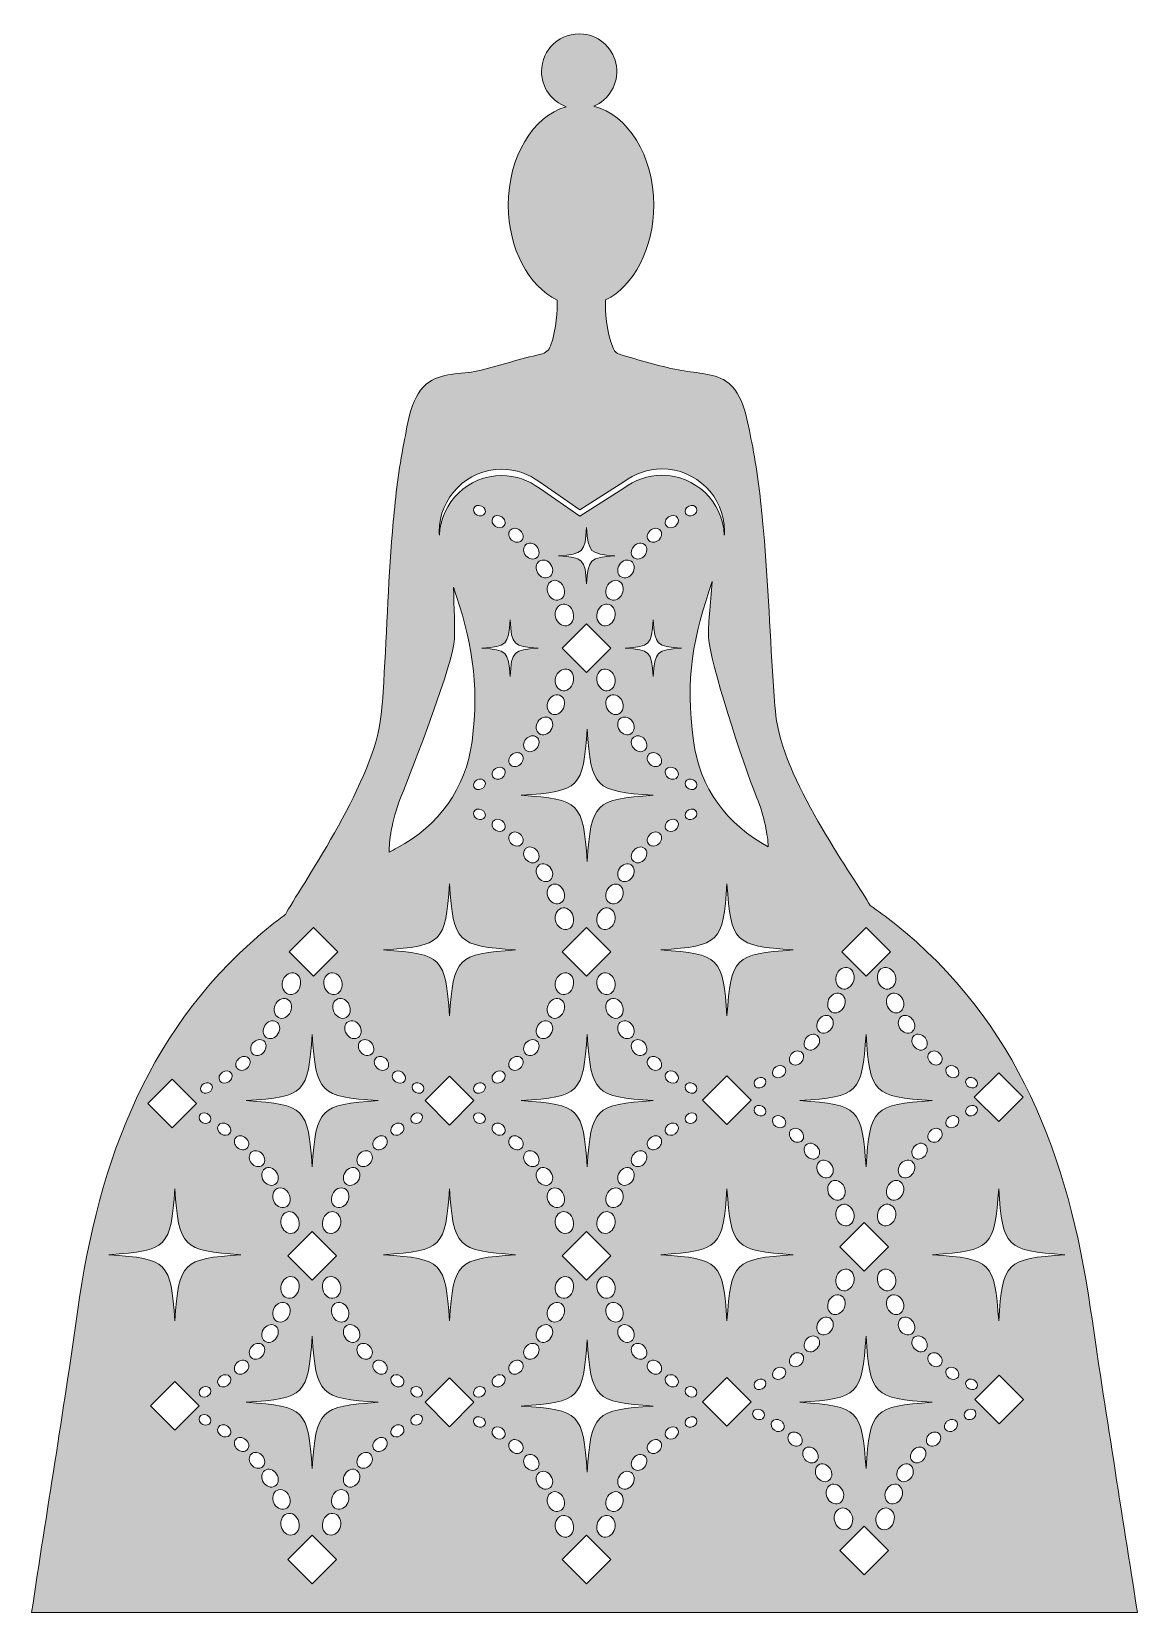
# Model space of a CAD drawing. Extents: x 272 to 570, y -510 to -84.
import ezdxf

# ---------------------------------------------------------------- set-up
doc = ezdxf.new("R2010")
doc.units = 0
doc.header["$MEASUREMENT"] = 0
doc.layers.add('Layer 1', color=7, linetype='Continuous')

msp = doc.modelspace()

# ---------------------------------------------------------------- hatches: boundary and pattern name
at = {"layer": 'Layer 1', "true_color": 0xffffff}
h = msp.add_hatch(color=7, dxfattribs=at)
h.dxf.hatch_style = 2
edge = h.paths.add_edge_path()
edge.add_spline(control_points=[(557.31, -428.63), (551.35, -387.54), (537.7, -351.08), (504.33, -324.56), (502.22, -322.89), (500.07, -321.34), (497.9, -319.84), (497.9, -319.83), (497.9, -319.82), (497.89, -319.81), (494.12, -312.96), (475.31, -287.46), (472.7, -270.05), (472.17, -266.54), (471.97, -262.98), (471.74, -259.44), (470.81, -245.02), (470.31, -230.58), (468.93, -216.19), (468.26, -209.12), (467.43, -202.03), (466, -195.07), (464.89, -189.74), (464.03, -181.83), (459.03, -178.57), (455.52, -176.28), (450.25, -176.39), (446.25, -175.56), (440.88, -174.44), (435.6, -172.95), (430.36, -171.33), (430.36, -171.33), (430.36, -171.33), (430.35, -171.33), (429.62, -171.1), (428.99, -170.59), (428.72, -169.88), (426.74, -164.72), (426.49, -159.79), (426.6, -156.7), (434.2, -152.95), (439.64, -142.93), (439.61, -131.13), (439.58, -117.79), (432.59, -106.75), (423.42, -104.5), (427.48, -102.81), (430.2, -98.54), (429.55, -93.74), (428.94, -89.2), (425.19, -85.57), (420.64, -85.07), (414.52, -84.41), (409.36, -89.19), (409.37, -95.17), (409.38, -99.52), (412.13, -103.2), (415.97, -104.64), (407.06, -107.21), (400.39, -118.14), (400.42, -131.22), (400.45, -143.02), (405.93, -153.02), (413.55, -156.73), (413.67, -159.64), (413.48, -164.18), (411.82, -169.02), (411.42, -170.21), (410.39, -171.08), (409.16, -171.35), (403.72, -172.54), (398.34, -174.26), (393.08, -175.63), (388.55, -176.8), (383.24, -176.07), (379.17, -178.76), (374.18, -182.04), (373.36, -189.96), (372.28, -195.29), (370.87, -202.26), (370.08, -209.35), (369.44, -216.42), (368.13, -230.82), (367.7, -245.26), (366.84, -259.69), (366.63, -263.23), (366.44, -266.79), (365.93, -270.31), (363.41, -287.72), (344.09, -315.39), (340.35, -322.25), (340.34, -322.26), (340.34, -322.26), (340.34, -322.27), (339.16, -323.14), (337.99, -324.03), (336.83, -324.96), (303.59, -351.63), (290.1, -388.16), (284.35, -429.27), (280.58, -456.13), (275.99, -483.51), (271.99, -510.27), (271.99, -510.27), (569.9, -510.27), (569.9, -510.27), (565.77, -483.53), (561.19, -455.47), (557.31, -428.63)], knot_values=[0, 0, 0, 0, 1, 1, 1, 2, 2, 2, 3, 3, 3, 4, 4, 4, 5, 5, 5, 6, 6, 6, 7, 7, 7, 8, 8, 8, 9, 9, 9, 10, 10, 10, 11, 11, 11, 12, 12, 12, 13, 13, 13, 14, 14, 14, 15, 15, 15, 16, 16, 16, 17, 17, 17, 18, 18, 18, 19, 19, 19, 20, 20, 20, 21, 21, 21, 22, 22, 22, 23, 23, 23, 24, 24, 24, 25, 25, 25, 26, 26, 26, 27, 27, 27, 28, 28, 28, 29, 29, 29, 30, 30, 30, 31, 31, 31, 32, 32, 32, 33, 33, 33, 34, 34, 34, 35, 35, 35, 36, 36, 36, 36], degree=3, periodic=1)
h.paths.add_polyline_path([(539.09, -371.43), (532.53, -377.99), (525.97, -371.43), (532.53, -364.87)])
edge = h.paths.add_edge_path()
edge.add_spline(control_points=[(523.75, -366.81), (524.11, -366.15), (525.01, -365.97), (525.81, -366.32), (526.6, -366.69), (527, -367.56), (526.7, -368.25), (526.41, -368.95), (525.48, -369.18), (524.62, -368.78), (523.76, -368.39), (523.39, -367.47), (523.75, -366.81)], knot_values=[0, 0, 0, 0, 1, 1, 1, 2, 2, 2, 3, 3, 3, 4, 4, 4, 4], degree=3, periodic=1)
edge = h.paths.add_edge_path()
edge.add_spline(control_points=[(524.62, -373.89), (525.48, -373.48), (526.41, -373.72), (526.7, -374.41), (527, -375.11), (526.6, -375.97), (525.81, -376.34), (525.01, -376.7), (524.11, -376.51), (523.75, -375.85), (523.39, -375.19), (523.76, -374.27), (524.62, -373.89)], knot_values=[0, 0, 0, 0, 1, 1, 1, 2, 2, 2, 3, 3, 3, 4, 4, 4, 4], degree=3, periodic=1)
edge = h.paths.add_edge_path()
edge.add_spline(control_points=[(518.54, -363.5), (519.06, -362.81), (520.11, -362.75), (520.92, -363.31), (521.75, -363.84), (522.06, -364.86), (521.62, -365.59), (521.18, -366.32), (520.09, -366.45), (519.19, -365.87), (518.3, -365.26), (518.03, -364.18), (518.54, -363.5)], knot_values=[0, 0, 0, 0, 1, 1, 1, 2, 2, 2, 3, 3, 3, 4, 4, 4, 4], degree=3, periodic=1)
edge = h.paths.add_edge_path()
edge.add_spline(control_points=[(519.19, -376.79), (520.09, -376.22), (521.18, -376.34), (521.62, -377.07), (522.06, -377.8), (521.75, -378.83), (520.92, -379.36), (520.11, -379.91), (519.06, -379.85), (518.54, -379.16), (518.03, -378.49), (518.3, -377.4), (519.19, -376.79)], knot_values=[0, 0, 0, 0, 1, 1, 1, 2, 2, 2, 3, 3, 3, 4, 4, 4, 4], degree=3, periodic=1)
edge = h.paths.add_edge_path()
edge.add_spline(control_points=[(513.85, -359.49), (514.53, -358.82), (515.73, -358.88), (516.53, -359.63), (517.34, -360.37), (517.56, -361.51), (516.95, -362.26), (516.36, -363), (515.1, -363.01), (514.21, -362.2), (513.34, -361.37), (513.18, -360.16), (513.85, -359.49)], knot_values=[0, 0, 0, 0, 1, 1, 1, 2, 2, 2, 3, 3, 3, 4, 4, 4, 4], degree=3, periodic=1)
edge = h.paths.add_edge_path()
edge.add_spline(control_points=[(347.59, -435.89), (348.68, -451.71), (349.57, -452.59), (365.39, -453.68), (349.57, -454.78), (348.68, -455.66), (347.59, -471.48), (346.5, -455.66), (345.61, -454.78), (329.79, -453.68), (345.61, -452.59), (346.5, -451.71), (347.59, -435.89)], knot_values=[0, 0, 0, 0, 1, 1, 1, 2, 2, 2, 3, 3, 3, 4, 4, 4, 4], degree=3, periodic=1)
edge = h.paths.add_edge_path()
edge.add_spline(control_points=[(329.71, -445.49), (328.82, -446.3), (327.56, -446.29), (326.97, -445.56), (326.37, -444.8), (326.59, -443.66), (327.4, -442.92), (328.2, -442.17), (329.39, -442.11), (330.07, -442.78), (330.75, -443.45), (330.59, -444.67), (329.71, -445.49)], knot_values=[0, 0, 0, 0, 1, 1, 1, 2, 2, 2, 3, 3, 3, 4, 4, 4, 4], degree=3, periodic=1)
edge = h.paths.add_edge_path()
edge.add_spline(control_points=[(354.1, -426.86), (355.26, -426.45), (356.64, -427.17), (357.2, -428.47), (357.78, -429.77), (357.43, -431.26), (356.31, -431.86), (355.21, -432.45), (353.7, -431.78), (353.04, -430.31), (352.41, -428.84), (352.9, -427.28), (354.1, -426.86)], knot_values=[0, 0, 0, 0, 1, 1, 1, 2, 2, 2, 3, 3, 3, 4, 4, 4, 4], degree=3, periodic=1)
edge = h.paths.add_edge_path()
edge.add_spline(control_points=[(350.43, -423.32), (350.03, -421.62), (350.86, -420.05), (352.19, -419.83), (353.54, -419.61), (354.85, -420.65), (355.2, -422.12), (355.59, -423.59), (354.91, -425.12), (353.65, -425.56), (352.34, -426.01), (350.88, -425.01), (350.43, -423.32)], knot_values=[0, 0, 0, 0, 1, 1, 1, 2, 2, 2, 3, 3, 3, 4, 4, 4, 4], degree=3, periodic=1)
edge = h.paths.add_edge_path()
edge.add_spline(control_points=[(356.91, -432.97), (357.94, -432.4), (359.24, -432.91), (359.97, -434), (360.67, -435.12), (360.53, -436.54), (359.61, -437.21), (358.67, -437.91), (357.22, -437.49), (356.44, -436.25), (355.63, -435.03), (355.92, -433.51), (356.91, -432.97)], knot_values=[0, 0, 0, 0, 1, 1, 1, 2, 2, 2, 3, 3, 3, 4, 4, 4, 4], degree=3, periodic=1)
edge = h.paths.add_edge_path()
edge.add_spline(control_points=[(360.29, -438.13), (361.13, -437.5), (362.4, -437.78), (363.19, -438.69), (363.94, -439.63), (364.03, -440.9), (363.26, -441.64), (362.5, -442.36), (361.11, -442.19), (360.27, -441.15), (359.4, -440.15), (359.44, -438.76), (360.29, -438.13)], knot_values=[0, 0, 0, 0, 1, 1, 1, 2, 2, 2, 3, 3, 3, 4, 4, 4, 4], degree=3, periodic=1)
edge = h.paths.add_edge_path()
edge.add_spline(control_points=[(359.97, -393.97), (359.24, -395.06), (357.94, -395.57), (356.91, -395), (355.92, -394.46), (355.63, -392.94), (356.44, -391.72), (357.22, -390.48), (358.67, -390.06), (359.61, -390.76), (360.53, -391.43), (360.67, -392.85), (359.97, -393.97)], knot_values=[0, 0, 0, 0, 1, 1, 1, 2, 2, 2, 3, 3, 3, 4, 4, 4, 4], degree=3, periodic=1)
edge = h.paths.add_edge_path()
edge.add_spline(control_points=[(356.31, -396.11), (357.43, -396.71), (357.78, -398.2), (357.2, -399.5), (356.64, -400.8), (355.26, -401.52), (354.1, -401.11), (352.9, -400.69), (352.41, -399.13), (353.04, -397.66), (353.7, -396.19), (355.21, -395.52), (356.31, -396.11)], knot_values=[0, 0, 0, 0, 1, 1, 1, 2, 2, 2, 3, 3, 3, 4, 4, 4, 4], degree=3, periodic=1)
edge = h.paths.add_edge_path()
edge.add_spline(control_points=[(353.65, -402.41), (354.91, -402.85), (355.59, -404.38), (355.2, -405.85), (354.85, -407.32), (353.54, -408.36), (352.19, -408.14), (350.86, -407.92), (350.03, -406.35), (350.43, -404.65), (350.88, -402.96), (352.34, -401.96), (353.65, -402.41)], knot_values=[0, 0, 0, 0, 1, 1, 1, 2, 2, 2, 3, 3, 3, 4, 4, 4, 4], degree=3, periodic=1)
h.paths.add_polyline_path([(354.15, -414.18), (347.59, -420.74), (341.03, -414.18), (347.59, -407.62)])
edge = h.paths.add_edge_path()
edge.add_spline(control_points=[(338.11, -431.86), (336.99, -431.26), (336.64, -429.77), (337.22, -428.47), (337.78, -427.17), (339.16, -426.45), (340.32, -426.86), (341.52, -427.28), (342.01, -428.84), (341.37, -430.31), (340.72, -431.78), (339.21, -432.45), (338.11, -431.86)], knot_values=[0, 0, 0, 0, 1, 1, 1, 2, 2, 2, 3, 3, 3, 4, 4, 4, 4], degree=3, periodic=1)
edge = h.paths.add_edge_path()
edge.add_spline(control_points=[(337.98, -436.25), (337.2, -437.49), (335.75, -437.91), (334.81, -437.21), (333.89, -436.54), (333.75, -435.12), (334.45, -434), (335.18, -432.91), (336.47, -432.4), (337.51, -432.97), (338.5, -433.51), (338.79, -435.03), (337.98, -436.25)], knot_values=[0, 0, 0, 0, 1, 1, 1, 2, 2, 2, 3, 3, 3, 4, 4, 4, 4], degree=3, periodic=1)
edge = h.paths.add_edge_path()
edge.add_spline(control_points=[(340.77, -425.56), (339.51, -425.12), (338.83, -423.59), (339.22, -422.12), (339.57, -420.65), (340.88, -419.61), (342.23, -419.83), (343.56, -420.05), (344.39, -421.62), (343.98, -423.32), (343.53, -425.01), (342.08, -426.01), (340.77, -425.56)], knot_values=[0, 0, 0, 0, 1, 1, 1, 2, 2, 2, 3, 3, 3, 4, 4, 4, 4], degree=3, periodic=1)
edge = h.paths.add_edge_path()
edge.add_spline(control_points=[(342.23, -408.14), (340.88, -408.36), (339.57, -407.32), (339.22, -405.85), (338.83, -404.38), (339.51, -402.85), (340.77, -402.41), (342.08, -401.96), (343.53, -402.96), (343.98, -404.65), (344.39, -406.35), (343.56, -407.92), (342.23, -408.14)], knot_values=[0, 0, 0, 0, 1, 1, 1, 2, 2, 2, 3, 3, 3, 4, 4, 4, 4], degree=3, periodic=1)
edge = h.paths.add_edge_path()
edge.add_spline(control_points=[(340.32, -401.11), (339.16, -401.52), (337.78, -400.8), (337.22, -399.5), (336.64, -398.2), (336.99, -396.71), (338.11, -396.11), (339.21, -395.52), (340.72, -396.19), (341.37, -397.66), (342.01, -399.13), (341.52, -400.69), (340.32, -401.11)], knot_values=[0, 0, 0, 0, 1, 1, 1, 2, 2, 2, 3, 3, 3, 4, 4, 4, 4], degree=3, periodic=1)
edge = h.paths.add_edge_path()
edge.add_spline(control_points=[(337.51, -395), (336.47, -395.57), (335.18, -395.06), (334.45, -393.97), (333.75, -392.85), (333.89, -391.43), (334.81, -390.76), (335.75, -390.06), (337.2, -390.48), (337.98, -391.72), (338.79, -392.94), (338.5, -394.46), (337.51, -395)], knot_values=[0, 0, 0, 0, 1, 1, 1, 2, 2, 2, 3, 3, 3, 4, 4, 4, 4], degree=3, periodic=1)
edge = h.paths.add_edge_path()
edge.add_spline(control_points=[(334.13, -389.84), (333.29, -390.47), (332.02, -390.19), (331.23, -389.28), (330.48, -388.34), (330.39, -387.07), (331.16, -386.33), (331.91, -385.61), (333.31, -385.77), (334.15, -386.82), (335.02, -387.82), (334.98, -389.21), (334.13, -389.84)], knot_values=[0, 0, 0, 0, 1, 1, 1, 2, 2, 2, 3, 3, 3, 4, 4, 4, 4], degree=3, periodic=1)
edge = h.paths.add_edge_path()
edge.add_spline(control_points=[(331.23, -438.69), (332.02, -437.78), (333.29, -437.5), (334.13, -438.13), (334.98, -438.76), (335.02, -440.15), (334.15, -441.15), (333.31, -442.19), (331.91, -442.36), (331.16, -441.64), (330.39, -440.9), (330.48, -439.63), (331.23, -438.69)], knot_values=[0, 0, 0, 0, 1, 1, 1, 2, 2, 2, 3, 3, 3, 4, 4, 4, 4], degree=3, periodic=1)
edge = h.paths.add_edge_path()
edge.add_spline(control_points=[(363.19, -389.28), (362.4, -390.19), (361.13, -390.47), (360.29, -389.84), (359.44, -389.21), (359.4, -387.82), (360.27, -386.82), (361.11, -385.77), (362.5, -385.61), (363.26, -386.33), (364.03, -387.07), (363.94, -388.34), (363.19, -389.28)], knot_values=[0, 0, 0, 0, 1, 1, 1, 2, 2, 2, 3, 3, 3, 4, 4, 4, 4], degree=3, periodic=1)
edge = h.paths.add_edge_path()
edge.add_spline(control_points=[(347.59, -390.2), (346.5, -374.38), (345.61, -373.5), (329.79, -372.41), (345.61, -371.31), (346.5, -370.43), (347.59, -354.61), (348.68, -370.43), (349.57, -371.31), (365.39, -372.41), (349.57, -373.5), (348.68, -374.38), (347.59, -390.2)], knot_values=[0, 0, 0, 0, 1, 1, 1, 2, 2, 2, 3, 3, 3, 4, 4, 4, 4], degree=3, periodic=1)
edge = h.paths.add_edge_path()
edge.add_spline(control_points=[(364.71, -382.48), (365.6, -381.67), (366.86, -381.68), (367.45, -382.41), (368.05, -383.17), (367.83, -384.31), (367.02, -385.05), (366.22, -385.8), (365.03, -385.86), (364.35, -385.19), (363.67, -384.52), (363.83, -383.3), (364.71, -382.48)], knot_values=[0, 0, 0, 0, 1, 1, 1, 2, 2, 2, 3, 3, 3, 4, 4, 4, 4], degree=3, periodic=1)
edge = h.paths.add_edge_path()
edge.add_spline(control_points=[(384.59, -396.12), (385.68, -411.94), (386.57, -412.82), (402.39, -413.92), (386.57, -415.01), (385.68, -415.89), (384.59, -431.71), (383.5, -415.89), (382.61, -415.01), (366.79, -413.92), (382.61, -412.82), (383.5, -411.94), (384.59, -396.12)], knot_values=[0, 0, 0, 0, 1, 1, 1, 2, 2, 2, 3, 3, 3, 4, 4, 4, 4], degree=3, periodic=1)
edge = h.paths.add_edge_path()
edge.add_spline(control_points=[(369.68, -378.81), (370.58, -378.23), (371.67, -378.35), (372.12, -379.09), (372.56, -379.82), (372.24, -380.84), (371.41, -381.37), (370.6, -381.92), (369.56, -381.86), (369.04, -381.18), (368.53, -380.5), (368.8, -379.41), (369.68, -378.81)], knot_values=[0, 0, 0, 0, 1, 1, 1, 2, 2, 2, 3, 3, 3, 4, 4, 4, 4], degree=3, periodic=1)
edge = h.paths.add_edge_path()
edge.add_spline(control_points=[(369.42, -364.96), (369.94, -364.27), (370.98, -364.21), (371.79, -364.76), (372.62, -365.29), (372.94, -366.32), (372.5, -367.05), (372.06, -367.78), (370.97, -367.91), (370.06, -367.33), (369.18, -366.72), (368.91, -365.63), (369.42, -364.96)], knot_values=[0, 0, 0, 0, 1, 1, 1, 2, 2, 2, 3, 3, 3, 4, 4, 4, 4], degree=3, periodic=1)
edge = h.paths.add_edge_path()
edge.add_spline(control_points=[(375.12, -375.9), (375.97, -375.5), (376.9, -375.73), (377.2, -376.43), (377.49, -377.12), (377.09, -377.98), (376.3, -378.36), (375.51, -378.71), (374.6, -378.53), (374.25, -377.87), (373.89, -377.2), (374.26, -376.29), (375.12, -375.9)], knot_values=[0, 0, 0, 0, 1, 1, 1, 2, 2, 2, 3, 3, 3, 4, 4, 4, 4], degree=3, periodic=1)
edge = h.paths.add_edge_path()
edge.add_spline(control_points=[(374.63, -368.27), (374.99, -367.61), (375.89, -367.42), (376.68, -367.78), (377.47, -368.15), (377.87, -369.01), (377.58, -369.71), (377.28, -370.4), (376.35, -370.64), (375.5, -370.24), (374.64, -369.85), (374.27, -368.93), (374.63, -368.27)], knot_values=[0, 0, 0, 0, 1, 1, 1, 2, 2, 2, 3, 3, 3, 4, 4, 4, 4], degree=3, periodic=1)
edge = h.paths.add_edge_path()
edge.add_spline(control_points=[(393.23, -370.24), (392.37, -370.64), (391.44, -370.4), (391.15, -369.71), (390.85, -369.01), (391.25, -368.15), (392.04, -367.78), (392.84, -367.42), (393.74, -367.61), (394.1, -368.27), (394.46, -368.93), (394.09, -369.85), (393.23, -370.24)], knot_values=[0, 0, 0, 0, 1, 1, 1, 2, 2, 2, 3, 3, 3, 4, 4, 4, 4], degree=3, periodic=1)
edge = h.paths.add_edge_path()
edge.add_spline(control_points=[(394.1, -377.87), (393.74, -378.53), (392.84, -378.71), (392.04, -378.36), (391.25, -377.98), (390.85, -377.12), (391.15, -376.43), (391.44, -375.73), (392.37, -375.5), (393.23, -375.9), (394.09, -376.29), (394.46, -377.2), (394.1, -377.87)], knot_values=[0, 0, 0, 0, 1, 1, 1, 2, 2, 2, 3, 3, 3, 4, 4, 4, 4], degree=3, periodic=1)
h.paths.add_polyline_path([(391.15, -372.41), (384.59, -378.97), (378.03, -372.41), (384.59, -365.85)])
edge = h.paths.add_edge_path()
edge.add_spline(control_points=[(396.23, -379.09), (396.67, -378.35), (397.76, -378.23), (398.66, -378.81), (399.55, -379.41), (399.82, -380.5), (399.31, -381.18), (398.79, -381.86), (397.74, -381.92), (396.93, -381.37), (396.1, -380.84), (395.79, -379.82), (396.23, -379.09)], knot_values=[0, 0, 0, 0, 1, 1, 1, 2, 2, 2, 3, 3, 3, 4, 4, 4, 4], degree=3, periodic=1)
edge = h.paths.add_edge_path()
edge.add_spline(control_points=[(396.93, -364.76), (397.74, -364.21), (398.79, -364.27), (399.31, -364.96), (399.82, -365.63), (399.55, -366.72), (398.66, -367.33), (397.76, -367.91), (396.67, -367.78), (396.23, -367.05), (395.79, -366.32), (396.1, -365.29), (396.93, -364.76)], knot_values=[0, 0, 0, 0, 1, 1, 1, 2, 2, 2, 3, 3, 3, 4, 4, 4, 4], degree=3, periodic=1)
edge = h.paths.add_edge_path()
edge.add_spline(control_points=[(398.66, -285.49), (397.76, -286.07), (396.67, -285.94), (396.23, -285.21), (395.79, -284.48), (396.1, -283.46), (396.93, -282.93), (397.74, -282.37), (398.79, -282.43), (399.31, -283.12), (399.82, -283.8), (399.55, -284.88), (398.66, -285.49)], knot_values=[0, 0, 0, 0, 1, 1, 1, 2, 2, 2, 3, 3, 3, 4, 4, 4, 4], degree=3, periodic=1)
edge = h.paths.add_edge_path()
edge.add_spline(control_points=[(399.31, -299.34), (398.79, -300.03), (397.74, -300.09), (396.93, -299.53), (396.1, -299), (395.79, -297.98), (396.23, -297.25), (396.67, -296.52), (397.76, -296.39), (398.66, -296.97), (399.55, -297.58), (399.82, -298.66), (399.31, -299.34)], knot_values=[0, 0, 0, 0, 1, 1, 1, 2, 2, 2, 3, 3, 3, 4, 4, 4, 4], degree=3, periodic=1)
edge = h.paths.add_edge_path()
edge.add_spline(control_points=[(393.28, -250.51), (400.04, -250.04), (400.42, -249.66), (400.88, -242.91), (401.35, -249.66), (401.73, -250.04), (408.49, -250.51), (401.73, -250.98), (401.35, -251.35), (400.88, -258.11), (400.42, -251.35), (400.04, -250.98), (393.28, -250.51)], knot_values=[0, 0, 0, 0, 1, 1, 1, 2, 2, 2, 3, 3, 3, 4, 4, 4, 4], degree=3, periodic=1)
edge = h.paths.add_edge_path()
edge.add_spline(control_points=[(393.23, -288.4), (392.37, -288.8), (391.44, -288.57), (391.15, -287.87), (390.85, -287.18), (391.25, -286.31), (392.04, -285.94), (392.84, -285.59), (393.74, -285.77), (394.1, -286.43), (394.46, -287.09), (394.09, -288.01), (393.23, -288.4)], knot_values=[0, 0, 0, 0, 1, 1, 1, 2, 2, 2, 3, 3, 3, 4, 4, 4, 4], degree=3, periodic=1)
edge = h.paths.add_edge_path()
edge.add_spline(control_points=[(394.1, -296.03), (393.74, -296.69), (392.84, -296.88), (392.04, -296.52), (391.25, -296.15), (390.85, -295.28), (391.15, -294.59), (391.44, -293.9), (392.37, -293.66), (393.23, -294.06), (394.09, -294.45), (394.46, -295.37), (394.1, -296.03)], knot_values=[0, 0, 0, 0, 1, 1, 1, 2, 2, 2, 3, 3, 3, 4, 4, 4, 4], degree=3, periodic=1)
edge = h.paths.add_edge_path()
edge.add_spline(control_points=[(391.15, -212.75), (391.44, -212.06), (392.37, -211.82), (393.23, -212.23), (394.09, -212.61), (394.46, -213.53), (394.1, -214.2), (393.74, -214.86), (392.84, -215.04), (392.04, -214.69), (391.25, -214.31), (390.85, -213.45), (391.15, -212.75)], knot_values=[0, 0, 0, 0, 1, 1, 1, 2, 2, 2, 3, 3, 3, 4, 4, 4, 4], degree=3, periodic=1)
edge = h.paths.add_edge_path()
edge.add_spline(control_points=[(396.23, -215.41), (396.67, -214.68), (397.76, -214.56), (398.66, -215.14), (399.55, -215.74), (399.82, -216.83), (399.31, -217.5), (398.79, -218.19), (397.74, -218.25), (396.93, -217.7), (396.1, -217.17), (395.79, -216.15), (396.23, -215.41)], knot_values=[0, 0, 0, 0, 1, 1, 1, 2, 2, 2, 3, 3, 3, 4, 4, 4, 4], degree=3, periodic=1)
edge = h.paths.add_edge_path()
edge.add_spline(control_points=[(400.9, -218.74), (401.49, -218.01), (402.75, -218), (403.64, -218.81), (404.52, -219.63), (404.68, -220.85), (404, -221.52), (403.32, -222.19), (402.12, -222.13), (401.32, -221.38), (400.52, -220.64), (400.29, -219.5), (400.9, -218.74)], knot_values=[0, 0, 0, 0, 1, 1, 1, 2, 2, 2, 3, 3, 3, 4, 4, 4, 4], degree=3, periodic=1)
edge = h.paths.add_edge_path()
edge.add_spline(control_points=[(439.47, -242.91), (439.94, -249.66), (440.32, -250.04), (447.08, -250.51), (440.32, -250.98), (439.94, -251.35), (439.47, -258.11), (439.01, -251.35), (438.63, -250.98), (431.87, -250.51), (438.63, -250.04), (439.01, -249.66), (439.47, -242.91)], knot_values=[0, 0, 0, 0, 1, 1, 1, 2, 2, 2, 3, 3, 3, 4, 4, 4, 4], degree=3, periodic=1)
edge = h.paths.add_edge_path()
edge.add_spline(control_points=[(438.63, -218.81), (439.52, -218), (440.78, -218.01), (441.37, -218.74), (441.98, -219.5), (441.76, -220.64), (440.95, -221.38), (440.15, -222.13), (438.95, -222.19), (438.27, -221.52), (437.6, -220.85), (437.76, -219.63), (438.63, -218.81)], knot_values=[0, 0, 0, 0, 1, 1, 1, 2, 2, 2, 3, 3, 3, 4, 4, 4, 4], degree=3, periodic=1)
edge = h.paths.add_edge_path()
edge.add_spline(control_points=[(443.61, -215.14), (444.51, -214.56), (445.6, -214.68), (446.04, -215.41), (446.48, -216.15), (446.17, -217.17), (445.34, -217.7), (444.53, -218.25), (443.48, -218.19), (442.96, -217.5), (442.45, -216.83), (442.72, -215.74), (443.61, -215.14)], knot_values=[0, 0, 0, 0, 1, 1, 1, 2, 2, 2, 3, 3, 3, 4, 4, 4, 4], degree=3, periodic=1)
edge = h.paths.add_edge_path()
edge.add_spline(control_points=[(446.04, -285.21), (445.6, -285.94), (444.51, -286.07), (443.61, -285.49), (442.72, -284.88), (442.45, -283.8), (442.96, -283.12), (443.48, -282.43), (444.53, -282.37), (445.34, -282.93), (446.17, -283.46), (446.48, -284.48), (446.04, -285.21)], knot_values=[0, 0, 0, 0, 1, 1, 1, 2, 2, 2, 3, 3, 3, 4, 4, 4, 4], degree=3, periodic=1)
edge = h.paths.add_edge_path()
edge.add_spline(control_points=[(445.34, -299.53), (444.53, -300.09), (443.48, -300.03), (442.96, -299.34), (442.45, -298.66), (442.72, -297.58), (443.61, -296.97), (444.51, -296.39), (445.6, -296.52), (446.04, -297.25), (446.48, -297.98), (446.17, -299), (445.34, -299.53)], knot_values=[0, 0, 0, 0, 1, 1, 1, 2, 2, 2, 3, 3, 3, 4, 4, 4, 4], degree=3, periodic=1)
edge = h.paths.add_edge_path()
edge.add_spline(control_points=[(414.25, -319.28), (413.08, -319.69), (411.7, -318.96), (411.14, -317.66), (410.57, -316.37), (410.92, -314.87), (412.04, -314.27), (413.13, -313.69), (414.65, -314.35), (415.3, -315.82), (415.94, -317.3), (415.45, -318.85), (414.25, -319.28)], knot_values=[0, 0, 0, 0, 1, 1, 1, 2, 2, 2, 3, 3, 3, 4, 4, 4, 4], degree=3, periodic=1)
edge = h.paths.add_edge_path()
edge.add_spline(control_points=[(417.91, -322.81), (418.32, -324.52), (417.49, -326.09), (416.16, -326.3), (414.81, -326.52), (413.5, -325.49), (413.15, -324.01), (412.76, -322.55), (413.44, -321.01), (414.7, -320.58), (416, -320.13), (417.46, -321.12), (417.91, -322.81)], knot_values=[0, 0, 0, 0, 1, 1, 1, 2, 2, 2, 3, 3, 3, 4, 4, 4, 4], degree=3, periodic=1)
edge = h.paths.add_edge_path()
edge.add_spline(control_points=[(411.43, -313.17), (410.4, -313.73), (409.11, -313.22), (408.38, -312.13), (407.68, -311.02), (407.82, -309.6), (408.73, -308.92), (409.68, -308.23), (411.12, -308.64), (411.91, -309.88), (412.72, -311.11), (412.43, -312.63), (411.43, -313.17)], knot_values=[0, 0, 0, 0, 1, 1, 1, 2, 2, 2, 3, 3, 3, 4, 4, 4, 4], degree=3, periodic=1)
edge = h.paths.add_edge_path()
edge.add_spline(control_points=[(408.05, -308), (407.21, -308.63), (405.95, -308.35), (405.16, -307.44), (404.4, -306.5), (404.32, -305.23), (405.09, -304.5), (405.84, -303.77), (407.24, -303.94), (408.07, -304.98), (408.95, -305.99), (408.91, -307.37), (408.05, -308)], knot_values=[0, 0, 0, 0, 1, 1, 1, 2, 2, 2, 3, 3, 3, 4, 4, 4, 4], degree=3, periodic=1)
edge = h.paths.add_edge_path()
edge.add_spline(control_points=[(405.16, -356.85), (405.95, -355.94), (407.21, -355.67), (408.05, -356.29), (408.91, -356.93), (408.95, -358.31), (408.07, -359.32), (407.24, -360.36), (405.84, -360.52), (405.09, -359.8), (404.32, -359.07), (404.4, -357.8), (405.16, -356.85)], knot_values=[0, 0, 0, 0, 1, 1, 1, 2, 2, 2, 3, 3, 3, 4, 4, 4, 4], degree=3, periodic=1)
edge = h.paths.add_edge_path()
edge.add_spline(control_points=[(408.38, -352.17), (409.11, -351.08), (410.4, -350.57), (411.43, -351.13), (412.43, -351.67), (412.72, -353.19), (411.91, -354.41), (411.12, -355.66), (409.68, -356.07), (408.73, -355.38), (407.82, -354.7), (407.68, -353.28), (408.38, -352.17)], knot_values=[0, 0, 0, 0, 1, 1, 1, 2, 2, 2, 3, 3, 3, 4, 4, 4, 4], degree=3, periodic=1)
edge = h.paths.add_edge_path()
edge.add_spline(control_points=[(412.04, -350.03), (410.92, -349.43), (410.57, -347.93), (411.14, -346.64), (411.7, -345.34), (413.08, -344.61), (414.25, -345.02), (415.45, -345.45), (415.94, -347), (415.3, -348.48), (414.65, -349.94), (413.13, -350.61), (412.04, -350.03)], knot_values=[0, 0, 0, 0, 1, 1, 1, 2, 2, 2, 3, 3, 3, 4, 4, 4, 4], degree=3, periodic=1)
edge = h.paths.add_edge_path()
edge.add_spline(control_points=[(414.7, -343.72), (413.44, -343.29), (412.76, -341.75), (413.15, -340.28), (413.5, -338.81), (414.81, -337.78), (416.16, -338), (417.49, -338.21), (418.32, -339.78), (417.91, -341.49), (417.46, -343.18), (416, -344.17), (414.7, -343.72)], knot_values=[0, 0, 0, 0, 1, 1, 1, 2, 2, 2, 3, 3, 3, 4, 4, 4, 4], degree=3, periodic=1)
h.paths.add_polyline_path([(414.96, -332.34), (421.52, -325.79), (428.08, -332.34), (421.52, -338.9)])
edge = h.paths.add_edge_path()
edge.add_spline(control_points=[(430.23, -314.27), (431.35, -314.87), (431.71, -316.37), (431.13, -317.66), (430.57, -318.96), (429.19, -319.69), (428.03, -319.28), (426.82, -318.85), (426.33, -317.3), (426.97, -315.82), (427.63, -314.35), (429.14, -313.69), (430.23, -314.27)], knot_values=[0, 0, 0, 0, 1, 1, 1, 2, 2, 2, 3, 3, 3, 4, 4, 4, 4], degree=3, periodic=1)
edge = h.paths.add_edge_path()
edge.add_spline(control_points=[(430.36, -309.88), (431.15, -308.64), (432.59, -308.23), (433.54, -308.92), (434.45, -309.6), (434.59, -311.02), (433.89, -312.13), (433.16, -313.22), (431.87, -313.73), (430.84, -313.17), (429.84, -312.63), (429.55, -311.11), (430.36, -309.88)], knot_values=[0, 0, 0, 0, 1, 1, 1, 2, 2, 2, 3, 3, 3, 4, 4, 4, 4], degree=3, periodic=1)
edge = h.paths.add_edge_path()
edge.add_spline(control_points=[(427.57, -320.58), (428.83, -321.01), (429.51, -322.55), (429.12, -324.01), (428.77, -325.49), (427.46, -326.52), (426.12, -326.3), (424.79, -326.09), (423.96, -324.52), (424.36, -322.81), (424.81, -321.12), (426.27, -320.13), (427.57, -320.58)], knot_values=[0, 0, 0, 0, 1, 1, 1, 2, 2, 2, 3, 3, 3, 4, 4, 4, 4], degree=3, periodic=1)
edge = h.paths.add_edge_path()
edge.add_spline(control_points=[(426.12, -338), (427.46, -337.78), (428.77, -338.81), (429.12, -340.28), (429.51, -341.75), (428.83, -343.29), (427.57, -343.72), (426.27, -344.17), (424.81, -343.18), (424.36, -341.49), (423.96, -339.78), (424.79, -338.21), (426.12, -338)], knot_values=[0, 0, 0, 0, 1, 1, 1, 2, 2, 2, 3, 3, 3, 4, 4, 4, 4], degree=3, periodic=1)
edge = h.paths.add_edge_path()
edge.add_spline(control_points=[(428.03, -345.02), (429.19, -344.61), (430.57, -345.34), (431.13, -346.64), (431.71, -347.93), (431.35, -349.43), (430.23, -350.03), (429.14, -350.61), (427.63, -349.94), (426.97, -348.48), (426.33, -347), (426.82, -345.45), (428.03, -345.02)], knot_values=[0, 0, 0, 0, 1, 1, 1, 2, 2, 2, 3, 3, 3, 4, 4, 4, 4], degree=3, periodic=1)
edge = h.paths.add_edge_path()
edge.add_spline(control_points=[(430.84, -351.13), (431.87, -350.57), (433.16, -351.08), (433.89, -352.17), (434.59, -353.28), (434.45, -354.7), (433.54, -355.38), (432.59, -356.07), (431.15, -355.66), (430.36, -354.41), (429.55, -353.19), (429.84, -351.67), (430.84, -351.13)], knot_values=[0, 0, 0, 0, 1, 1, 1, 2, 2, 2, 3, 3, 3, 4, 4, 4, 4], degree=3, periodic=1)
edge = h.paths.add_edge_path()
edge.add_spline(control_points=[(434.22, -356.29), (435.06, -355.67), (436.32, -355.94), (437.12, -356.85), (437.87, -357.8), (437.96, -359.07), (437.19, -359.8), (436.43, -360.52), (435.04, -360.36), (434.2, -359.32), (433.32, -358.31), (433.37, -356.93), (434.22, -356.29)], knot_values=[0, 0, 0, 0, 1, 1, 1, 2, 2, 2, 3, 3, 3, 4, 4, 4, 4], degree=3, periodic=1)
edge = h.paths.add_edge_path()
edge.add_spline(control_points=[(437.12, -307.44), (436.32, -308.35), (435.06, -308.63), (434.22, -308), (433.37, -307.37), (433.32, -305.99), (434.2, -304.98), (435.04, -303.94), (436.43, -303.77), (437.19, -304.5), (437.96, -305.23), (437.87, -306.5), (437.12, -307.44)], knot_values=[0, 0, 0, 0, 1, 1, 1, 2, 2, 2, 3, 3, 3, 4, 4, 4, 4], degree=3, periodic=1)
edge = h.paths.add_edge_path()
edge.add_spline(control_points=[(421.68, -307.94), (420.58, -292.12), (419.7, -291.23), (403.88, -290.14), (419.7, -289.05), (420.58, -288.16), (421.68, -272.34), (422.77, -288.16), (423.65, -289.05), (439.47, -290.14), (423.65, -291.23), (422.77, -292.12), (421.68, -307.94)], knot_values=[0, 0, 0, 0, 1, 1, 1, 2, 2, 2, 3, 3, 3, 4, 4, 4, 4], degree=3, periodic=1)
edge = h.paths.add_edge_path()
edge.add_spline(control_points=[(403.64, -281.82), (402.75, -282.63), (401.49, -282.62), (400.9, -281.88), (400.29, -281.13), (400.52, -279.99), (401.32, -279.25), (402.12, -278.5), (403.32, -278.44), (404, -279.11), (404.68, -279.78), (404.52, -280.99), (403.64, -281.82)], knot_values=[0, 0, 0, 0, 1, 1, 1, 2, 2, 2, 3, 3, 3, 4, 4, 4, 4], degree=3, periodic=1)
edge = h.paths.add_edge_path()
edge.add_spline(control_points=[(433.54, -273.54), (432.59, -274.24), (431.15, -273.82), (430.36, -272.58), (429.55, -271.35), (429.84, -269.83), (430.84, -269.29), (431.87, -268.73), (433.16, -269.24), (433.89, -270.33), (434.59, -271.44), (434.45, -272.87), (433.54, -273.54)], knot_values=[0, 0, 0, 0, 1, 1, 1, 2, 2, 2, 3, 3, 3, 4, 4, 4, 4], degree=3, periodic=1)
edge = h.paths.add_edge_path()
edge.add_spline(control_points=[(437.12, -275.02), (437.87, -275.96), (437.96, -277.23), (437.19, -277.97), (436.43, -278.69), (435.04, -278.52), (434.2, -277.48), (433.32, -276.47), (433.37, -275.09), (434.22, -274.46), (435.06, -273.83), (436.32, -274.11), (437.12, -275.02)], knot_values=[0, 0, 0, 0, 1, 1, 1, 2, 2, 2, 3, 3, 3, 4, 4, 4, 4], degree=3, periodic=1)
edge = h.paths.add_edge_path()
edge.add_spline(control_points=[(430.23, -268.19), (429.14, -268.78), (427.63, -268.11), (426.97, -266.64), (426.33, -265.17), (426.82, -263.61), (428.03, -263.19), (429.19, -262.77), (430.57, -263.5), (431.13, -264.8), (431.71, -266.1), (431.35, -267.59), (430.23, -268.19)], knot_values=[0, 0, 0, 0, 1, 1, 1, 2, 2, 2, 3, 3, 3, 4, 4, 4, 4], degree=3, periodic=1)
edge = h.paths.add_edge_path()
edge.add_spline(control_points=[(424.36, -259.65), (423.96, -257.95), (424.79, -256.37), (426.12, -256.16), (427.46, -255.94), (428.77, -256.98), (429.12, -258.45), (429.51, -259.91), (428.83, -261.45), (427.57, -261.88), (426.27, -262.33), (424.81, -261.34), (424.36, -259.65)], knot_values=[0, 0, 0, 0, 1, 1, 1, 2, 2, 2, 3, 3, 3, 4, 4, 4, 4], degree=3, periodic=1)
edge = h.paths.add_edge_path()
edge.add_spline(control_points=[(429.12, -242.18), (428.77, -243.65), (427.46, -244.68), (426.12, -244.47), (424.79, -244.25), (423.96, -242.68), (424.36, -240.98), (424.81, -239.29), (426.27, -238.29), (427.57, -238.74), (428.83, -239.18), (429.51, -240.71), (429.12, -242.18)], knot_values=[0, 0, 0, 0, 1, 1, 1, 2, 2, 2, 3, 3, 3, 4, 4, 4, 4], degree=3, periodic=1)
h.paths.add_polyline_path([(428.08, -250.51), (421.52, -257.07), (414.96, -250.51), (421.52, -243.95)])
edge = h.paths.add_edge_path()
edge.add_spline(control_points=[(416.16, -244.47), (414.81, -244.68), (413.5, -243.65), (413.15, -242.18), (412.76, -240.71), (413.44, -239.18), (414.7, -238.74), (416, -238.29), (417.46, -239.29), (417.91, -240.98), (418.32, -242.68), (417.49, -244.25), (416.16, -244.47)], knot_values=[0, 0, 0, 0, 1, 1, 1, 2, 2, 2, 3, 3, 3, 4, 4, 4, 4], degree=3, periodic=1)
edge = h.paths.add_edge_path()
edge.add_spline(control_points=[(413.15, -258.45), (413.5, -256.98), (414.81, -255.94), (416.16, -256.16), (417.49, -256.37), (418.32, -257.95), (417.91, -259.65), (417.46, -261.34), (416, -262.33), (414.7, -261.88), (413.44, -261.45), (412.76, -259.91), (413.15, -258.45)], knot_values=[0, 0, 0, 0, 1, 1, 1, 2, 2, 2, 3, 3, 3, 4, 4, 4, 4], degree=3, periodic=1)
edge = h.paths.add_edge_path()
edge.add_spline(control_points=[(414.25, -263.19), (415.45, -263.61), (415.94, -265.17), (415.3, -266.64), (414.65, -268.11), (413.13, -268.78), (412.04, -268.19), (410.92, -267.59), (410.57, -266.1), (411.14, -264.8), (411.7, -263.5), (413.08, -262.77), (414.25, -263.19)], knot_values=[0, 0, 0, 0, 1, 1, 1, 2, 2, 2, 3, 3, 3, 4, 4, 4, 4], degree=3, periodic=1)
edge = h.paths.add_edge_path()
edge.add_spline(control_points=[(411.43, -269.29), (412.43, -269.83), (412.72, -271.35), (411.91, -272.58), (411.12, -273.82), (409.68, -274.24), (408.73, -273.54), (407.82, -272.87), (407.68, -271.44), (408.38, -270.33), (409.11, -269.24), (410.4, -268.73), (411.43, -269.29)], knot_values=[0, 0, 0, 0, 1, 1, 1, 2, 2, 2, 3, 3, 3, 4, 4, 4, 4], degree=3, periodic=1)
edge = h.paths.add_edge_path()
edge.add_spline(control_points=[(408.05, -274.46), (408.91, -275.09), (408.95, -276.47), (408.07, -277.48), (407.24, -278.52), (405.84, -278.69), (405.09, -277.97), (404.32, -277.23), (404.4, -275.96), (405.16, -275.02), (405.95, -274.11), (407.21, -273.83), (408.05, -274.46)], knot_values=[0, 0, 0, 0, 1, 1, 1, 2, 2, 2, 3, 3, 3, 4, 4, 4, 4], degree=3, periodic=1)
edge = h.paths.add_edge_path()
edge.add_spline(control_points=[(438.27, -303.35), (437.6, -302.68), (437.76, -301.47), (438.63, -300.65), (439.52, -299.84), (440.78, -299.84), (441.37, -300.58), (441.98, -301.33), (441.76, -302.47), (440.95, -303.21), (440.15, -303.96), (438.95, -304.02), (438.27, -303.35)], knot_values=[0, 0, 0, 0, 1, 1, 1, 2, 2, 2, 3, 3, 3, 4, 4, 4, 4], degree=3, periodic=1)
edge = h.paths.add_edge_path()
edge.add_spline(control_points=[(441.37, -363.72), (440.78, -364.45), (439.52, -364.46), (438.63, -363.65), (437.76, -362.83), (437.6, -361.62), (438.27, -360.95), (438.95, -360.27), (440.15, -360.34), (440.95, -361.09), (441.76, -361.82), (441.98, -362.97), (441.37, -363.72)], knot_values=[0, 0, 0, 0, 1, 1, 1, 2, 2, 2, 3, 3, 3, 4, 4, 4, 4], degree=3, periodic=1)
edge = h.paths.add_edge_path()
edge.add_spline(control_points=[(441.37, -281.88), (440.78, -282.62), (439.52, -282.63), (438.63, -281.82), (437.76, -280.99), (437.6, -279.78), (438.27, -279.11), (438.95, -278.44), (440.15, -278.5), (440.95, -279.25), (441.76, -279.99), (441.98, -281.13), (441.37, -281.88)], knot_values=[0, 0, 0, 0, 1, 1, 1, 2, 2, 2, 3, 3, 3, 4, 4, 4, 4], degree=3, periodic=1)
edge = h.paths.add_edge_path()
edge.add_spline(control_points=[(437.12, -225.61), (436.32, -226.52), (435.06, -226.79), (434.22, -226.17), (433.37, -225.53), (433.32, -224.15), (434.2, -223.14), (435.04, -222.1), (436.43, -221.94), (437.19, -222.66), (437.96, -223.4), (437.87, -224.67), (437.12, -225.61)], knot_values=[0, 0, 0, 0, 1, 1, 1, 2, 2, 2, 3, 3, 3, 4, 4, 4, 4], degree=3, periodic=1)
edge = h.paths.add_edge_path()
edge.add_spline(control_points=[(433.89, -230.29), (433.16, -231.39), (431.87, -231.9), (430.84, -231.33), (429.84, -230.79), (429.55, -229.27), (430.36, -228.05), (431.15, -226.81), (432.59, -226.39), (433.54, -227.09), (434.45, -227.76), (434.59, -229.18), (433.89, -230.29)], knot_values=[0, 0, 0, 0, 1, 1, 1, 2, 2, 2, 3, 3, 3, 4, 4, 4, 4], degree=3, periodic=1)
edge = h.paths.add_edge_path()
edge.add_spline(control_points=[(430.23, -232.44), (431.35, -233.04), (431.71, -234.53), (431.13, -235.82), (430.57, -237.13), (429.19, -237.85), (428.03, -237.44), (426.82, -237.01), (426.33, -235.46), (426.97, -233.98), (427.63, -232.52), (429.14, -231.85), (430.23, -232.44)], knot_values=[0, 0, 0, 0, 1, 1, 1, 2, 2, 2, 3, 3, 3, 4, 4, 4, 4], degree=3, periodic=1)
edge = h.paths.add_edge_path()
edge.add_spline(control_points=[(421.52, -233.21), (421.05, -226.45), (420.67, -226.07), (413.92, -225.61), (420.67, -225.14), (421.05, -224.76), (421.52, -218), (421.98, -224.76), (422.36, -225.14), (429.12, -225.61), (422.36, -226.07), (421.98, -226.45), (421.52, -233.21)], knot_values=[0, 0, 0, 0, 1, 1, 1, 2, 2, 2, 3, 3, 3, 4, 4, 4, 4], degree=3, periodic=1)
edge = h.paths.add_edge_path()
edge.add_spline(control_points=[(415.3, -233.98), (415.94, -235.46), (415.45, -237.01), (414.25, -237.44), (413.08, -237.85), (411.7, -237.13), (411.14, -235.82), (410.57, -234.53), (410.92, -233.04), (412.04, -232.44), (413.13, -231.85), (414.65, -232.52), (415.3, -233.98)], knot_values=[0, 0, 0, 0, 1, 1, 1, 2, 2, 2, 3, 3, 3, 4, 4, 4, 4], degree=3, periodic=1)
edge = h.paths.add_edge_path()
edge.add_spline(control_points=[(411.43, -231.33), (410.4, -231.9), (409.11, -231.39), (408.38, -230.29), (407.68, -229.18), (407.82, -227.76), (408.73, -227.09), (409.68, -226.39), (411.12, -226.81), (411.91, -228.05), (412.72, -229.27), (412.43, -230.79), (411.43, -231.33)], knot_values=[0, 0, 0, 0, 1, 1, 1, 2, 2, 2, 3, 3, 3, 4, 4, 4, 4], degree=3, periodic=1)
edge = h.paths.add_edge_path()
edge.add_spline(control_points=[(408.05, -226.17), (407.21, -226.79), (405.95, -226.52), (405.16, -225.61), (404.4, -224.67), (404.32, -223.4), (405.09, -222.66), (405.84, -221.94), (407.24, -222.1), (408.07, -223.14), (408.95, -224.15), (408.91, -225.53), (408.05, -226.17)], knot_values=[0, 0, 0, 0, 1, 1, 1, 2, 2, 2, 3, 3, 3, 4, 4, 4, 4], degree=3, periodic=1)
edge = h.paths.add_edge_path()
edge.add_spline(control_points=[(400.9, -300.58), (401.49, -299.84), (402.75, -299.84), (403.64, -300.65), (404.52, -301.47), (404.68, -302.68), (404, -303.35), (403.32, -304.02), (402.12, -303.96), (401.32, -303.21), (400.52, -302.47), (400.29, -301.33), (400.9, -300.58)], knot_values=[0, 0, 0, 0, 1, 1, 1, 2, 2, 2, 3, 3, 3, 4, 4, 4, 4], degree=3, periodic=1)
edge = h.paths.add_edge_path()
edge.add_spline(control_points=[(404, -360.95), (404.68, -361.62), (404.52, -362.83), (403.64, -363.65), (402.75, -364.46), (401.49, -364.45), (400.9, -363.72), (400.29, -362.97), (400.52, -361.82), (401.32, -361.09), (402.12, -360.34), (403.32, -360.27), (404, -360.95)], knot_values=[0, 0, 0, 0, 1, 1, 1, 2, 2, 2, 3, 3, 3, 4, 4, 4, 4], degree=3, periodic=1)
edge = h.paths.add_edge_path()
edge.add_spline(control_points=[(400.9, -382.41), (401.49, -381.68), (402.75, -381.67), (403.64, -382.48), (404.52, -383.3), (404.68, -384.52), (404, -385.19), (403.32, -385.86), (402.12, -385.8), (401.32, -385.05), (400.52, -384.31), (400.29, -383.17), (400.9, -382.41)], knot_values=[0, 0, 0, 0, 1, 1, 1, 2, 2, 2, 3, 3, 3, 4, 4, 4, 4], degree=3, periodic=1)
edge = h.paths.add_edge_path()
edge.add_spline(control_points=[(401.32, -442.92), (402.12, -442.17), (403.32, -442.11), (404, -442.78), (404.68, -443.45), (404.52, -444.67), (403.64, -445.49), (402.75, -446.3), (401.49, -446.29), (400.9, -445.56), (400.29, -444.8), (400.52, -443.66), (401.32, -442.92)], knot_values=[0, 0, 0, 0, 1, 1, 1, 2, 2, 2, 3, 3, 3, 4, 4, 4, 4], degree=3, periodic=1)
edge = h.paths.add_edge_path()
edge.add_spline(control_points=[(421.68, -436.87), (422.77, -452.69), (423.65, -453.58), (439.47, -454.67), (423.65, -455.76), (422.77, -456.65), (421.68, -472.47), (420.58, -456.65), (419.7, -455.76), (403.88, -454.67), (419.7, -453.58), (420.58, -452.69), (421.68, -436.87)], knot_values=[0, 0, 0, 0, 1, 1, 1, 2, 2, 2, 3, 3, 3, 4, 4, 4, 4], degree=3, periodic=1)
edge = h.paths.add_edge_path()
edge.add_spline(control_points=[(428.03, -426.86), (429.19, -426.45), (430.57, -427.17), (431.13, -428.47), (431.71, -429.77), (431.35, -431.26), (430.23, -431.86), (429.14, -432.45), (427.63, -431.78), (426.97, -430.31), (426.33, -428.84), (426.82, -427.28), (428.03, -426.86)], knot_values=[0, 0, 0, 0, 1, 1, 1, 2, 2, 2, 3, 3, 3, 4, 4, 4, 4], degree=3, periodic=1)
edge = h.paths.add_edge_path()
edge.add_spline(control_points=[(424.36, -423.32), (423.96, -421.62), (424.79, -420.05), (426.12, -419.83), (427.46, -419.61), (428.77, -420.65), (429.12, -422.12), (429.51, -423.59), (428.83, -425.12), (427.57, -425.56), (426.27, -426.01), (424.81, -425.01), (424.36, -423.32)], knot_values=[0, 0, 0, 0, 1, 1, 1, 2, 2, 2, 3, 3, 3, 4, 4, 4, 4], degree=3, periodic=1)
edge = h.paths.add_edge_path()
edge.add_spline(control_points=[(430.84, -432.97), (431.87, -432.4), (433.16, -432.91), (433.89, -434), (434.59, -435.12), (434.45, -436.54), (433.54, -437.21), (432.59, -437.91), (431.15, -437.49), (430.36, -436.25), (429.55, -435.03), (429.84, -433.51), (430.84, -432.97)], knot_values=[0, 0, 0, 0, 1, 1, 1, 2, 2, 2, 3, 3, 3, 4, 4, 4, 4], degree=3, periodic=1)
edge = h.paths.add_edge_path()
edge.add_spline(control_points=[(434.22, -438.13), (435.06, -437.5), (436.32, -437.78), (437.12, -438.69), (437.87, -439.63), (437.96, -440.9), (437.19, -441.64), (436.43, -442.36), (435.04, -442.19), (434.2, -441.15), (433.32, -440.15), (433.37, -438.76), (434.22, -438.13)], knot_values=[0, 0, 0, 0, 1, 1, 1, 2, 2, 2, 3, 3, 3, 4, 4, 4, 4], degree=3, periodic=1)
edge = h.paths.add_edge_path()
edge.add_spline(control_points=[(433.89, -393.97), (433.16, -395.06), (431.87, -395.57), (430.84, -395), (429.84, -394.46), (429.55, -392.94), (430.36, -391.72), (431.15, -390.48), (432.59, -390.06), (433.54, -390.76), (434.45, -391.43), (434.59, -392.85), (433.89, -393.97)], knot_values=[0, 0, 0, 0, 1, 1, 1, 2, 2, 2, 3, 3, 3, 4, 4, 4, 4], degree=3, periodic=1)
edge = h.paths.add_edge_path()
edge.add_spline(control_points=[(430.23, -396.11), (431.35, -396.71), (431.71, -398.2), (431.13, -399.5), (430.57, -400.8), (429.19, -401.52), (428.03, -401.11), (426.82, -400.69), (426.33, -399.13), (426.97, -397.66), (427.63, -396.19), (429.14, -395.52), (430.23, -396.11)], knot_values=[0, 0, 0, 0, 1, 1, 1, 2, 2, 2, 3, 3, 3, 4, 4, 4, 4], degree=3, periodic=1)
edge = h.paths.add_edge_path()
edge.add_spline(control_points=[(427.57, -402.41), (428.83, -402.85), (429.51, -404.38), (429.12, -405.85), (428.77, -407.32), (427.46, -408.36), (426.12, -408.14), (424.79, -407.92), (423.96, -406.35), (424.36, -404.65), (424.81, -402.96), (426.27, -401.96), (427.57, -402.41)], knot_values=[0, 0, 0, 0, 1, 1, 1, 2, 2, 2, 3, 3, 3, 4, 4, 4, 4], degree=3, periodic=1)
h.paths.add_polyline_path([(428.08, -414.18), (421.52, -420.74), (414.96, -414.18), (421.52, -407.62)])
edge = h.paths.add_edge_path()
edge.add_spline(control_points=[(412.04, -431.86), (410.92, -431.26), (410.57, -429.77), (411.14, -428.47), (411.7, -427.17), (413.08, -426.45), (414.25, -426.86), (415.45, -427.28), (415.94, -428.84), (415.3, -430.31), (414.65, -431.78), (413.13, -432.45), (412.04, -431.86)], knot_values=[0, 0, 0, 0, 1, 1, 1, 2, 2, 2, 3, 3, 3, 4, 4, 4, 4], degree=3, periodic=1)
edge = h.paths.add_edge_path()
edge.add_spline(control_points=[(411.91, -436.25), (411.12, -437.49), (409.68, -437.91), (408.73, -437.21), (407.82, -436.54), (407.68, -435.12), (408.38, -434), (409.11, -432.91), (410.4, -432.4), (411.43, -432.97), (412.43, -433.51), (412.72, -435.03), (411.91, -436.25)], knot_values=[0, 0, 0, 0, 1, 1, 1, 2, 2, 2, 3, 3, 3, 4, 4, 4, 4], degree=3, periodic=1)
edge = h.paths.add_edge_path()
edge.add_spline(control_points=[(414.7, -425.56), (413.44, -425.12), (412.76, -423.59), (413.15, -422.12), (413.5, -420.65), (414.81, -419.61), (416.16, -419.83), (417.49, -420.05), (418.32, -421.62), (417.91, -423.32), (417.46, -425.01), (416, -426.01), (414.7, -425.56)], knot_values=[0, 0, 0, 0, 1, 1, 1, 2, 2, 2, 3, 3, 3, 4, 4, 4, 4], degree=3, periodic=1)
edge = h.paths.add_edge_path()
edge.add_spline(control_points=[(416.16, -408.14), (414.81, -408.36), (413.5, -407.32), (413.15, -405.85), (412.76, -404.38), (413.44, -402.85), (414.7, -402.41), (416, -401.96), (417.46, -402.96), (417.91, -404.65), (418.32, -406.35), (417.49, -407.92), (416.16, -408.14)], knot_values=[0, 0, 0, 0, 1, 1, 1, 2, 2, 2, 3, 3, 3, 4, 4, 4, 4], degree=3, periodic=1)
edge = h.paths.add_edge_path()
edge.add_spline(control_points=[(414.25, -401.11), (413.08, -401.52), (411.7, -400.8), (411.14, -399.5), (410.57, -398.2), (410.92, -396.71), (412.04, -396.11), (413.13, -395.52), (414.65, -396.19), (415.3, -397.66), (415.94, -399.13), (415.45, -400.69), (414.25, -401.11)], knot_values=[0, 0, 0, 0, 1, 1, 1, 2, 2, 2, 3, 3, 3, 4, 4, 4, 4], degree=3, periodic=1)
edge = h.paths.add_edge_path()
edge.add_spline(control_points=[(411.43, -395), (410.4, -395.57), (409.11, -395.06), (408.38, -393.97), (407.68, -392.85), (407.82, -391.43), (408.73, -390.76), (409.68, -390.06), (411.12, -390.48), (411.91, -391.72), (412.72, -392.94), (412.43, -394.46), (411.43, -395)], knot_values=[0, 0, 0, 0, 1, 1, 1, 2, 2, 2, 3, 3, 3, 4, 4, 4, 4], degree=3, periodic=1)
edge = h.paths.add_edge_path()
edge.add_spline(control_points=[(408.05, -389.84), (407.21, -390.47), (405.95, -390.19), (405.16, -389.28), (404.4, -388.34), (404.32, -387.07), (405.09, -386.33), (405.84, -385.61), (407.24, -385.77), (408.07, -386.82), (408.95, -387.82), (408.91, -389.21), (408.05, -389.84)], knot_values=[0, 0, 0, 0, 1, 1, 1, 2, 2, 2, 3, 3, 3, 4, 4, 4, 4], degree=3, periodic=1)
edge = h.paths.add_edge_path()
edge.add_spline(control_points=[(405.16, -438.69), (405.95, -437.78), (407.21, -437.5), (408.05, -438.13), (408.91, -438.76), (408.95, -440.15), (408.07, -441.15), (407.24, -442.19), (405.84, -442.36), (405.09, -441.64), (404.32, -440.9), (404.4, -439.63), (405.16, -438.69)], knot_values=[0, 0, 0, 0, 1, 1, 1, 2, 2, 2, 3, 3, 3, 4, 4, 4, 4], degree=3, periodic=1)
edge = h.paths.add_edge_path()
edge.add_spline(control_points=[(437.12, -389.28), (436.32, -390.19), (435.06, -390.47), (434.22, -389.84), (433.37, -389.21), (433.32, -387.82), (434.2, -386.82), (435.04, -385.77), (436.43, -385.61), (437.19, -386.33), (437.96, -387.07), (437.87, -388.34), (437.12, -389.28)], knot_values=[0, 0, 0, 0, 1, 1, 1, 2, 2, 2, 3, 3, 3, 4, 4, 4, 4], degree=3, periodic=1)
edge = h.paths.add_edge_path()
edge.add_spline(control_points=[(421.68, -390.2), (420.58, -374.38), (419.7, -373.5), (403.88, -372.41), (419.7, -371.31), (420.58, -370.43), (421.68, -354.61), (422.77, -370.43), (423.65, -371.31), (439.47, -372.41), (423.65, -373.5), (422.77, -374.38), (421.68, -390.2)], knot_values=[0, 0, 0, 0, 1, 1, 1, 2, 2, 2, 3, 3, 3, 4, 4, 4, 4], degree=3, periodic=1)
edge = h.paths.add_edge_path()
edge.add_spline(control_points=[(438.63, -382.48), (439.52, -381.67), (440.78, -381.68), (441.37, -382.41), (441.98, -383.17), (441.76, -384.31), (440.95, -385.05), (440.15, -385.8), (438.95, -385.86), (438.27, -385.19), (437.6, -384.52), (437.76, -383.3), (438.63, -382.48)], knot_values=[0, 0, 0, 0, 1, 1, 1, 2, 2, 2, 3, 3, 3, 4, 4, 4, 4], degree=3, periodic=1)
edge = h.paths.add_edge_path()
edge.add_spline(control_points=[(459.33, -396.12), (460.43, -411.94), (461.31, -412.82), (477.13, -413.92), (461.31, -415.01), (460.43, -415.89), (459.33, -431.71), (458.24, -415.89), (457.36, -415.01), (441.54, -413.92), (457.36, -412.82), (458.24, -411.94), (459.33, -396.12)], knot_values=[0, 0, 0, 0, 1, 1, 1, 2, 2, 2, 3, 3, 3, 4, 4, 4, 4], degree=3, periodic=1)
edge = h.paths.add_edge_path()
edge.add_spline(control_points=[(443.61, -378.81), (444.51, -378.23), (445.6, -378.35), (446.04, -379.09), (446.48, -379.82), (446.17, -380.84), (445.34, -381.37), (444.53, -381.92), (443.48, -381.86), (442.96, -381.18), (442.45, -380.5), (442.72, -379.41), (443.61, -378.81)], knot_values=[0, 0, 0, 0, 1, 1, 1, 2, 2, 2, 3, 3, 3, 4, 4, 4, 4], degree=3, periodic=1)
edge = h.paths.add_edge_path()
edge.add_spline(control_points=[(442.96, -364.96), (443.48, -364.27), (444.53, -364.21), (445.34, -364.76), (446.17, -365.29), (446.48, -366.32), (446.04, -367.05), (445.6, -367.78), (444.51, -367.91), (443.61, -367.33), (442.72, -366.72), (442.45, -365.63), (442.96, -364.96)], knot_values=[0, 0, 0, 0, 1, 1, 1, 2, 2, 2, 3, 3, 3, 4, 4, 4, 4], degree=3, periodic=1)
edge = h.paths.add_edge_path()
edge.add_spline(control_points=[(449.05, -375.9), (449.9, -375.5), (450.83, -375.73), (451.12, -376.43), (451.42, -377.12), (451.02, -377.98), (450.23, -378.36), (449.44, -378.71), (448.53, -378.53), (448.17, -377.87), (447.81, -377.2), (448.18, -376.29), (449.05, -375.9)], knot_values=[0, 0, 0, 0, 1, 1, 1, 2, 2, 2, 3, 3, 3, 4, 4, 4, 4], degree=3, periodic=1)
edge = h.paths.add_edge_path()
edge.add_spline(control_points=[(448.17, -368.27), (448.53, -367.61), (449.44, -367.42), (450.23, -367.78), (451.02, -368.15), (451.42, -369.01), (451.12, -369.71), (450.83, -370.4), (449.9, -370.64), (449.05, -370.24), (448.18, -369.85), (447.81, -368.93), (448.17, -368.27)], knot_values=[0, 0, 0, 0, 1, 1, 1, 2, 2, 2, 3, 3, 3, 4, 4, 4, 4], degree=3, periodic=1)
h.paths.add_polyline_path([(452.77, -372.27), (459.33, -365.71), (465.89, -372.27), (459.33, -378.83)])
edge = h.paths.add_edge_path()
edge.add_spline(control_points=[(466.73, -374.41), (467.02, -373.72), (467.95, -373.48), (468.81, -373.89), (469.67, -374.27), (470.04, -375.19), (469.68, -375.85), (469.32, -376.51), (468.42, -376.7), (467.62, -376.34), (466.83, -375.97), (466.43, -375.11), (466.73, -374.41)], knot_values=[0, 0, 0, 0, 1, 1, 1, 2, 2, 2, 3, 3, 3, 4, 4, 4, 4], degree=3, periodic=1)
edge = h.paths.add_edge_path()
edge.add_spline(control_points=[(467.62, -366.32), (468.42, -365.97), (469.32, -366.15), (469.68, -366.81), (470.04, -367.47), (469.67, -368.39), (468.81, -368.78), (467.95, -369.18), (467.02, -368.95), (466.73, -368.25), (466.43, -367.56), (466.83, -366.69), (467.62, -366.32)], knot_values=[0, 0, 0, 0, 1, 1, 1, 2, 2, 2, 3, 3, 3, 4, 4, 4, 4], degree=3, periodic=1)
edge = h.paths.add_edge_path()
edge.add_spline(control_points=[(471.81, -377.07), (472.25, -376.34), (473.34, -376.22), (474.24, -376.79), (475.13, -377.4), (475.4, -378.49), (474.89, -379.16), (474.37, -379.85), (473.32, -379.91), (472.51, -379.36), (471.68, -378.83), (471.37, -377.8), (471.81, -377.07)], knot_values=[0, 0, 0, 0, 1, 1, 1, 2, 2, 2, 3, 3, 3, 4, 4, 4, 4], degree=3, periodic=1)
edge = h.paths.add_edge_path()
edge.add_spline(control_points=[(472.51, -363.31), (473.32, -362.75), (474.37, -362.81), (474.89, -363.5), (475.4, -364.18), (475.13, -365.26), (474.24, -365.87), (473.34, -366.45), (472.25, -366.32), (471.81, -365.59), (471.37, -364.86), (471.68, -363.84), (472.51, -363.31)], knot_values=[0, 0, 0, 0, 1, 1, 1, 2, 2, 2, 3, 3, 3, 4, 4, 4, 4], degree=3, periodic=1)
edge = h.paths.add_edge_path()
edge.add_spline(control_points=[(476.48, -380.4), (477.07, -379.67), (478.33, -379.66), (479.22, -380.47), (480.09, -381.29), (480.25, -382.5), (479.58, -383.17), (478.9, -383.85), (477.7, -383.78), (476.9, -383.03), (476.09, -382.3), (475.87, -381.15), (476.48, -380.4)], knot_values=[0, 0, 0, 0, 1, 1, 1, 2, 2, 2, 3, 3, 3, 4, 4, 4, 4], degree=3, periodic=1)
edge = h.paths.add_edge_path()
edge.add_spline(control_points=[(476.9, -440.91), (477.7, -440.16), (478.9, -440.1), (479.58, -440.77), (480.25, -441.44), (480.09, -442.65), (479.22, -443.47), (478.33, -444.28), (477.07, -444.28), (476.48, -443.54), (475.87, -442.79), (476.09, -441.65), (476.9, -440.91)], knot_values=[0, 0, 0, 0, 1, 1, 1, 2, 2, 2, 3, 3, 3, 4, 4, 4, 4], degree=3, periodic=1)
edge = h.paths.add_edge_path()
edge.add_spline(control_points=[(496.79, -435.89), (497.88, -451.71), (498.77, -452.59), (514.59, -453.68), (498.77, -454.78), (497.88, -455.66), (496.79, -471.48), (495.7, -455.66), (494.82, -454.78), (479, -453.68), (494.82, -452.59), (495.7, -451.71), (496.79, -435.89)], knot_values=[0, 0, 0, 0, 1, 1, 1, 2, 2, 2, 3, 3, 3, 4, 4, 4, 4], degree=3, periodic=1)
edge = h.paths.add_edge_path()
edge.add_spline(control_points=[(503.6, -424.84), (504.77, -424.43), (506.15, -425.16), (506.71, -426.46), (507.28, -427.75), (506.93, -429.25), (505.81, -429.85), (504.72, -430.43), (503.2, -429.77), (502.55, -428.3), (501.91, -426.82), (502.4, -425.27), (503.6, -424.84)], knot_values=[0, 0, 0, 0, 1, 1, 1, 2, 2, 2, 3, 3, 3, 4, 4, 4, 4], degree=3, periodic=1)
edge = h.paths.add_edge_path()
edge.add_spline(control_points=[(499.94, -421.31), (499.54, -419.61), (500.36, -418.03), (501.69, -417.82), (503.04, -417.6), (504.35, -418.63), (504.7, -420.11), (505.09, -421.57), (504.41, -423.11), (503.15, -423.54), (501.85, -423.99), (500.39, -423), (499.94, -421.31)], knot_values=[0, 0, 0, 0, 1, 1, 1, 2, 2, 2, 3, 3, 3, 4, 4, 4, 4], degree=3, periodic=1)
edge = h.paths.add_edge_path()
edge.add_spline(control_points=[(506.42, -430.95), (507.45, -430.39), (508.74, -430.9), (509.47, -431.99), (510.17, -433.1), (510.03, -434.52), (509.12, -435.2), (508.17, -435.89), (506.73, -435.48), (505.94, -434.24), (505.13, -433.01), (505.42, -431.49), (506.42, -430.95)], knot_values=[0, 0, 0, 0, 1, 1, 1, 2, 2, 2, 3, 3, 3, 4, 4, 4, 4], degree=3, periodic=1)
edge = h.paths.add_edge_path()
edge.add_spline(control_points=[(509.8, -436.12), (510.64, -435.49), (511.9, -435.77), (512.69, -436.68), (513.45, -437.62), (513.53, -438.89), (512.76, -439.62), (512.01, -440.35), (510.61, -440.18), (509.78, -439.14), (508.9, -438.13), (508.94, -436.75), (509.8, -436.12)], knot_values=[0, 0, 0, 0, 1, 1, 1, 2, 2, 2, 3, 3, 3, 4, 4, 4, 4], degree=3, periodic=1)
edge = h.paths.add_edge_path()
edge.add_spline(control_points=[(509.47, -391.95), (508.74, -393.04), (507.45, -393.55), (506.42, -392.99), (505.42, -392.45), (505.13, -390.93), (505.94, -389.71), (506.73, -388.46), (508.17, -388.05), (509.12, -388.74), (510.03, -389.42), (510.17, -390.84), (509.47, -391.95)], knot_values=[0, 0, 0, 0, 1, 1, 1, 2, 2, 2, 3, 3, 3, 4, 4, 4, 4], degree=3, periodic=1)
edge = h.paths.add_edge_path()
edge.add_spline(control_points=[(505.81, -394.09), (506.93, -394.69), (507.28, -396.19), (506.71, -397.48), (506.15, -398.78), (504.77, -399.51), (503.6, -399.1), (502.4, -398.67), (501.91, -397.12), (502.55, -395.64), (503.2, -394.18), (504.72, -393.51), (505.81, -394.09)], knot_values=[0, 0, 0, 0, 1, 1, 1, 2, 2, 2, 3, 3, 3, 4, 4, 4, 4], degree=3, periodic=1)
edge = h.paths.add_edge_path()
edge.add_spline(control_points=[(503.15, -400.4), (504.41, -400.83), (505.09, -402.37), (504.7, -403.84), (504.35, -405.31), (503.04, -406.34), (501.69, -406.12), (500.36, -405.91), (499.54, -404.34), (499.94, -402.64), (500.39, -400.94), (501.85, -399.95), (503.15, -400.4)], knot_values=[0, 0, 0, 0, 1, 1, 1, 2, 2, 2, 3, 3, 3, 4, 4, 4, 4], degree=3, periodic=1)
h.paths.add_polyline_path([(502.89, -411.78), (496.33, -418.34), (489.77, -411.78), (496.33, -405.22)])
edge = h.paths.add_edge_path()
edge.add_spline(control_points=[(487.62, -429.85), (486.5, -429.25), (486.15, -427.75), (486.72, -426.46), (487.28, -425.16), (488.66, -424.43), (489.83, -424.84), (491.03, -425.27), (491.52, -426.82), (490.88, -428.3), (490.23, -429.77), (488.71, -430.43), (487.62, -429.85)], knot_values=[0, 0, 0, 0, 1, 1, 1, 2, 2, 2, 3, 3, 3, 4, 4, 4, 4], degree=3, periodic=1)
edge = h.paths.add_edge_path()
edge.add_spline(control_points=[(487.49, -434.24), (486.7, -435.48), (485.26, -435.89), (484.31, -435.2), (483.4, -434.52), (483.26, -433.1), (483.96, -431.99), (484.69, -430.9), (485.98, -430.39), (487.01, -430.95), (488.01, -431.49), (488.3, -433.01), (487.49, -434.24)], knot_values=[0, 0, 0, 0, 1, 1, 1, 2, 2, 2, 3, 3, 3, 4, 4, 4, 4], degree=3, periodic=1)
edge = h.paths.add_edge_path()
edge.add_spline(control_points=[(490.28, -423.54), (489.02, -423.11), (488.34, -421.57), (488.73, -420.11), (489.08, -418.63), (490.39, -417.6), (491.74, -417.82), (493.06, -418.03), (493.89, -419.61), (493.49, -421.31), (493.04, -423), (491.58, -423.99), (490.28, -423.54)], knot_values=[0, 0, 0, 0, 1, 1, 1, 2, 2, 2, 3, 3, 3, 4, 4, 4, 4], degree=3, periodic=1)
edge = h.paths.add_edge_path()
edge.add_spline(control_points=[(491.74, -406.12), (490.39, -406.34), (489.08, -405.31), (488.73, -403.84), (488.34, -402.37), (489.02, -400.83), (490.28, -400.4), (491.58, -399.95), (493.04, -400.94), (493.49, -402.64), (493.89, -404.34), (493.06, -405.91), (491.74, -406.12)], knot_values=[0, 0, 0, 0, 1, 1, 1, 2, 2, 2, 3, 3, 3, 4, 4, 4, 4], degree=3, periodic=1)
edge = h.paths.add_edge_path()
edge.add_spline(control_points=[(489.83, -399.1), (488.66, -399.51), (487.28, -398.78), (486.72, -397.48), (486.15, -396.19), (486.5, -394.69), (487.62, -394.09), (488.71, -393.51), (490.23, -394.18), (490.88, -395.64), (491.52, -397.12), (491.03, -398.67), (489.83, -399.1)], knot_values=[0, 0, 0, 0, 1, 1, 1, 2, 2, 2, 3, 3, 3, 4, 4, 4, 4], degree=3, periodic=1)
edge = h.paths.add_edge_path()
edge.add_spline(control_points=[(487.01, -392.99), (485.98, -393.55), (484.69, -393.04), (483.96, -391.95), (483.26, -390.84), (483.4, -389.42), (484.31, -388.74), (485.26, -388.05), (486.7, -388.46), (487.49, -389.71), (488.3, -390.93), (488.01, -392.45), (487.01, -392.99)], knot_values=[0, 0, 0, 0, 1, 1, 1, 2, 2, 2, 3, 3, 3, 4, 4, 4, 4], degree=3, periodic=1)
edge = h.paths.add_edge_path()
edge.add_spline(control_points=[(483.63, -387.83), (482.79, -388.45), (481.53, -388.18), (480.74, -387.27), (479.98, -386.32), (479.9, -385.05), (480.67, -384.32), (481.42, -383.6), (482.82, -383.76), (483.65, -384.8), (484.53, -385.81), (484.49, -387.19), (483.63, -387.83)], knot_values=[0, 0, 0, 0, 1, 1, 1, 2, 2, 2, 3, 3, 3, 4, 4, 4, 4], degree=3, periodic=1)
edge = h.paths.add_edge_path()
edge.add_spline(control_points=[(480.74, -436.68), (481.53, -435.77), (482.79, -435.49), (483.63, -436.12), (484.49, -436.75), (484.53, -438.13), (483.65, -439.14), (482.82, -440.18), (481.42, -440.35), (480.67, -439.62), (479.9, -438.89), (479.98, -437.62), (480.74, -436.68)], knot_values=[0, 0, 0, 0, 1, 1, 1, 2, 2, 2, 3, 3, 3, 4, 4, 4, 4], degree=3, periodic=1)
edge = h.paths.add_edge_path()
edge.add_spline(control_points=[(512.69, -387.27), (511.9, -388.18), (510.64, -388.45), (509.8, -387.83), (508.94, -387.19), (508.9, -385.81), (509.78, -384.8), (510.61, -383.76), (512.01, -383.6), (512.76, -384.32), (513.53, -385.05), (513.45, -386.32), (512.69, -387.27)], knot_values=[0, 0, 0, 0, 1, 1, 1, 2, 2, 2, 3, 3, 3, 4, 4, 4, 4], degree=3, periodic=1)
edge = h.paths.add_edge_path()
edge.add_spline(control_points=[(496.79, -390.2), (495.7, -374.38), (494.82, -373.5), (479, -372.41), (494.82, -371.31), (495.7, -370.43), (496.79, -354.61), (497.88, -370.43), (498.77, -371.31), (514.59, -372.41), (498.77, -373.5), (497.88, -374.38), (496.79, -390.2)], knot_values=[0, 0, 0, 0, 1, 1, 1, 2, 2, 2, 3, 3, 3, 4, 4, 4, 4], degree=3, periodic=1)
edge = h.paths.add_edge_path()
edge.add_spline(control_points=[(514.21, -380.47), (515.1, -379.66), (516.36, -379.67), (516.95, -380.4), (517.56, -381.15), (517.34, -382.3), (516.53, -383.03), (515.73, -383.78), (514.53, -383.85), (513.85, -383.17), (513.18, -382.5), (513.34, -381.29), (514.21, -380.47)], knot_values=[0, 0, 0, 0, 1, 1, 1, 2, 2, 2, 3, 3, 3, 4, 4, 4, 4], degree=3, periodic=1)
edge = h.paths.add_edge_path()
edge.add_spline(control_points=[(512.69, -355.4), (513.45, -356.34), (513.53, -357.61), (512.76, -358.35), (512.01, -359.07), (510.61, -358.9), (509.78, -357.86), (508.9, -356.85), (508.94, -355.47), (509.8, -354.84), (510.64, -354.21), (511.9, -354.49), (512.69, -355.4)], knot_values=[0, 0, 0, 0, 1, 1, 1, 2, 2, 2, 3, 3, 3, 4, 4, 4, 4], degree=3, periodic=1)
edge = h.paths.add_edge_path()
edge.add_spline(control_points=[(509.47, -350.71), (510.17, -351.82), (510.03, -353.25), (509.12, -353.92), (508.17, -354.61), (506.73, -354.2), (505.94, -352.96), (505.13, -351.73), (505.42, -350.21), (506.42, -349.67), (507.45, -349.11), (508.74, -349.62), (509.47, -350.71)], knot_values=[0, 0, 0, 0, 1, 1, 1, 2, 2, 2, 3, 3, 3, 4, 4, 4, 4], degree=3, periodic=1)
edge = h.paths.add_edge_path()
edge.add_spline(control_points=[(506.71, -345.18), (507.28, -346.48), (506.93, -347.97), (505.81, -348.57), (504.72, -349.16), (503.2, -348.49), (502.55, -347.02), (501.91, -345.55), (502.4, -343.99), (503.6, -343.56), (504.77, -343.15), (506.15, -343.88), (506.71, -345.18)], knot_values=[0, 0, 0, 0, 1, 1, 1, 2, 2, 2, 3, 3, 3, 4, 4, 4, 4], degree=3, periodic=1)
edge = h.paths.add_edge_path()
edge.add_spline(control_points=[(504.7, -338.83), (505.09, -340.29), (504.41, -341.83), (503.15, -342.26), (501.85, -342.71), (500.39, -341.72), (499.94, -340.03), (499.54, -338.33), (500.36, -336.75), (501.69, -336.54), (503.04, -336.32), (504.35, -337.35), (504.7, -338.83)], knot_values=[0, 0, 0, 0, 1, 1, 1, 2, 2, 2, 3, 3, 3, 4, 4, 4, 4], degree=3, periodic=1)
h.paths.add_polyline_path([(496.79, -325.79), (503.35, -332.34), (496.79, -338.9), (490.23, -332.34)])
edge = h.paths.add_edge_path()
edge.add_spline(control_points=[(488.73, -338.83), (489.08, -337.35), (490.39, -336.32), (491.74, -336.54), (493.06, -336.75), (493.89, -338.33), (493.49, -340.03), (493.04, -341.72), (491.58, -342.71), (490.28, -342.26), (489.02, -341.83), (488.34, -340.29), (488.73, -338.83)], knot_values=[0, 0, 0, 0, 1, 1, 1, 2, 2, 2, 3, 3, 3, 4, 4, 4, 4], degree=3, periodic=1)
edge = h.paths.add_edge_path()
edge.add_spline(control_points=[(486.72, -345.18), (487.28, -343.88), (488.66, -343.15), (489.83, -343.56), (491.03, -343.99), (491.52, -345.55), (490.88, -347.02), (490.23, -348.49), (488.71, -349.16), (487.62, -348.57), (486.5, -347.97), (486.15, -346.48), (486.72, -345.18)], knot_values=[0, 0, 0, 0, 1, 1, 1, 2, 2, 2, 3, 3, 3, 4, 4, 4, 4], degree=3, periodic=1)
edge = h.paths.add_edge_path()
edge.add_spline(control_points=[(483.96, -350.71), (484.69, -349.62), (485.98, -349.11), (487.01, -349.67), (488.01, -350.21), (488.3, -351.73), (487.49, -352.96), (486.7, -354.2), (485.26, -354.61), (484.31, -353.92), (483.4, -353.25), (483.26, -351.82), (483.96, -350.71)], knot_values=[0, 0, 0, 0, 1, 1, 1, 2, 2, 2, 3, 3, 3, 4, 4, 4, 4], degree=3, periodic=1)
edge = h.paths.add_edge_path()
edge.add_spline(control_points=[(480.74, -355.4), (481.53, -354.49), (482.79, -354.21), (483.63, -354.84), (484.49, -355.47), (484.53, -356.85), (483.65, -357.86), (482.82, -358.9), (481.42, -359.07), (480.67, -358.35), (479.9, -357.61), (479.98, -356.34), (480.74, -355.4)], knot_values=[0, 0, 0, 0, 1, 1, 1, 2, 2, 2, 3, 3, 3, 4, 4, 4, 4], degree=3, periodic=1)
edge = h.paths.add_edge_path()
edge.add_spline(control_points=[(479.58, -359.49), (480.25, -360.16), (480.09, -361.37), (479.22, -362.2), (478.33, -363.01), (477.07, -363), (476.48, -362.26), (475.87, -361.51), (476.09, -360.37), (476.9, -359.63), (477.7, -358.88), (478.9, -358.82), (479.58, -359.49)], knot_values=[0, 0, 0, 0, 1, 1, 1, 2, 2, 2, 3, 3, 3, 4, 4, 4, 4], degree=3, periodic=1)
edge = h.paths.add_edge_path()
edge.add_spline(control_points=[(477.13, -331.8), (461.31, -332.89), (460.43, -333.78), (459.33, -349.6), (458.24, -333.78), (457.36, -332.89), (441.54, -331.8), (457.36, -330.71), (458.24, -329.82), (459.33, -314), (460.43, -329.82), (461.31, -330.71), (477.13, -331.8)], knot_values=[0, 0, 0, 0, 1, 1, 1, 2, 2, 2, 3, 3, 3, 4, 4, 4, 4], degree=3, periodic=1)
edge = h.paths.add_edge_path()
edge.add_spline(control_points=[(448.17, -286.43), (448.53, -285.77), (449.44, -285.59), (450.23, -285.94), (451.02, -286.31), (451.42, -287.18), (451.12, -287.87), (450.83, -288.57), (449.9, -288.8), (449.05, -288.4), (448.18, -288.01), (447.81, -287.09), (448.17, -286.43)], knot_values=[0, 0, 0, 0, 1, 1, 1, 2, 2, 2, 3, 3, 3, 4, 4, 4, 4], degree=3, periodic=1)
edge = h.paths.add_edge_path()
edge.add_spline(control_points=[(449.05, -212.23), (449.9, -211.82), (450.83, -212.06), (451.12, -212.75), (451.42, -213.45), (451.02, -214.31), (450.23, -214.69), (449.44, -215.04), (448.53, -214.86), (448.17, -214.2), (447.81, -213.53), (448.18, -212.61), (449.05, -212.23)], knot_values=[0, 0, 0, 0, 1, 1, 1, 2, 2, 2, 3, 3, 3, 4, 4, 4, 4], degree=3, periodic=1)
edge = h.paths.add_edge_path()
edge.add_spline(control_points=[(449.05, -294.06), (449.9, -293.66), (450.83, -293.9), (451.12, -294.59), (451.42, -295.28), (451.02, -296.15), (450.23, -296.52), (449.44, -296.88), (448.53, -296.69), (448.17, -296.03), (447.81, -295.37), (448.18, -294.45), (449.05, -294.06)], knot_values=[0, 0, 0, 0, 1, 1, 1, 2, 2, 2, 3, 3, 3, 4, 4, 4, 4], degree=3, periodic=1)
edge = h.paths.add_edge_path()
edge.add_spline(control_points=[(467.32, -290.61), (469.58, -296.13), (470.27, -301), (470.46, -304.01), (459.31, -298.12), (452.01, -288.11), (450.28, -275.48), (448.02, -258.93), (450.23, -247.06), (455.38, -232.57), (454.77, -238.54), (454.24, -244.77), (454.38, -247.63), (454.68, -253.99), (463.59, -281.49), (467.32, -290.61)], knot_values=[0, 0, 0, 0, 1, 1, 1, 2, 2, 2, 3, 3, 3, 4, 4, 4, 5, 5, 5, 5], degree=3, periodic=1)
edge = h.paths.add_edge_path()
edge.add_spline(control_points=[(398.6, -202.31), (402.43, -202.3), (405.96, -203.59), (408.79, -205.74), (408.79, -205.74), (419.71, -213.27), (419.71, -213.27), (419.71, -213.27), (431.58, -205.69), (431.58, -205.69), (431.58, -205.69), (431.58, -205.69), (431.58, -205.69), (434.41, -203.53), (437.93, -202.22), (441.77, -202.21), (451.07, -202.19), (458.62, -209.71), (458.64, -219.01), (458.64, -219.35), (458.63, -219.69), (458.61, -220.03), (458.22, -211.06), (450.83, -203.9), (441.77, -203.92), (437.93, -203.93), (434.41, -205.24), (431.58, -207.41), (431.58, -207.41), (431.58, -207.4), (431.58, -207.4), (431.58, -207.4), (419.71, -214.98), (419.71, -214.98), (419.71, -214.98), (408.79, -207.45), (408.79, -207.45), (405.96, -205.3), (402.43, -204.02), (398.6, -204.03), (389.58, -204.05), (382.26, -211.16), (381.85, -220.07), (381.83, -219.78), (381.81, -219.49), (381.81, -219.19), (381.78, -209.89), (389.3, -202.34), (398.6, -202.31)], knot_values=[0, 0, 0, 0, 1, 1, 1, 2, 2, 2, 3, 3, 3, 4, 4, 4, 5, 5, 5, 6, 6, 6, 7, 7, 7, 8, 8, 8, 9, 9, 9, 10, 10, 10, 11, 11, 11, 12, 12, 12, 13, 13, 13, 14, 14, 14, 15, 15, 15, 16, 16, 16, 16], degree=3, periodic=1)
edge = h.paths.add_edge_path()
edge.add_spline(control_points=[(371.4, -290.84), (375.09, -281.7), (385.66, -254.32), (385.93, -247.97), (386.04, -245.3), (385.86, -239.68), (385.61, -234.06), (390.43, -247.81), (392.72, -259.82), (390.64, -275.62), (388.97, -288.3), (381.68, -298.38), (370.49, -304.31), (369.75, -304.71), (369.02, -305.1), (368.28, -305.49), (368.34, -302.71), (368.84, -297.2), (371.4, -290.84)], knot_values=[0, 0, 0, 0, 1, 1, 1, 2, 2, 2, 3, 3, 3, 4, 4, 4, 5, 5, 5, 6, 6, 6, 6], degree=3, periodic=1)
edge = h.paths.add_edge_path()
edge.add_spline(control_points=[(384.59, -314), (385.68, -329.82), (386.57, -330.71), (402.39, -331.8), (386.57, -332.89), (385.68, -333.78), (384.59, -349.6), (383.5, -333.78), (382.61, -332.89), (366.79, -331.8), (382.61, -330.71), (383.5, -329.82), (384.59, -314)], knot_values=[0, 0, 0, 0, 1, 1, 1, 2, 2, 2, 3, 3, 3, 4, 4, 4, 4], degree=3, periodic=1)
edge = h.paths.add_edge_path()
edge.add_spline(control_points=[(364.73, -360.95), (365.41, -360.27), (366.6, -360.34), (367.4, -361.09), (368.21, -361.82), (368.43, -362.97), (367.83, -363.72), (367.24, -364.45), (365.98, -364.46), (365.09, -363.65), (364.21, -362.83), (364.05, -361.62), (364.73, -360.95)], knot_values=[0, 0, 0, 0, 1, 1, 1, 2, 2, 2, 3, 3, 3, 4, 4, 4, 4], degree=3, periodic=1)
edge = h.paths.add_edge_path()
edge.add_spline(control_points=[(363.57, -356.85), (364.32, -357.8), (364.41, -359.07), (363.64, -359.8), (362.88, -360.52), (361.49, -360.36), (360.65, -359.32), (359.78, -358.31), (359.82, -356.93), (360.67, -356.29), (361.51, -355.67), (362.78, -355.94), (363.57, -356.85)], knot_values=[0, 0, 0, 0, 1, 1, 1, 2, 2, 2, 3, 3, 3, 4, 4, 4, 4], degree=3, periodic=1)
edge = h.paths.add_edge_path()
edge.add_spline(control_points=[(360.35, -352.17), (361.05, -353.28), (360.91, -354.7), (359.99, -355.38), (359.05, -356.07), (357.6, -355.66), (356.82, -354.41), (356.01, -353.19), (356.3, -351.67), (357.29, -351.13), (358.33, -350.57), (359.62, -351.08), (360.35, -352.17)], knot_values=[0, 0, 0, 0, 1, 1, 1, 2, 2, 2, 3, 3, 3, 4, 4, 4, 4], degree=3, periodic=1)
edge = h.paths.add_edge_path()
edge.add_spline(control_points=[(357.58, -346.64), (358.16, -347.93), (357.81, -349.43), (356.69, -350.03), (355.59, -350.61), (354.08, -349.94), (353.42, -348.48), (352.79, -347), (353.28, -345.45), (354.48, -345.02), (355.64, -344.61), (357.02, -345.34), (357.58, -346.64)], knot_values=[0, 0, 0, 0, 1, 1, 1, 2, 2, 2, 3, 3, 3, 4, 4, 4, 4], degree=3, periodic=1)
edge = h.paths.add_edge_path()
edge.add_spline(control_points=[(355.58, -340.28), (355.97, -341.75), (355.29, -343.29), (354.03, -343.72), (352.72, -344.17), (351.26, -343.18), (350.81, -341.49), (350.41, -339.78), (351.24, -338.21), (352.57, -338), (353.92, -337.78), (355.23, -338.81), (355.58, -340.28)], knot_values=[0, 0, 0, 0, 1, 1, 1, 2, 2, 2, 3, 3, 3, 4, 4, 4, 4], degree=3, periodic=1)
h.paths.add_polyline_path([(347.97, -325.79), (354.53, -332.34), (347.97, -338.9), (341.41, -332.34)])
edge = h.paths.add_edge_path()
edge.add_spline(control_points=[(339.6, -340.28), (339.95, -338.81), (341.26, -337.78), (342.61, -338), (343.94, -338.21), (344.77, -339.78), (344.37, -341.49), (343.92, -343.18), (342.46, -344.17), (341.15, -343.72), (339.89, -343.29), (339.21, -341.75), (339.6, -340.28)], knot_values=[0, 0, 0, 0, 1, 1, 1, 2, 2, 2, 3, 3, 3, 4, 4, 4, 4], degree=3, periodic=1)
edge = h.paths.add_edge_path()
edge.add_spline(control_points=[(337.6, -346.64), (338.16, -345.34), (339.54, -344.61), (340.7, -345.02), (341.9, -345.45), (342.39, -347), (341.75, -348.48), (341.1, -349.94), (339.59, -350.61), (338.49, -350.03), (337.37, -349.43), (337.02, -347.93), (337.6, -346.64)], knot_values=[0, 0, 0, 0, 1, 1, 1, 2, 2, 2, 3, 3, 3, 4, 4, 4, 4], degree=3, periodic=1)
edge = h.paths.add_edge_path()
edge.add_spline(control_points=[(334.83, -352.17), (335.56, -351.08), (336.85, -350.57), (337.89, -351.13), (338.88, -351.67), (339.17, -353.19), (338.36, -354.41), (337.58, -355.66), (336.13, -356.07), (335.19, -355.38), (334.27, -354.7), (334.13, -353.28), (334.83, -352.17)], knot_values=[0, 0, 0, 0, 1, 1, 1, 2, 2, 2, 3, 3, 3, 4, 4, 4, 4], degree=3, periodic=1)
edge = h.paths.add_edge_path()
edge.add_spline(control_points=[(331.61, -356.85), (332.4, -355.94), (333.67, -355.67), (334.51, -356.29), (335.36, -356.93), (335.4, -358.31), (334.53, -359.32), (333.69, -360.36), (332.29, -360.52), (331.54, -359.8), (330.77, -359.07), (330.86, -357.8), (331.61, -356.85)], knot_values=[0, 0, 0, 0, 1, 1, 1, 2, 2, 2, 3, 3, 3, 4, 4, 4, 4], degree=3, periodic=1)
edge = h.paths.add_edge_path()
edge.add_spline(control_points=[(327.78, -361.09), (328.58, -360.34), (329.77, -360.27), (330.45, -360.95), (331.13, -361.62), (330.97, -362.83), (330.09, -363.65), (329.2, -364.46), (327.94, -364.45), (327.35, -363.72), (326.75, -362.97), (326.97, -361.82), (327.78, -361.09)], knot_values=[0, 0, 0, 0, 1, 1, 1, 2, 2, 2, 3, 3, 3, 4, 4, 4, 4], degree=3, periodic=1)
edge = h.paths.add_edge_path()
edge.add_spline(control_points=[(326.97, -382.41), (327.56, -381.68), (328.82, -381.67), (329.71, -382.48), (330.59, -383.3), (330.75, -384.52), (330.07, -385.19), (329.39, -385.86), (328.2, -385.8), (327.4, -385.05), (326.59, -384.31), (326.37, -383.17), (326.97, -382.41)], knot_values=[0, 0, 0, 0, 1, 1, 1, 2, 2, 2, 3, 3, 3, 4, 4, 4, 4], degree=3, periodic=1)
edge = h.paths.add_edge_path()
edge.add_spline(control_points=[(323.38, -364.76), (324.2, -364.21), (325.24, -364.27), (325.76, -364.96), (326.27, -365.63), (326, -366.72), (325.12, -367.33), (324.21, -367.91), (323.12, -367.78), (322.68, -367.05), (322.24, -366.32), (322.56, -365.29), (323.38, -364.76)], knot_values=[0, 0, 0, 0, 1, 1, 1, 2, 2, 2, 3, 3, 3, 4, 4, 4, 4], degree=3, periodic=1)
edge = h.paths.add_edge_path()
edge.add_spline(control_points=[(322.3, -379.09), (322.74, -378.35), (323.83, -378.23), (324.74, -378.81), (325.62, -379.41), (325.89, -380.5), (325.38, -381.18), (324.86, -381.86), (323.82, -381.92), (323, -381.37), (322.18, -380.84), (321.86, -379.82), (322.3, -379.09)], knot_values=[0, 0, 0, 0, 1, 1, 1, 2, 2, 2, 3, 3, 3, 4, 4, 4, 4], degree=3, periodic=1)
edge = h.paths.add_edge_path()
edge.add_spline(control_points=[(318.49, -367.78), (319.29, -367.42), (320.19, -367.61), (320.55, -368.27), (320.91, -368.93), (320.54, -369.85), (319.68, -370.24), (318.83, -370.64), (317.9, -370.4), (317.6, -369.71), (317.31, -369.01), (317.71, -368.15), (318.49, -367.78)], knot_values=[0, 0, 0, 0, 1, 1, 1, 2, 2, 2, 3, 3, 3, 4, 4, 4, 4], degree=3, periodic=1)
edge = h.paths.add_edge_path()
edge.add_spline(control_points=[(317.22, -376.43), (317.52, -375.73), (318.45, -375.5), (319.3, -375.9), (320.16, -376.29), (320.53, -377.2), (320.17, -377.87), (319.81, -378.53), (318.91, -378.71), (318.11, -378.36), (317.33, -377.98), (316.93, -377.12), (317.22, -376.43)], knot_values=[0, 0, 0, 0, 1, 1, 1, 2, 2, 2, 3, 3, 3, 4, 4, 4, 4], degree=3, periodic=1)
h.paths.add_polyline_path([(309.83, -366.61), (316.39, -373.17), (309.83, -379.73), (303.27, -373.17)])
edge = h.paths.add_edge_path()
edge.add_spline(control_points=[(310.59, -396.12), (311.68, -411.94), (312.57, -412.82), (328.39, -413.92), (312.57, -415.01), (311.68, -415.89), (310.59, -431.71), (309.5, -415.89), (308.61, -415.01), (292.79, -413.92), (308.61, -412.82), (309.5, -411.94), (310.59, -396.12)], knot_values=[0, 0, 0, 0, 1, 1, 1, 2, 2, 2, 3, 3, 3, 4, 4, 4, 4], degree=3, periodic=1)
h.paths.add_polyline_path([(304.03, -454.62), (310.59, -448.06), (317.15, -454.62), (310.59, -461.18)])
edge = h.paths.add_edge_path()
edge.add_spline(control_points=[(320.17, -459.15), (319.81, -459.81), (318.91, -459.99), (318.11, -459.64), (317.33, -459.26), (316.93, -458.4), (317.22, -457.7), (317.52, -457.01), (318.45, -456.77), (319.3, -457.18), (320.16, -457.56), (320.53, -458.48), (320.17, -459.15)], knot_values=[0, 0, 0, 0, 1, 1, 1, 2, 2, 2, 3, 3, 3, 4, 4, 4, 4], degree=3, periodic=1)
edge = h.paths.add_edge_path()
edge.add_spline(control_points=[(319.3, -452.07), (318.45, -452.47), (317.52, -452.24), (317.22, -451.54), (316.93, -450.85), (317.33, -449.99), (318.11, -449.61), (318.91, -449.26), (319.81, -449.44), (320.17, -450.1), (320.53, -450.77), (320.16, -451.68), (319.3, -452.07)], knot_values=[0, 0, 0, 0, 1, 1, 1, 2, 2, 2, 3, 3, 3, 4, 4, 4, 4], degree=3, periodic=1)
edge = h.paths.add_edge_path()
edge.add_spline(control_points=[(325.38, -462.45), (324.86, -463.14), (323.82, -463.2), (323, -462.65), (322.18, -462.12), (321.86, -461.1), (322.3, -460.36), (322.74, -459.63), (323.83, -459.51), (324.74, -460.09), (325.62, -460.69), (325.89, -461.78), (325.38, -462.45)], knot_values=[0, 0, 0, 0, 1, 1, 1, 2, 2, 2, 3, 3, 3, 4, 4, 4, 4], degree=3, periodic=1)
edge = h.paths.add_edge_path()
edge.add_spline(control_points=[(324.74, -449.16), (323.83, -449.74), (322.74, -449.62), (322.3, -448.88), (321.86, -448.15), (322.18, -447.13), (323, -446.6), (323.82, -446.05), (324.86, -446.11), (325.38, -446.79), (325.89, -447.47), (325.62, -448.56), (324.74, -449.16)], knot_values=[0, 0, 0, 0, 1, 1, 1, 2, 2, 2, 3, 3, 3, 4, 4, 4, 4], degree=3, periodic=1)
edge = h.paths.add_edge_path()
edge.add_spline(control_points=[(330.07, -466.47), (329.39, -467.14), (328.2, -467.08), (327.4, -466.33), (326.59, -465.59), (326.37, -464.45), (326.97, -463.69), (327.56, -462.96), (328.82, -462.95), (329.71, -463.76), (330.59, -464.58), (330.75, -465.8), (330.07, -466.47)], knot_values=[0, 0, 0, 0, 1, 1, 1, 2, 2, 2, 3, 3, 3, 4, 4, 4, 4], degree=3, periodic=1)
edge = h.paths.add_edge_path()
edge.add_spline(control_points=[(331.23, -470.56), (330.48, -469.62), (330.39, -468.35), (331.16, -467.61), (331.91, -466.89), (333.31, -467.05), (334.15, -468.09), (335.02, -469.1), (334.98, -470.48), (334.13, -471.12), (333.29, -471.74), (332.02, -471.47), (331.23, -470.56)], knot_values=[0, 0, 0, 0, 1, 1, 1, 2, 2, 2, 3, 3, 3, 4, 4, 4, 4], degree=3, periodic=1)
edge = h.paths.add_edge_path()
edge.add_spline(control_points=[(334.45, -475.24), (333.75, -474.13), (333.89, -472.71), (334.81, -472.04), (335.75, -471.34), (337.2, -471.76), (337.98, -473), (338.79, -474.22), (338.5, -475.74), (337.51, -476.28), (336.47, -476.85), (335.18, -476.34), (334.45, -475.24)], knot_values=[0, 0, 0, 0, 1, 1, 1, 2, 2, 2, 3, 3, 3, 4, 4, 4, 4], degree=3, periodic=1)
edge = h.paths.add_edge_path()
edge.add_spline(control_points=[(337.22, -480.77), (336.64, -479.48), (336.99, -477.99), (338.11, -477.39), (339.21, -476.8), (340.72, -477.47), (341.37, -478.93), (342.01, -480.41), (341.52, -481.96), (340.32, -482.39), (339.16, -482.8), (337.78, -482.08), (337.22, -480.77)], knot_values=[0, 0, 0, 0, 1, 1, 1, 2, 2, 2, 3, 3, 3, 4, 4, 4, 4], degree=3, periodic=1)
edge = h.paths.add_edge_path()
edge.add_spline(control_points=[(339.22, -487.13), (338.83, -485.66), (339.51, -484.13), (340.77, -483.69), (342.08, -483.24), (343.53, -484.24), (343.98, -485.93), (344.39, -487.63), (343.56, -489.2), (342.23, -489.42), (340.88, -489.63), (339.57, -488.6), (339.22, -487.13)], knot_values=[0, 0, 0, 0, 1, 1, 1, 2, 2, 2, 3, 3, 3, 4, 4, 4, 4], degree=3, periodic=1)
h.paths.add_polyline_path([(347.59, -502.6), (341.03, -496.04), (347.59, -489.48), (354.15, -496.04)])
edge = h.paths.add_edge_path()
edge.add_spline(control_points=[(355.2, -487.13), (354.85, -488.6), (353.54, -489.63), (352.19, -489.42), (350.86, -489.2), (350.03, -487.63), (350.43, -485.93), (350.88, -484.24), (352.34, -483.24), (353.65, -483.69), (354.91, -484.13), (355.59, -485.66), (355.2, -487.13)], knot_values=[0, 0, 0, 0, 1, 1, 1, 2, 2, 2, 3, 3, 3, 4, 4, 4, 4], degree=3, periodic=1)
edge = h.paths.add_edge_path()
edge.add_spline(control_points=[(357.2, -480.77), (356.64, -482.08), (355.26, -482.8), (354.1, -482.39), (352.9, -481.96), (352.41, -480.41), (353.04, -478.93), (353.7, -477.47), (355.21, -476.8), (356.31, -477.39), (357.43, -477.99), (357.78, -479.48), (357.2, -480.77)], knot_values=[0, 0, 0, 0, 1, 1, 1, 2, 2, 2, 3, 3, 3, 4, 4, 4, 4], degree=3, periodic=1)
edge = h.paths.add_edge_path()
edge.add_spline(control_points=[(359.97, -475.24), (359.24, -476.34), (357.94, -476.85), (356.91, -476.28), (355.92, -475.74), (355.63, -474.22), (356.44, -473), (357.22, -471.76), (358.67, -471.34), (359.61, -472.04), (360.53, -472.71), (360.67, -474.13), (359.97, -475.24)], knot_values=[0, 0, 0, 0, 1, 1, 1, 2, 2, 2, 3, 3, 3, 4, 4, 4, 4], degree=3, periodic=1)
edge = h.paths.add_edge_path()
edge.add_spline(control_points=[(363.19, -470.56), (362.4, -471.47), (361.13, -471.74), (360.29, -471.12), (359.44, -470.48), (359.4, -469.1), (360.27, -468.09), (361.11, -467.05), (362.5, -466.89), (363.26, -467.61), (364.03, -468.35), (363.94, -469.62), (363.19, -470.56)], knot_values=[0, 0, 0, 0, 1, 1, 1, 2, 2, 2, 3, 3, 3, 4, 4, 4, 4], degree=3, periodic=1)
edge = h.paths.add_edge_path()
edge.add_spline(control_points=[(367.02, -466.33), (366.22, -467.08), (365.03, -467.14), (364.35, -466.47), (363.67, -465.8), (363.83, -464.58), (364.71, -463.76), (365.6, -462.95), (366.86, -462.96), (367.45, -463.69), (368.05, -464.45), (367.83, -465.59), (367.02, -466.33)], knot_values=[0, 0, 0, 0, 1, 1, 1, 2, 2, 2, 3, 3, 3, 4, 4, 4, 4], degree=3, periodic=1)
edge = h.paths.add_edge_path()
edge.add_spline(control_points=[(367.45, -445.56), (366.86, -446.29), (365.6, -446.3), (364.71, -445.49), (363.83, -444.67), (363.67, -443.45), (364.35, -442.78), (365.03, -442.11), (366.22, -442.17), (367.02, -442.92), (367.83, -443.66), (368.05, -444.8), (367.45, -445.56)], knot_values=[0, 0, 0, 0, 1, 1, 1, 2, 2, 2, 3, 3, 3, 4, 4, 4, 4], degree=3, periodic=1)
edge = h.paths.add_edge_path()
edge.add_spline(control_points=[(371.41, -462.65), (370.6, -463.2), (369.56, -463.14), (369.04, -462.45), (368.53, -461.78), (368.8, -460.69), (369.68, -460.09), (370.58, -459.51), (371.67, -459.63), (372.12, -460.36), (372.56, -461.1), (372.24, -462.12), (371.41, -462.65)], knot_values=[0, 0, 0, 0, 1, 1, 1, 2, 2, 2, 3, 3, 3, 4, 4, 4, 4], degree=3, periodic=1)
edge = h.paths.add_edge_path()
edge.add_spline(control_points=[(372.12, -448.88), (371.67, -449.62), (370.58, -449.74), (369.68, -449.16), (368.8, -448.56), (368.53, -447.47), (369.04, -446.79), (369.56, -446.11), (370.6, -446.05), (371.41, -446.6), (372.24, -447.13), (372.56, -448.15), (372.12, -448.88)], knot_values=[0, 0, 0, 0, 1, 1, 1, 2, 2, 2, 3, 3, 3, 4, 4, 4, 4], degree=3, periodic=1)
edge = h.paths.add_edge_path()
edge.add_spline(control_points=[(376.3, -459.64), (375.51, -459.99), (374.6, -459.81), (374.25, -459.15), (373.89, -458.48), (374.26, -457.56), (375.12, -457.18), (375.97, -456.77), (376.9, -457.01), (377.2, -457.7), (377.49, -458.4), (377.09, -459.26), (376.3, -459.64)], knot_values=[0, 0, 0, 0, 1, 1, 1, 2, 2, 2, 3, 3, 3, 4, 4, 4, 4], degree=3, periodic=1)
edge = h.paths.add_edge_path()
edge.add_spline(control_points=[(377.2, -451.54), (376.9, -452.24), (375.97, -452.47), (375.12, -452.07), (374.26, -451.68), (373.89, -450.77), (374.25, -450.1), (374.6, -449.44), (375.51, -449.26), (376.3, -449.61), (377.09, -449.99), (377.49, -450.85), (377.2, -451.54)], knot_values=[0, 0, 0, 0, 1, 1, 1, 2, 2, 2, 3, 3, 3, 4, 4, 4, 4], degree=3, periodic=1)
h.paths.add_polyline_path([(378.03, -453.68), (384.59, -447.12), (391.15, -453.68), (384.59, -460.24)])
edge = h.paths.add_edge_path()
edge.add_spline(control_points=[(394.1, -459.7), (393.74, -460.36), (392.84, -460.55), (392.04, -460.19), (391.25, -459.82), (390.85, -458.96), (391.15, -458.26), (391.44, -457.57), (392.37, -457.33), (393.23, -457.73), (394.09, -458.12), (394.46, -459.04), (394.1, -459.7)], knot_values=[0, 0, 0, 0, 1, 1, 1, 2, 2, 2, 3, 3, 3, 4, 4, 4, 4], degree=3, periodic=1)
edge = h.paths.add_edge_path()
edge.add_spline(control_points=[(393.23, -452.07), (392.37, -452.47), (391.44, -452.24), (391.15, -451.54), (390.85, -450.85), (391.25, -449.99), (392.04, -449.61), (392.84, -449.26), (393.74, -449.44), (394.1, -450.1), (394.46, -450.77), (394.09, -451.68), (393.23, -452.07)], knot_values=[0, 0, 0, 0, 1, 1, 1, 2, 2, 2, 3, 3, 3, 4, 4, 4, 4], degree=3, periodic=1)
edge = h.paths.add_edge_path()
edge.add_spline(control_points=[(399.31, -463.01), (398.79, -463.7), (397.74, -463.76), (396.93, -463.21), (396.1, -462.68), (395.79, -461.65), (396.23, -460.92), (396.67, -460.19), (397.76, -460.06), (398.66, -460.64), (399.55, -461.25), (399.82, -462.34), (399.31, -463.01)], knot_values=[0, 0, 0, 0, 1, 1, 1, 2, 2, 2, 3, 3, 3, 4, 4, 4, 4], degree=3, periodic=1)
edge = h.paths.add_edge_path()
edge.add_spline(control_points=[(398.66, -449.16), (397.76, -449.74), (396.67, -449.62), (396.23, -448.88), (395.79, -448.15), (396.1, -447.13), (396.93, -446.6), (397.74, -446.05), (398.79, -446.11), (399.31, -446.79), (399.82, -447.47), (399.55, -448.56), (398.66, -449.16)], knot_values=[0, 0, 0, 0, 1, 1, 1, 2, 2, 2, 3, 3, 3, 4, 4, 4, 4], degree=3, periodic=1)
edge = h.paths.add_edge_path()
edge.add_spline(control_points=[(404, -467.02), (403.32, -467.7), (402.12, -467.63), (401.32, -466.88), (400.52, -466.15), (400.29, -465), (400.9, -464.25), (401.49, -463.52), (402.75, -463.51), (403.64, -464.32), (404.52, -465.14), (404.68, -466.35), (404, -467.02)], knot_values=[0, 0, 0, 0, 1, 1, 1, 2, 2, 2, 3, 3, 3, 4, 4, 4, 4], degree=3, periodic=1)
edge = h.paths.add_edge_path()
edge.add_spline(control_points=[(405.16, -471.12), (404.4, -470.17), (404.32, -468.9), (405.09, -468.17), (405.84, -467.45), (407.24, -467.61), (408.07, -468.65), (408.95, -469.66), (408.91, -471.04), (408.05, -471.68), (407.21, -472.3), (405.95, -472.03), (405.16, -471.12)], knot_values=[0, 0, 0, 0, 1, 1, 1, 2, 2, 2, 3, 3, 3, 4, 4, 4, 4], degree=3, periodic=1)
edge = h.paths.add_edge_path()
edge.add_spline(control_points=[(408.38, -475.8), (407.68, -474.69), (407.82, -473.27), (408.73, -472.59), (409.68, -471.9), (411.12, -472.31), (411.91, -473.56), (412.72, -474.78), (412.43, -476.3), (411.43, -476.84), (410.4, -477.4), (409.11, -476.89), (408.38, -475.8)], knot_values=[0, 0, 0, 0, 1, 1, 1, 2, 2, 2, 3, 3, 3, 4, 4, 4, 4], degree=3, periodic=1)
edge = h.paths.add_edge_path()
edge.add_spline(control_points=[(411.14, -481.33), (410.57, -480.04), (410.92, -478.54), (412.04, -477.94), (413.13, -477.36), (414.65, -478.03), (415.3, -479.49), (415.94, -480.97), (415.45, -482.52), (414.25, -482.95), (413.08, -483.36), (411.7, -482.63), (411.14, -481.33)], knot_values=[0, 0, 0, 0, 1, 1, 1, 2, 2, 2, 3, 3, 3, 4, 4, 4, 4], degree=3, periodic=1)
edge = h.paths.add_edge_path()
edge.add_spline(control_points=[(413.15, -487.69), (412.76, -486.22), (413.44, -484.68), (414.7, -484.25), (416, -483.8), (417.46, -484.79), (417.91, -486.48), (418.32, -488.19), (417.49, -489.76), (416.16, -489.97), (414.81, -490.19), (413.5, -489.16), (413.15, -487.69)], knot_values=[0, 0, 0, 0, 1, 1, 1, 2, 2, 2, 3, 3, 3, 4, 4, 4, 4], degree=3, periodic=1)
h.paths.add_polyline_path([(421.52, -502.6), (414.96, -496.04), (421.52, -489.48), (428.08, -496.04)])
edge = h.paths.add_edge_path()
edge.add_spline(control_points=[(429.12, -487.69), (428.77, -489.16), (427.46, -490.19), (426.12, -489.97), (424.79, -489.76), (423.96, -488.19), (424.36, -486.48), (424.81, -484.79), (426.27, -483.8), (427.57, -484.25), (428.83, -484.68), (429.51, -486.22), (429.12, -487.69)], knot_values=[0, 0, 0, 0, 1, 1, 1, 2, 2, 2, 3, 3, 3, 4, 4, 4, 4], degree=3, periodic=1)
edge = h.paths.add_edge_path()
edge.add_spline(control_points=[(431.13, -481.33), (430.57, -482.63), (429.19, -483.36), (428.03, -482.95), (426.82, -482.52), (426.33, -480.97), (426.97, -479.49), (427.63, -478.03), (429.14, -477.36), (430.23, -477.94), (431.35, -478.54), (431.71, -480.04), (431.13, -481.33)], knot_values=[0, 0, 0, 0, 1, 1, 1, 2, 2, 2, 3, 3, 3, 4, 4, 4, 4], degree=3, periodic=1)
edge = h.paths.add_edge_path()
edge.add_spline(control_points=[(433.89, -475.8), (433.16, -476.89), (431.87, -477.4), (430.84, -476.84), (429.84, -476.3), (429.55, -474.78), (430.36, -473.56), (431.15, -472.31), (432.59, -471.9), (433.54, -472.59), (434.45, -473.27), (434.59, -474.69), (433.89, -475.8)], knot_values=[0, 0, 0, 0, 1, 1, 1, 2, 2, 2, 3, 3, 3, 4, 4, 4, 4], degree=3, periodic=1)
edge = h.paths.add_edge_path()
edge.add_spline(control_points=[(437.12, -471.12), (436.32, -472.03), (435.06, -472.3), (434.22, -471.68), (433.37, -471.04), (433.32, -469.66), (434.2, -468.65), (435.04, -467.61), (436.43, -467.45), (437.19, -468.17), (437.96, -468.9), (437.87, -470.17), (437.12, -471.12)], knot_values=[0, 0, 0, 0, 1, 1, 1, 2, 2, 2, 3, 3, 3, 4, 4, 4, 4], degree=3, periodic=1)
edge = h.paths.add_edge_path()
edge.add_spline(control_points=[(440.95, -466.88), (440.15, -467.63), (438.95, -467.7), (438.27, -467.02), (437.6, -466.35), (437.76, -465.14), (438.63, -464.32), (439.52, -463.51), (440.78, -463.52), (441.37, -464.25), (441.98, -465), (441.76, -466.15), (440.95, -466.88)], knot_values=[0, 0, 0, 0, 1, 1, 1, 2, 2, 2, 3, 3, 3, 4, 4, 4, 4], degree=3, periodic=1)
edge = h.paths.add_edge_path()
edge.add_spline(control_points=[(441.37, -445.56), (440.78, -446.29), (439.52, -446.3), (438.63, -445.49), (437.76, -444.67), (437.6, -443.45), (438.27, -442.78), (438.95, -442.11), (440.15, -442.17), (440.95, -442.92), (441.76, -443.66), (441.98, -444.8), (441.37, -445.56)], knot_values=[0, 0, 0, 0, 1, 1, 1, 2, 2, 2, 3, 3, 3, 4, 4, 4, 4], degree=3, periodic=1)
edge = h.paths.add_edge_path()
edge.add_spline(control_points=[(445.34, -463.21), (444.53, -463.76), (443.48, -463.7), (442.96, -463.01), (442.45, -462.34), (442.72, -461.25), (443.61, -460.64), (444.51, -460.06), (445.6, -460.19), (446.04, -460.92), (446.48, -461.65), (446.17, -462.68), (445.34, -463.21)], knot_values=[0, 0, 0, 0, 1, 1, 1, 2, 2, 2, 3, 3, 3, 4, 4, 4, 4], degree=3, periodic=1)
edge = h.paths.add_edge_path()
edge.add_spline(control_points=[(446.04, -448.88), (445.6, -449.62), (444.51, -449.74), (443.61, -449.16), (442.72, -448.56), (442.45, -447.47), (442.96, -446.79), (443.48, -446.11), (444.53, -446.05), (445.34, -446.6), (446.17, -447.13), (446.48, -448.15), (446.04, -448.88)], knot_values=[0, 0, 0, 0, 1, 1, 1, 2, 2, 2, 3, 3, 3, 4, 4, 4, 4], degree=3, periodic=1)
edge = h.paths.add_edge_path()
edge.add_spline(control_points=[(450.23, -460.19), (449.44, -460.55), (448.53, -460.36), (448.17, -459.7), (447.81, -459.04), (448.18, -458.12), (449.05, -457.73), (449.9, -457.33), (450.83, -457.57), (451.12, -458.26), (451.42, -458.96), (451.02, -459.82), (450.23, -460.19)], knot_values=[0, 0, 0, 0, 1, 1, 1, 2, 2, 2, 3, 3, 3, 4, 4, 4, 4], degree=3, periodic=1)
edge = h.paths.add_edge_path()
edge.add_spline(control_points=[(451.12, -451.54), (450.83, -452.24), (449.9, -452.47), (449.05, -452.07), (448.18, -451.68), (447.81, -450.77), (448.17, -450.1), (448.53, -449.44), (449.44, -449.26), (450.23, -449.61), (451.02, -449.99), (451.42, -450.85), (451.12, -451.54)], knot_values=[0, 0, 0, 0, 1, 1, 1, 2, 2, 2, 3, 3, 3, 4, 4, 4, 4], degree=3, periodic=1)
h.paths.add_polyline_path([(459.33, -460.11), (452.77, -453.55), (459.33, -446.99), (465.89, -453.55)])
edge = h.paths.add_edge_path()
edge.add_spline(control_points=[(469.3, -457.69), (468.94, -458.35), (468.04, -458.53), (467.24, -458.18), (466.45, -457.81), (466.05, -456.94), (466.35, -456.25), (466.64, -455.55), (467.57, -455.32), (468.43, -455.72), (469.29, -456.11), (469.66, -457.03), (469.3, -457.69)], knot_values=[0, 0, 0, 0, 1, 1, 1, 2, 2, 2, 3, 3, 3, 4, 4, 4, 4], degree=3, periodic=1)
edge = h.paths.add_edge_path()
edge.add_spline(control_points=[(468.81, -450.06), (467.95, -450.46), (467.02, -450.22), (466.73, -449.53), (466.43, -448.84), (466.83, -447.97), (467.62, -447.6), (468.42, -447.24), (469.32, -447.43), (469.68, -448.09), (470.04, -448.75), (469.67, -449.67), (468.81, -450.06)], knot_values=[0, 0, 0, 0, 1, 1, 1, 2, 2, 2, 3, 3, 3, 4, 4, 4, 4], degree=3, periodic=1)
edge = h.paths.add_edge_path()
edge.add_spline(control_points=[(474.51, -461), (473.99, -461.69), (472.94, -461.75), (472.13, -461.19), (471.3, -460.66), (470.99, -459.64), (471.43, -458.91), (471.87, -458.18), (472.96, -458.05), (473.86, -458.63), (474.75, -459.24), (475.02, -460.32), (474.51, -461)], knot_values=[0, 0, 0, 0, 1, 1, 1, 2, 2, 2, 3, 3, 3, 4, 4, 4, 4], degree=3, periodic=1)
edge = h.paths.add_edge_path()
edge.add_spline(control_points=[(474.24, -447.15), (473.34, -447.73), (472.25, -447.6), (471.81, -446.87), (471.37, -446.14), (471.68, -445.12), (472.51, -444.59), (473.32, -444.03), (474.37, -444.09), (474.89, -444.78), (475.4, -445.46), (475.13, -446.54), (474.24, -447.15)], knot_values=[0, 0, 0, 0, 1, 1, 1, 2, 2, 2, 3, 3, 3, 4, 4, 4, 4], degree=3, periodic=1)
edge = h.paths.add_edge_path()
edge.add_spline(control_points=[(479.2, -465.01), (478.52, -465.68), (477.32, -465.62), (476.52, -464.87), (475.71, -464.13), (475.49, -462.99), (476.1, -462.24), (476.69, -461.5), (477.95, -461.49), (478.84, -462.3), (479.71, -463.13), (479.87, -464.34), (479.2, -465.01)], knot_values=[0, 0, 0, 0, 1, 1, 1, 2, 2, 2, 3, 3, 3, 4, 4, 4, 4], degree=3, periodic=1)
edge = h.paths.add_edge_path()
edge.add_spline(control_points=[(480.35, -469.1), (479.6, -468.16), (479.51, -466.89), (480.29, -466.15), (481.04, -465.43), (482.44, -465.6), (483.27, -466.64), (484.15, -467.65), (484.1, -469.03), (483.25, -469.66), (482.41, -470.29), (481.15, -470.01), (480.35, -469.1)], knot_values=[0, 0, 0, 0, 1, 1, 1, 2, 2, 2, 3, 3, 3, 4, 4, 4, 4], degree=3, periodic=1)
edge = h.paths.add_edge_path()
edge.add_spline(control_points=[(483.58, -473.79), (482.88, -472.68), (483.02, -471.25), (483.93, -470.58), (484.88, -469.88), (486.32, -470.3), (487.11, -471.54), (487.92, -472.77), (487.63, -474.29), (486.63, -474.83), (485.6, -475.39), (484.31, -474.88), (483.58, -473.79)], knot_values=[0, 0, 0, 0, 1, 1, 1, 2, 2, 2, 3, 3, 3, 4, 4, 4, 4], degree=3, periodic=1)
edge = h.paths.add_edge_path()
edge.add_spline(control_points=[(486.34, -479.32), (485.76, -478.02), (486.12, -476.53), (487.24, -475.93), (488.33, -475.34), (489.84, -476.01), (490.5, -477.48), (491.14, -478.95), (490.65, -480.51), (489.44, -480.93), (488.28, -481.35), (486.9, -480.62), (486.34, -479.32)], knot_values=[0, 0, 0, 0, 1, 1, 1, 2, 2, 2, 3, 3, 3, 4, 4, 4, 4], degree=3, periodic=1)
edge = h.paths.add_edge_path()
edge.add_spline(control_points=[(488.35, -485.67), (487.96, -484.21), (488.64, -482.67), (489.9, -482.24), (491.2, -481.79), (492.66, -482.78), (493.11, -484.47), (493.51, -486.17), (492.68, -487.75), (491.36, -487.96), (490.01, -488.18), (488.7, -487.15), (488.35, -485.67)], knot_values=[0, 0, 0, 0, 1, 1, 1, 2, 2, 2, 3, 3, 3, 4, 4, 4, 4], degree=3, periodic=1)
h.paths.add_polyline_path([(496.33, -500.19), (489.77, -493.63), (496.33, -487.07), (502.89, -493.63)])
edge = h.paths.add_edge_path()
edge.add_spline(control_points=[(504.32, -485.67), (503.97, -487.15), (502.66, -488.18), (501.31, -487.96), (499.98, -487.75), (499.16, -486.17), (499.56, -484.47), (500.01, -482.78), (501.47, -481.79), (502.77, -482.24), (504.03, -482.67), (504.71, -484.21), (504.32, -485.67)], knot_values=[0, 0, 0, 0, 1, 1, 1, 2, 2, 2, 3, 3, 3, 4, 4, 4, 4], degree=3, periodic=1)
edge = h.paths.add_edge_path()
edge.add_spline(control_points=[(506.33, -479.32), (505.77, -480.62), (504.39, -481.35), (503.22, -480.93), (502.02, -480.51), (501.53, -478.95), (502.17, -477.48), (502.82, -476.01), (504.34, -475.34), (505.43, -475.93), (506.55, -476.53), (506.9, -478.02), (506.33, -479.32)], knot_values=[0, 0, 0, 0, 1, 1, 1, 2, 2, 2, 3, 3, 3, 4, 4, 4, 4], degree=3, periodic=1)
edge = h.paths.add_edge_path()
edge.add_spline(control_points=[(509.09, -473.79), (508.36, -474.88), (507.07, -475.39), (506.04, -474.83), (505.04, -474.29), (504.75, -472.77), (505.56, -471.54), (506.35, -470.3), (507.79, -469.88), (508.74, -470.58), (509.65, -471.25), (509.79, -472.68), (509.09, -473.79)], knot_values=[0, 0, 0, 0, 1, 1, 1, 2, 2, 2, 3, 3, 3, 4, 4, 4, 4], degree=3, periodic=1)
edge = h.paths.add_edge_path()
edge.add_spline(control_points=[(512.31, -469.1), (511.52, -470.01), (510.26, -470.29), (509.42, -469.66), (508.56, -469.03), (508.52, -467.65), (509.4, -466.64), (510.23, -465.6), (511.63, -465.43), (512.38, -466.15), (513.15, -466.89), (513.07, -468.16), (512.31, -469.1)], knot_values=[0, 0, 0, 0, 1, 1, 1, 2, 2, 2, 3, 3, 3, 4, 4, 4, 4], degree=3, periodic=1)
edge = h.paths.add_edge_path()
edge.add_spline(control_points=[(516.15, -464.87), (515.35, -465.62), (514.15, -465.68), (513.47, -465.01), (512.79, -464.34), (512.95, -463.13), (513.83, -462.3), (514.72, -461.49), (515.98, -461.5), (516.57, -462.24), (517.18, -462.99), (516.96, -464.13), (516.15, -464.87)], knot_values=[0, 0, 0, 0, 1, 1, 1, 2, 2, 2, 3, 3, 3, 4, 4, 4, 4], degree=3, periodic=1)
edge = h.paths.add_edge_path()
edge.add_spline(control_points=[(516.95, -443.54), (516.36, -444.28), (515.1, -444.28), (514.21, -443.47), (513.34, -442.65), (513.18, -441.44), (513.85, -440.77), (514.53, -440.1), (515.73, -440.16), (516.53, -440.91), (517.34, -441.65), (517.56, -442.79), (516.95, -443.54)], knot_values=[0, 0, 0, 0, 1, 1, 1, 2, 2, 2, 3, 3, 3, 4, 4, 4, 4], degree=3, periodic=1)
edge = h.paths.add_edge_path()
edge.add_spline(control_points=[(520.54, -461.19), (519.73, -461.75), (518.68, -461.69), (518.16, -461), (517.65, -460.32), (517.92, -459.24), (518.81, -458.63), (519.71, -458.05), (520.8, -458.18), (521.24, -458.91), (521.68, -459.64), (521.37, -460.66), (520.54, -461.19)], knot_values=[0, 0, 0, 0, 1, 1, 1, 2, 2, 2, 3, 3, 3, 4, 4, 4, 4], degree=3, periodic=1)
edge = h.paths.add_edge_path()
edge.add_spline(control_points=[(521.62, -446.87), (521.18, -447.6), (520.09, -447.73), (519.19, -447.15), (518.3, -446.54), (518.03, -445.46), (518.54, -444.78), (519.06, -444.09), (520.11, -444.03), (520.92, -444.59), (521.75, -445.12), (522.06, -446.14), (521.62, -446.87)], knot_values=[0, 0, 0, 0, 1, 1, 1, 2, 2, 2, 3, 3, 3, 4, 4, 4, 4], degree=3, periodic=1)
edge = h.paths.add_edge_path()
edge.add_spline(control_points=[(525.43, -458.18), (524.63, -458.53), (523.73, -458.35), (523.37, -457.69), (523.01, -457.03), (523.38, -456.11), (524.24, -455.72), (525.1, -455.32), (526.03, -455.55), (526.32, -456.25), (526.62, -456.94), (526.22, -457.81), (525.43, -458.18)], knot_values=[0, 0, 0, 0, 1, 1, 1, 2, 2, 2, 3, 3, 3, 4, 4, 4, 4], degree=3, periodic=1)
edge = h.paths.add_edge_path()
edge.add_spline(control_points=[(523.75, -448.09), (524.11, -447.43), (525.01, -447.24), (525.81, -447.6), (526.6, -447.97), (527, -448.84), (526.7, -449.53), (526.41, -450.22), (525.48, -450.46), (524.62, -450.06), (523.76, -449.67), (523.39, -448.75), (523.75, -448.09)], knot_values=[0, 0, 0, 0, 1, 1, 1, 2, 2, 2, 3, 3, 3, 4, 4, 4, 4], degree=3, periodic=1)
h.paths.add_polyline_path([(532.7, -459.47), (526.14, -452.91), (532.7, -446.35), (539.26, -452.91)])
edge = h.paths.add_edge_path()
edge.add_spline(control_points=[(532.53, -431.71), (531.44, -415.89), (530.56, -415.01), (514.74, -413.92), (530.56, -412.82), (531.44, -411.94), (532.53, -396.12), (533.63, -411.94), (534.51, -412.82), (550.33, -413.92), (534.51, -415.01), (533.63, -415.89), (532.53, -431.71)], knot_values=[0, 0, 0, 0, 1, 1, 1, 2, 2, 2, 3, 3, 3, 4, 4, 4, 4], degree=3, periodic=1)

# ---------------------------------------------------------------- linework, layer by layer
at = {"layer": 'Layer 1', "lineweight": 0}
for points in [[(428.08, -250.51), (421.52, -257.07), (414.96, -250.51), (421.52, -243.95), (428.08, -250.51)], [(347.97, -325.79), (354.53, -332.34), (347.97, -338.9), (341.41, -332.34), (347.97, -325.79)], [(414.96, -332.34), (421.52, -325.79), (428.08, -332.34), (421.52, -338.9), (414.96, -332.34)], [(496.79, -325.79), (503.35, -332.34), (496.79, -338.9), (490.23, -332.34), (496.79, -325.79)], [(391.15, -372.41), (384.59, -378.97), (378.03, -372.41), (384.59, -365.85), (391.15, -372.41)], [(452.77, -372.27), (459.33, -365.71), (465.89, -372.27), (459.33, -378.83), (452.77, -372.27)], [(539.09, -371.43), (532.53, -377.99), (525.97, -371.43), (532.53, -364.87), (539.09, -371.43)], [(309.83, -366.61), (316.39, -373.17), (309.83, -379.73), (303.27, -373.17), (309.83, -366.61)], [(354.15, -414.18), (347.59, -420.74), (341.03, -414.18), (347.59, -407.62), (354.15, -414.18)], [(428.08, -414.18), (421.52, -420.74), (414.96, -414.18), (421.52, -407.62), (428.08, -414.18)], [(502.89, -411.78), (496.33, -418.34), (489.77, -411.78), (496.33, -405.22), (502.89, -411.78)], [(378.03, -453.68), (384.59, -447.12), (391.15, -453.68), (384.59, -460.24), (378.03, -453.68)], [(459.33, -460.11), (452.77, -453.55), (459.33, -446.99), (465.89, -453.55), (459.33, -460.11)], [(532.7, -459.47), (526.14, -452.91), (532.7, -446.35), (539.26, -452.91), (532.7, -459.47)], [(304.03, -454.62), (310.59, -448.06), (317.15, -454.62), (310.59, -461.18), (304.03, -454.62)], [(347.59, -502.6), (341.03, -496.04), (347.59, -489.48), (354.15, -496.04), (347.59, -502.6)], [(421.52, -502.6), (414.96, -496.04), (421.52, -489.48), (428.08, -496.04), (421.52, -502.6)], [(496.33, -500.19), (489.77, -493.63), (496.33, -487.07), (502.89, -493.63), (496.33, -500.19)]]:
    msp.add_lwpolyline(points, dxfattribs=at)
for points, knots in [([(557.31, -428.63), (551.35, -387.54), (537.7, -351.08), (504.33, -324.56), (502.22, -322.89), (500.07, -321.34), (497.9, -319.84), (497.9, -319.83), (497.9, -319.82), (497.89, -319.81), (494.12, -312.96), (475.31, -287.46), (472.7, -270.05), (472.17, -266.54), (471.97, -262.98), (471.74, -259.44), (470.81, -245.02), (470.31, -230.58), (468.93, -216.19), (468.26, -209.12), (467.43, -202.03), (466, -195.07), (464.89, -189.74), (464.03, -181.83), (459.03, -178.57), (455.52, -176.28), (450.25, -176.39), (446.25, -175.56), (440.88, -174.44), (435.6, -172.95), (430.36, -171.33), (430.36, -171.33), (430.36, -171.33), (430.35, -171.33), (429.62, -171.1), (428.99, -170.59), (428.72, -169.88), (426.74, -164.72), (426.49, -159.79), (426.6, -156.7), (434.2, -152.95), (439.64, -142.93), (439.61, -131.13), (439.58, -117.79), (432.59, -106.75), (423.42, -104.5), (427.48, -102.81), (430.2, -98.54), (429.55, -93.74), (428.94, -89.2), (425.19, -85.57), (420.64, -85.07), (414.52, -84.41), (409.36, -89.19), (409.37, -95.17), (409.38, -99.52), (412.13, -103.2), (415.97, -104.64), (407.06, -107.21), (400.39, -118.14), (400.42, -131.22), (400.45, -143.02), (405.93, -153.02), (413.55, -156.73), (413.67, -159.64), (413.48, -164.18), (411.82, -169.02), (411.42, -170.21), (410.39, -171.08), (409.16, -171.35), (403.72, -172.54), (398.34, -174.26), (393.08, -175.63), (388.55, -176.8), (383.24, -176.07), (379.17, -178.76), (374.18, -182.04), (373.36, -189.96), (372.28, -195.29), (370.87, -202.26), (370.08, -209.35), (369.44, -216.42), (368.13, -230.82), (367.7, -245.26), (366.84, -259.69), (366.63, -263.23), (366.44, -266.79), (365.93, -270.31), (363.41, -287.72), (344.09, -315.39), (340.35, -322.25), (340.34, -322.26), (340.34, -322.26), (340.34, -322.27), (339.16, -323.14), (337.99, -324.03), (336.83, -324.96), (303.59, -351.63), (290.1, -388.16), (284.35, -429.27), (280.58, -456.13), (275.99, -483.51), (271.99, -510.27), (271.99, -510.27), (569.9, -510.27), (569.9, -510.27), (565.77, -483.53), (561.19, -455.47), (557.31, -428.63)], [0, 0, 0, 0, 1, 1, 1, 2, 2, 2, 3, 3, 3, 4, 4, 4, 5, 5, 5, 6, 6, 6, 7, 7, 7, 8, 8, 8, 9, 9, 9, 10, 10, 10, 11, 11, 11, 12, 12, 12, 13, 13, 13, 14, 14, 14, 15, 15, 15, 16, 16, 16, 17, 17, 17, 18, 18, 18, 19, 19, 19, 20, 20, 20, 21, 21, 21, 22, 22, 22, 23, 23, 23, 24, 24, 24, 25, 25, 25, 26, 26, 26, 27, 27, 27, 28, 28, 28, 29, 29, 29, 30, 30, 30, 31, 31, 31, 32, 32, 32, 33, 33, 33, 34, 34, 34, 35, 35, 35, 36, 36, 36, 36]), ([(398.6, -202.31), (402.43, -202.3), (405.96, -203.59), (408.79, -205.74), (408.79, -205.74), (419.71, -213.27), (419.71, -213.27), (419.71, -213.27), (431.58, -205.69), (431.58, -205.69), (431.58, -205.69), (431.58, -205.69), (431.58, -205.69), (434.41, -203.53), (437.93, -202.22), (441.77, -202.21), (451.07, -202.19), (458.62, -209.71), (458.64, -219.01), (458.64, -219.35), (458.63, -219.69), (458.61, -220.03), (458.22, -211.06), (450.83, -203.9), (441.77, -203.92), (437.93, -203.93), (434.41, -205.24), (431.58, -207.41), (431.58, -207.41), (431.58, -207.4), (431.58, -207.4), (431.58, -207.4), (419.71, -214.98), (419.71, -214.98), (419.71, -214.98), (408.79, -207.45), (408.79, -207.45), (405.96, -205.3), (402.43, -204.02), (398.6, -204.03), (389.58, -204.05), (382.26, -211.16), (381.85, -220.07), (381.83, -219.78), (381.81, -219.49), (381.81, -219.19), (381.78, -209.89), (389.3, -202.34), (398.6, -202.31)], [0, 0, 0, 0, 1, 1, 1, 2, 2, 2, 3, 3, 3, 4, 4, 4, 5, 5, 5, 6, 6, 6, 7, 7, 7, 8, 8, 8, 9, 9, 9, 10, 10, 10, 11, 11, 11, 12, 12, 12, 13, 13, 13, 14, 14, 14, 15, 15, 15, 16, 16, 16, 16]), ([(391.15, -212.75), (391.44, -212.06), (392.37, -211.82), (393.23, -212.23), (394.09, -212.61), (394.46, -213.53), (394.1, -214.2), (393.74, -214.86), (392.84, -215.04), (392.04, -214.69), (391.25, -214.31), (390.85, -213.45), (391.15, -212.75)], [0, 0, 0, 0, 1, 1, 1, 2, 2, 2, 3, 3, 3, 4, 4, 4, 4]), ([(449.05, -212.23), (449.9, -211.82), (450.83, -212.06), (451.12, -212.75), (451.42, -213.45), (451.02, -214.31), (450.23, -214.69), (449.44, -215.04), (448.53, -214.86), (448.17, -214.2), (447.81, -213.53), (448.18, -212.61), (449.05, -212.23)], [0, 0, 0, 0, 1, 1, 1, 2, 2, 2, 3, 3, 3, 4, 4, 4, 4]), ([(396.23, -215.41), (396.67, -214.68), (397.76, -214.56), (398.66, -215.14), (399.55, -215.74), (399.82, -216.83), (399.31, -217.5), (398.79, -218.19), (397.74, -218.25), (396.93, -217.7), (396.1, -217.17), (395.79, -216.15), (396.23, -215.41)], [0, 0, 0, 0, 1, 1, 1, 2, 2, 2, 3, 3, 3, 4, 4, 4, 4]), ([(443.61, -215.14), (444.51, -214.56), (445.6, -214.68), (446.04, -215.41), (446.48, -216.15), (446.17, -217.17), (445.34, -217.7), (444.53, -218.25), (443.48, -218.19), (442.96, -217.5), (442.45, -216.83), (442.72, -215.74), (443.61, -215.14)], [0, 0, 0, 0, 1, 1, 1, 2, 2, 2, 3, 3, 3, 4, 4, 4, 4]), ([(400.9, -218.74), (401.49, -218.01), (402.75, -218), (403.64, -218.81), (404.52, -219.63), (404.68, -220.85), (404, -221.52), (403.32, -222.19), (402.12, -222.13), (401.32, -221.38), (400.52, -220.64), (400.29, -219.5), (400.9, -218.74)], [0, 0, 0, 0, 1, 1, 1, 2, 2, 2, 3, 3, 3, 4, 4, 4, 4]), ([(421.52, -233.21), (421.05, -226.45), (420.67, -226.07), (413.92, -225.61), (420.67, -225.14), (421.05, -224.76), (421.52, -218), (421.98, -224.76), (422.36, -225.14), (429.12, -225.61), (422.36, -226.07), (421.98, -226.45), (421.52, -233.21)], [0, 0, 0, 0, 1, 1, 1, 2, 2, 2, 3, 3, 3, 4, 4, 4, 4]), ([(438.63, -218.81), (439.52, -218), (440.78, -218.01), (441.37, -218.74), (441.98, -219.5), (441.76, -220.64), (440.95, -221.38), (440.15, -222.13), (438.95, -222.19), (438.27, -221.52), (437.6, -220.85), (437.76, -219.63), (438.63, -218.81)], [0, 0, 0, 0, 1, 1, 1, 2, 2, 2, 3, 3, 3, 4, 4, 4, 4]), ([(408.05, -226.17), (407.21, -226.79), (405.95, -226.52), (405.16, -225.61), (404.4, -224.67), (404.32, -223.4), (405.09, -222.66), (405.84, -221.94), (407.24, -222.1), (408.07, -223.14), (408.95, -224.15), (408.91, -225.53), (408.05, -226.17)], [0, 0, 0, 0, 1, 1, 1, 2, 2, 2, 3, 3, 3, 4, 4, 4, 4]), ([(437.12, -225.61), (436.32, -226.52), (435.06, -226.79), (434.22, -226.17), (433.37, -225.53), (433.32, -224.15), (434.2, -223.14), (435.04, -222.1), (436.43, -221.94), (437.19, -222.66), (437.96, -223.4), (437.87, -224.67), (437.12, -225.61)], [0, 0, 0, 0, 1, 1, 1, 2, 2, 2, 3, 3, 3, 4, 4, 4, 4]), ([(411.43, -231.33), (410.4, -231.9), (409.11, -231.39), (408.38, -230.29), (407.68, -229.18), (407.82, -227.76), (408.73, -227.09), (409.68, -226.39), (411.12, -226.81), (411.91, -228.05), (412.72, -229.27), (412.43, -230.79), (411.43, -231.33)], [0, 0, 0, 0, 1, 1, 1, 2, 2, 2, 3, 3, 3, 4, 4, 4, 4]), ([(433.89, -230.29), (433.16, -231.39), (431.87, -231.9), (430.84, -231.33), (429.84, -230.79), (429.55, -229.27), (430.36, -228.05), (431.15, -226.81), (432.59, -226.39), (433.54, -227.09), (434.45, -227.76), (434.59, -229.18), (433.89, -230.29)], [0, 0, 0, 0, 1, 1, 1, 2, 2, 2, 3, 3, 3, 4, 4, 4, 4]), ([(371.4, -290.84), (375.09, -281.7), (385.66, -254.32), (385.93, -247.97), (386.04, -245.3), (385.86, -239.68), (385.61, -234.06), (390.43, -247.81), (392.72, -259.82), (390.64, -275.62), (388.97, -288.3), (381.68, -298.38), (370.49, -304.31), (369.75, -304.71), (369.02, -305.1), (368.28, -305.49), (368.34, -302.71), (368.84, -297.2), (371.4, -290.84)], [0, 0, 0, 0, 1, 1, 1, 2, 2, 2, 3, 3, 3, 4, 4, 4, 5, 5, 5, 6, 6, 6, 6]), ([(415.3, -233.98), (415.94, -235.46), (415.45, -237.01), (414.25, -237.44), (413.08, -237.85), (411.7, -237.13), (411.14, -235.82), (410.57, -234.53), (410.92, -233.04), (412.04, -232.44), (413.13, -231.85), (414.65, -232.52), (415.3, -233.98)], [0, 0, 0, 0, 1, 1, 1, 2, 2, 2, 3, 3, 3, 4, 4, 4, 4]), ([(430.23, -232.44), (431.35, -233.04), (431.71, -234.53), (431.13, -235.82), (430.57, -237.13), (429.19, -237.85), (428.03, -237.44), (426.82, -237.01), (426.33, -235.46), (426.97, -233.98), (427.63, -232.52), (429.14, -231.85), (430.23, -232.44)], [0, 0, 0, 0, 1, 1, 1, 2, 2, 2, 3, 3, 3, 4, 4, 4, 4]), ([(467.32, -290.61), (469.58, -296.13), (470.27, -301), (470.46, -304.01), (459.31, -298.12), (452.01, -288.11), (450.28, -275.48), (448.02, -258.93), (450.23, -247.06), (455.38, -232.57), (454.77, -238.54), (454.24, -244.77), (454.38, -247.63), (454.68, -253.99), (463.59, -281.49), (467.32, -290.61)], [0, 0, 0, 0, 1, 1, 1, 2, 2, 2, 3, 3, 3, 4, 4, 4, 5, 5, 5, 5]), ([(416.16, -244.47), (414.81, -244.68), (413.5, -243.65), (413.15, -242.18), (412.76, -240.71), (413.44, -239.18), (414.7, -238.74), (416, -238.29), (417.46, -239.29), (417.91, -240.98), (418.32, -242.68), (417.49, -244.25), (416.16, -244.47)], [0, 0, 0, 0, 1, 1, 1, 2, 2, 2, 3, 3, 3, 4, 4, 4, 4]), ([(429.12, -242.18), (428.77, -243.65), (427.46, -244.68), (426.12, -244.47), (424.79, -244.25), (423.96, -242.68), (424.36, -240.98), (424.81, -239.29), (426.27, -238.29), (427.57, -238.74), (428.83, -239.18), (429.51, -240.71), (429.12, -242.18)], [0, 0, 0, 0, 1, 1, 1, 2, 2, 2, 3, 3, 3, 4, 4, 4, 4]), ([(393.28, -250.51), (400.04, -250.04), (400.42, -249.66), (400.88, -242.91), (401.35, -249.66), (401.73, -250.04), (408.49, -250.51), (401.73, -250.98), (401.35, -251.35), (400.88, -258.11), (400.42, -251.35), (400.04, -250.98), (393.28, -250.51)], [0, 0, 0, 0, 1, 1, 1, 2, 2, 2, 3, 3, 3, 4, 4, 4, 4]), ([(439.47, -242.91), (439.94, -249.66), (440.32, -250.04), (447.08, -250.51), (440.32, -250.98), (439.94, -251.35), (439.47, -258.11), (439.01, -251.35), (438.63, -250.98), (431.87, -250.51), (438.63, -250.04), (439.01, -249.66), (439.47, -242.91)], [0, 0, 0, 0, 1, 1, 1, 2, 2, 2, 3, 3, 3, 4, 4, 4, 4]), ([(413.15, -258.45), (413.5, -256.98), (414.81, -255.94), (416.16, -256.16), (417.49, -256.37), (418.32, -257.95), (417.91, -259.65), (417.46, -261.34), (416, -262.33), (414.7, -261.88), (413.44, -261.45), (412.76, -259.91), (413.15, -258.45)], [0, 0, 0, 0, 1, 1, 1, 2, 2, 2, 3, 3, 3, 4, 4, 4, 4]), ([(424.36, -259.65), (423.96, -257.95), (424.79, -256.37), (426.12, -256.16), (427.46, -255.94), (428.77, -256.98), (429.12, -258.45), (429.51, -259.91), (428.83, -261.45), (427.57, -261.88), (426.27, -262.33), (424.81, -261.34), (424.36, -259.65)], [0, 0, 0, 0, 1, 1, 1, 2, 2, 2, 3, 3, 3, 4, 4, 4, 4]), ([(414.25, -263.19), (415.45, -263.61), (415.94, -265.17), (415.3, -266.64), (414.65, -268.11), (413.13, -268.78), (412.04, -268.19), (410.92, -267.59), (410.57, -266.1), (411.14, -264.8), (411.7, -263.5), (413.08, -262.77), (414.25, -263.19)], [0, 0, 0, 0, 1, 1, 1, 2, 2, 2, 3, 3, 3, 4, 4, 4, 4]), ([(430.23, -268.19), (429.14, -268.78), (427.63, -268.11), (426.97, -266.64), (426.33, -265.17), (426.82, -263.61), (428.03, -263.19), (429.19, -262.77), (430.57, -263.5), (431.13, -264.8), (431.71, -266.1), (431.35, -267.59), (430.23, -268.19)], [0, 0, 0, 0, 1, 1, 1, 2, 2, 2, 3, 3, 3, 4, 4, 4, 4]), ([(421.68, -307.94), (420.58, -292.12), (419.7, -291.23), (403.88, -290.14), (419.7, -289.05), (420.58, -288.16), (421.68, -272.34), (422.77, -288.16), (423.65, -289.05), (439.47, -290.14), (423.65, -291.23), (422.77, -292.12), (421.68, -307.94)], [0, 0, 0, 0, 1, 1, 1, 2, 2, 2, 3, 3, 3, 4, 4, 4, 4]), ([(411.43, -269.29), (412.43, -269.83), (412.72, -271.35), (411.91, -272.58), (411.12, -273.82), (409.68, -274.24), (408.73, -273.54), (407.82, -272.87), (407.68, -271.44), (408.38, -270.33), (409.11, -269.24), (410.4, -268.73), (411.43, -269.29)], [0, 0, 0, 0, 1, 1, 1, 2, 2, 2, 3, 3, 3, 4, 4, 4, 4]), ([(433.54, -273.54), (432.59, -274.24), (431.15, -273.82), (430.36, -272.58), (429.55, -271.35), (429.84, -269.83), (430.84, -269.29), (431.87, -268.73), (433.16, -269.24), (433.89, -270.33), (434.59, -271.44), (434.45, -272.87), (433.54, -273.54)], [0, 0, 0, 0, 1, 1, 1, 2, 2, 2, 3, 3, 3, 4, 4, 4, 4]), ([(408.05, -274.46), (408.91, -275.09), (408.95, -276.47), (408.07, -277.48), (407.24, -278.52), (405.84, -278.69), (405.09, -277.97), (404.32, -277.23), (404.4, -275.96), (405.16, -275.02), (405.95, -274.11), (407.21, -273.83), (408.05, -274.46)], [0, 0, 0, 0, 1, 1, 1, 2, 2, 2, 3, 3, 3, 4, 4, 4, 4]), ([(437.12, -275.02), (437.87, -275.96), (437.96, -277.23), (437.19, -277.97), (436.43, -278.69), (435.04, -278.52), (434.2, -277.48), (433.32, -276.47), (433.37, -275.09), (434.22, -274.46), (435.06, -273.83), (436.32, -274.11), (437.12, -275.02)], [0, 0, 0, 0, 1, 1, 1, 2, 2, 2, 3, 3, 3, 4, 4, 4, 4]), ([(403.64, -281.82), (402.75, -282.63), (401.49, -282.62), (400.9, -281.88), (400.29, -281.13), (400.52, -279.99), (401.32, -279.25), (402.12, -278.5), (403.32, -278.44), (404, -279.11), (404.68, -279.78), (404.52, -280.99), (403.64, -281.82)], [0, 0, 0, 0, 1, 1, 1, 2, 2, 2, 3, 3, 3, 4, 4, 4, 4]), ([(441.37, -281.88), (440.78, -282.62), (439.52, -282.63), (438.63, -281.82), (437.76, -280.99), (437.6, -279.78), (438.27, -279.11), (438.95, -278.44), (440.15, -278.5), (440.95, -279.25), (441.76, -279.99), (441.98, -281.13), (441.37, -281.88)], [0, 0, 0, 0, 1, 1, 1, 2, 2, 2, 3, 3, 3, 4, 4, 4, 4]), ([(398.66, -285.49), (397.76, -286.07), (396.67, -285.94), (396.23, -285.21), (395.79, -284.48), (396.1, -283.46), (396.93, -282.93), (397.74, -282.37), (398.79, -282.43), (399.31, -283.12), (399.82, -283.8), (399.55, -284.88), (398.66, -285.49)], [0, 0, 0, 0, 1, 1, 1, 2, 2, 2, 3, 3, 3, 4, 4, 4, 4]), ([(446.04, -285.21), (445.6, -285.94), (444.51, -286.07), (443.61, -285.49), (442.72, -284.88), (442.45, -283.8), (442.96, -283.12), (443.48, -282.43), (444.53, -282.37), (445.34, -282.93), (446.17, -283.46), (446.48, -284.48), (446.04, -285.21)], [0, 0, 0, 0, 1, 1, 1, 2, 2, 2, 3, 3, 3, 4, 4, 4, 4]), ([(393.23, -288.4), (392.37, -288.8), (391.44, -288.57), (391.15, -287.87), (390.85, -287.18), (391.25, -286.31), (392.04, -285.94), (392.84, -285.59), (393.74, -285.77), (394.1, -286.43), (394.46, -287.09), (394.09, -288.01), (393.23, -288.4)], [0, 0, 0, 0, 1, 1, 1, 2, 2, 2, 3, 3, 3, 4, 4, 4, 4]), ([(448.17, -286.43), (448.53, -285.77), (449.44, -285.59), (450.23, -285.94), (451.02, -286.31), (451.42, -287.18), (451.12, -287.87), (450.83, -288.57), (449.9, -288.8), (449.05, -288.4), (448.18, -288.01), (447.81, -287.09), (448.17, -286.43)], [0, 0, 0, 0, 1, 1, 1, 2, 2, 2, 3, 3, 3, 4, 4, 4, 4]), ([(394.1, -296.03), (393.74, -296.69), (392.84, -296.88), (392.04, -296.52), (391.25, -296.15), (390.85, -295.28), (391.15, -294.59), (391.44, -293.9), (392.37, -293.66), (393.23, -294.06), (394.09, -294.45), (394.46, -295.37), (394.1, -296.03)], [0, 0, 0, 0, 1, 1, 1, 2, 2, 2, 3, 3, 3, 4, 4, 4, 4]), ([(449.05, -294.06), (449.9, -293.66), (450.83, -293.9), (451.12, -294.59), (451.42, -295.28), (451.02, -296.15), (450.23, -296.52), (449.44, -296.88), (448.53, -296.69), (448.17, -296.03), (447.81, -295.37), (448.18, -294.45), (449.05, -294.06)], [0, 0, 0, 0, 1, 1, 1, 2, 2, 2, 3, 3, 3, 4, 4, 4, 4]), ([(399.31, -299.34), (398.79, -300.03), (397.74, -300.09), (396.93, -299.53), (396.1, -299), (395.79, -297.98), (396.23, -297.25), (396.67, -296.52), (397.76, -296.39), (398.66, -296.97), (399.55, -297.58), (399.82, -298.66), (399.31, -299.34)], [0, 0, 0, 0, 1, 1, 1, 2, 2, 2, 3, 3, 3, 4, 4, 4, 4]), ([(445.34, -299.53), (444.53, -300.09), (443.48, -300.03), (442.96, -299.34), (442.45, -298.66), (442.72, -297.58), (443.61, -296.97), (444.51, -296.39), (445.6, -296.52), (446.04, -297.25), (446.48, -297.98), (446.17, -299), (445.34, -299.53)], [0, 0, 0, 0, 1, 1, 1, 2, 2, 2, 3, 3, 3, 4, 4, 4, 4]), ([(400.9, -300.58), (401.49, -299.84), (402.75, -299.84), (403.64, -300.65), (404.52, -301.47), (404.68, -302.68), (404, -303.35), (403.32, -304.02), (402.12, -303.96), (401.32, -303.21), (400.52, -302.47), (400.29, -301.33), (400.9, -300.58)], [0, 0, 0, 0, 1, 1, 1, 2, 2, 2, 3, 3, 3, 4, 4, 4, 4]), ([(438.27, -303.35), (437.6, -302.68), (437.76, -301.47), (438.63, -300.65), (439.52, -299.84), (440.78, -299.84), (441.37, -300.58), (441.98, -301.33), (441.76, -302.47), (440.95, -303.21), (440.15, -303.96), (438.95, -304.02), (438.27, -303.35)], [0, 0, 0, 0, 1, 1, 1, 2, 2, 2, 3, 3, 3, 4, 4, 4, 4]), ([(408.05, -308), (407.21, -308.63), (405.95, -308.35), (405.16, -307.44), (404.4, -306.5), (404.32, -305.23), (405.09, -304.5), (405.84, -303.77), (407.24, -303.94), (408.07, -304.98), (408.95, -305.99), (408.91, -307.37), (408.05, -308)], [0, 0, 0, 0, 1, 1, 1, 2, 2, 2, 3, 3, 3, 4, 4, 4, 4]), ([(437.12, -307.44), (436.32, -308.35), (435.06, -308.63), (434.22, -308), (433.37, -307.37), (433.32, -305.99), (434.2, -304.98), (435.04, -303.94), (436.43, -303.77), (437.19, -304.5), (437.96, -305.23), (437.87, -306.5), (437.12, -307.44)], [0, 0, 0, 0, 1, 1, 1, 2, 2, 2, 3, 3, 3, 4, 4, 4, 4]), ([(411.43, -313.17), (410.4, -313.73), (409.11, -313.22), (408.38, -312.13), (407.68, -311.02), (407.82, -309.6), (408.73, -308.92), (409.68, -308.23), (411.12, -308.64), (411.91, -309.88), (412.72, -311.11), (412.43, -312.63), (411.43, -313.17)], [0, 0, 0, 0, 1, 1, 1, 2, 2, 2, 3, 3, 3, 4, 4, 4, 4]), ([(430.36, -309.88), (431.15, -308.64), (432.59, -308.23), (433.54, -308.92), (434.45, -309.6), (434.59, -311.02), (433.89, -312.13), (433.16, -313.22), (431.87, -313.73), (430.84, -313.17), (429.84, -312.63), (429.55, -311.11), (430.36, -309.88)], [0, 0, 0, 0, 1, 1, 1, 2, 2, 2, 3, 3, 3, 4, 4, 4, 4]), ([(384.59, -314), (385.68, -329.82), (386.57, -330.71), (402.39, -331.8), (386.57, -332.89), (385.68, -333.78), (384.59, -349.6), (383.5, -333.78), (382.61, -332.89), (366.79, -331.8), (382.61, -330.71), (383.5, -329.82), (384.59, -314)], [0, 0, 0, 0, 1, 1, 1, 2, 2, 2, 3, 3, 3, 4, 4, 4, 4]), ([(414.25, -319.28), (413.08, -319.69), (411.7, -318.96), (411.14, -317.66), (410.57, -316.37), (410.92, -314.87), (412.04, -314.27), (413.13, -313.69), (414.65, -314.35), (415.3, -315.82), (415.94, -317.3), (415.45, -318.85), (414.25, -319.28)], [0, 0, 0, 0, 1, 1, 1, 2, 2, 2, 3, 3, 3, 4, 4, 4, 4]), ([(430.23, -314.27), (431.35, -314.87), (431.71, -316.37), (431.13, -317.66), (430.57, -318.96), (429.19, -319.69), (428.03, -319.28), (426.82, -318.85), (426.33, -317.3), (426.97, -315.82), (427.63, -314.35), (429.14, -313.69), (430.23, -314.27)], [0, 0, 0, 0, 1, 1, 1, 2, 2, 2, 3, 3, 3, 4, 4, 4, 4]), ([(477.13, -331.8), (461.31, -332.89), (460.43, -333.78), (459.33, -349.6), (458.24, -333.78), (457.36, -332.89), (441.54, -331.8), (457.36, -330.71), (458.24, -329.82), (459.33, -314), (460.43, -329.82), (461.31, -330.71), (477.13, -331.8)], [0, 0, 0, 0, 1, 1, 1, 2, 2, 2, 3, 3, 3, 4, 4, 4, 4]), ([(417.91, -322.81), (418.32, -324.52), (417.49, -326.09), (416.16, -326.3), (414.81, -326.52), (413.5, -325.49), (413.15, -324.01), (412.76, -322.55), (413.44, -321.01), (414.7, -320.58), (416, -320.13), (417.46, -321.12), (417.91, -322.81)], [0, 0, 0, 0, 1, 1, 1, 2, 2, 2, 3, 3, 3, 4, 4, 4, 4]), ([(427.57, -320.58), (428.83, -321.01), (429.51, -322.55), (429.12, -324.01), (428.77, -325.49), (427.46, -326.52), (426.12, -326.3), (424.79, -326.09), (423.96, -324.52), (424.36, -322.81), (424.81, -321.12), (426.27, -320.13), (427.57, -320.58)], [0, 0, 0, 0, 1, 1, 1, 2, 2, 2, 3, 3, 3, 4, 4, 4, 4]), ([(488.73, -338.83), (489.08, -337.35), (490.39, -336.32), (491.74, -336.54), (493.06, -336.75), (493.89, -338.33), (493.49, -340.03), (493.04, -341.72), (491.58, -342.71), (490.28, -342.26), (489.02, -341.83), (488.34, -340.29), (488.73, -338.83)], [0, 0, 0, 0, 1, 1, 1, 2, 2, 2, 3, 3, 3, 4, 4, 4, 4]), ([(504.7, -338.83), (505.09, -340.29), (504.41, -341.83), (503.15, -342.26), (501.85, -342.71), (500.39, -341.72), (499.94, -340.03), (499.54, -338.33), (500.36, -336.75), (501.69, -336.54), (503.04, -336.32), (504.35, -337.35), (504.7, -338.83)], [0, 0, 0, 0, 1, 1, 1, 2, 2, 2, 3, 3, 3, 4, 4, 4, 4]), ([(339.6, -340.28), (339.95, -338.81), (341.26, -337.78), (342.61, -338), (343.94, -338.21), (344.77, -339.78), (344.37, -341.49), (343.92, -343.18), (342.46, -344.17), (341.15, -343.72), (339.89, -343.29), (339.21, -341.75), (339.6, -340.28)], [0, 0, 0, 0, 1, 1, 1, 2, 2, 2, 3, 3, 3, 4, 4, 4, 4]), ([(355.58, -340.28), (355.97, -341.75), (355.29, -343.29), (354.03, -343.72), (352.72, -344.17), (351.26, -343.18), (350.81, -341.49), (350.41, -339.78), (351.24, -338.21), (352.57, -338), (353.92, -337.78), (355.23, -338.81), (355.58, -340.28)], [0, 0, 0, 0, 1, 1, 1, 2, 2, 2, 3, 3, 3, 4, 4, 4, 4]), ([(414.7, -343.72), (413.44, -343.29), (412.76, -341.75), (413.15, -340.28), (413.5, -338.81), (414.81, -337.78), (416.16, -338), (417.49, -338.21), (418.32, -339.78), (417.91, -341.49), (417.46, -343.18), (416, -344.17), (414.7, -343.72)], [0, 0, 0, 0, 1, 1, 1, 2, 2, 2, 3, 3, 3, 4, 4, 4, 4]), ([(426.12, -338), (427.46, -337.78), (428.77, -338.81), (429.12, -340.28), (429.51, -341.75), (428.83, -343.29), (427.57, -343.72), (426.27, -344.17), (424.81, -343.18), (424.36, -341.49), (423.96, -339.78), (424.79, -338.21), (426.12, -338)], [0, 0, 0, 0, 1, 1, 1, 2, 2, 2, 3, 3, 3, 4, 4, 4, 4]), ([(337.6, -346.64), (338.16, -345.34), (339.54, -344.61), (340.7, -345.02), (341.9, -345.45), (342.39, -347), (341.75, -348.48), (341.1, -349.94), (339.59, -350.61), (338.49, -350.03), (337.37, -349.43), (337.02, -347.93), (337.6, -346.64)], [0, 0, 0, 0, 1, 1, 1, 2, 2, 2, 3, 3, 3, 4, 4, 4, 4]), ([(357.58, -346.64), (358.16, -347.93), (357.81, -349.43), (356.69, -350.03), (355.59, -350.61), (354.08, -349.94), (353.42, -348.48), (352.79, -347), (353.28, -345.45), (354.48, -345.02), (355.64, -344.61), (357.02, -345.34), (357.58, -346.64)], [0, 0, 0, 0, 1, 1, 1, 2, 2, 2, 3, 3, 3, 4, 4, 4, 4]), ([(412.04, -350.03), (410.92, -349.43), (410.57, -347.93), (411.14, -346.64), (411.7, -345.34), (413.08, -344.61), (414.25, -345.02), (415.45, -345.45), (415.94, -347), (415.3, -348.48), (414.65, -349.94), (413.13, -350.61), (412.04, -350.03)], [0, 0, 0, 0, 1, 1, 1, 2, 2, 2, 3, 3, 3, 4, 4, 4, 4]), ([(428.03, -345.02), (429.19, -344.61), (430.57, -345.34), (431.13, -346.64), (431.71, -347.93), (431.35, -349.43), (430.23, -350.03), (429.14, -350.61), (427.63, -349.94), (426.97, -348.48), (426.33, -347), (426.82, -345.45), (428.03, -345.02)], [0, 0, 0, 0, 1, 1, 1, 2, 2, 2, 3, 3, 3, 4, 4, 4, 4]), ([(486.72, -345.18), (487.28, -343.88), (488.66, -343.15), (489.83, -343.56), (491.03, -343.99), (491.52, -345.55), (490.88, -347.02), (490.23, -348.49), (488.71, -349.16), (487.62, -348.57), (486.5, -347.97), (486.15, -346.48), (486.72, -345.18)], [0, 0, 0, 0, 1, 1, 1, 2, 2, 2, 3, 3, 3, 4, 4, 4, 4]), ([(506.71, -345.18), (507.28, -346.48), (506.93, -347.97), (505.81, -348.57), (504.72, -349.16), (503.2, -348.49), (502.55, -347.02), (501.91, -345.55), (502.4, -343.99), (503.6, -343.56), (504.77, -343.15), (506.15, -343.88), (506.71, -345.18)], [0, 0, 0, 0, 1, 1, 1, 2, 2, 2, 3, 3, 3, 4, 4, 4, 4]), ([(483.96, -350.71), (484.69, -349.62), (485.98, -349.11), (487.01, -349.67), (488.01, -350.21), (488.3, -351.73), (487.49, -352.96), (486.7, -354.2), (485.26, -354.61), (484.31, -353.92), (483.4, -353.25), (483.26, -351.82), (483.96, -350.71)], [0, 0, 0, 0, 1, 1, 1, 2, 2, 2, 3, 3, 3, 4, 4, 4, 4]), ([(509.47, -350.71), (510.17, -351.82), (510.03, -353.25), (509.12, -353.92), (508.17, -354.61), (506.73, -354.2), (505.94, -352.96), (505.13, -351.73), (505.42, -350.21), (506.42, -349.67), (507.45, -349.11), (508.74, -349.62), (509.47, -350.71)], [0, 0, 0, 0, 1, 1, 1, 2, 2, 2, 3, 3, 3, 4, 4, 4, 4]), ([(334.83, -352.17), (335.56, -351.08), (336.85, -350.57), (337.89, -351.13), (338.88, -351.67), (339.17, -353.19), (338.36, -354.41), (337.58, -355.66), (336.13, -356.07), (335.19, -355.38), (334.27, -354.7), (334.13, -353.28), (334.83, -352.17)], [0, 0, 0, 0, 1, 1, 1, 2, 2, 2, 3, 3, 3, 4, 4, 4, 4]), ([(360.35, -352.17), (361.05, -353.28), (360.91, -354.7), (359.99, -355.38), (359.05, -356.07), (357.6, -355.66), (356.82, -354.41), (356.01, -353.19), (356.3, -351.67), (357.29, -351.13), (358.33, -350.57), (359.62, -351.08), (360.35, -352.17)], [0, 0, 0, 0, 1, 1, 1, 2, 2, 2, 3, 3, 3, 4, 4, 4, 4]), ([(408.38, -352.17), (409.11, -351.08), (410.4, -350.57), (411.43, -351.13), (412.43, -351.67), (412.72, -353.19), (411.91, -354.41), (411.12, -355.66), (409.68, -356.07), (408.73, -355.38), (407.82, -354.7), (407.68, -353.28), (408.38, -352.17)], [0, 0, 0, 0, 1, 1, 1, 2, 2, 2, 3, 3, 3, 4, 4, 4, 4]), ([(430.84, -351.13), (431.87, -350.57), (433.16, -351.08), (433.89, -352.17), (434.59, -353.28), (434.45, -354.7), (433.54, -355.38), (432.59, -356.07), (431.15, -355.66), (430.36, -354.41), (429.55, -353.19), (429.84, -351.67), (430.84, -351.13)], [0, 0, 0, 0, 1, 1, 1, 2, 2, 2, 3, 3, 3, 4, 4, 4, 4]), ([(347.59, -390.2), (346.5, -374.38), (345.61, -373.5), (329.79, -372.41), (345.61, -371.31), (346.5, -370.43), (347.59, -354.61), (348.68, -370.43), (349.57, -371.31), (365.39, -372.41), (349.57, -373.5), (348.68, -374.38), (347.59, -390.2)], [0, 0, 0, 0, 1, 1, 1, 2, 2, 2, 3, 3, 3, 4, 4, 4, 4]), ([(331.61, -356.85), (332.4, -355.94), (333.67, -355.67), (334.51, -356.29), (335.36, -356.93), (335.4, -358.31), (334.53, -359.32), (333.69, -360.36), (332.29, -360.52), (331.54, -359.8), (330.77, -359.07), (330.86, -357.8), (331.61, -356.85)], [0, 0, 0, 0, 1, 1, 1, 2, 2, 2, 3, 3, 3, 4, 4, 4, 4]), ([(363.57, -356.85), (364.32, -357.8), (364.41, -359.07), (363.64, -359.8), (362.88, -360.52), (361.49, -360.36), (360.65, -359.32), (359.78, -358.31), (359.82, -356.93), (360.67, -356.29), (361.51, -355.67), (362.78, -355.94), (363.57, -356.85)], [0, 0, 0, 0, 1, 1, 1, 2, 2, 2, 3, 3, 3, 4, 4, 4, 4]), ([(421.68, -390.2), (420.58, -374.38), (419.7, -373.5), (403.88, -372.41), (419.7, -371.31), (420.58, -370.43), (421.68, -354.61), (422.77, -370.43), (423.65, -371.31), (439.47, -372.41), (423.65, -373.5), (422.77, -374.38), (421.68, -390.2)], [0, 0, 0, 0, 1, 1, 1, 2, 2, 2, 3, 3, 3, 4, 4, 4, 4]), ([(405.16, -356.85), (405.95, -355.94), (407.21, -355.67), (408.05, -356.29), (408.91, -356.93), (408.95, -358.31), (408.07, -359.32), (407.24, -360.36), (405.84, -360.52), (405.09, -359.8), (404.32, -359.07), (404.4, -357.8), (405.16, -356.85)], [0, 0, 0, 0, 1, 1, 1, 2, 2, 2, 3, 3, 3, 4, 4, 4, 4]), ([(434.22, -356.29), (435.06, -355.67), (436.32, -355.94), (437.12, -356.85), (437.87, -357.8), (437.96, -359.07), (437.19, -359.8), (436.43, -360.52), (435.04, -360.36), (434.2, -359.32), (433.32, -358.31), (433.37, -356.93), (434.22, -356.29)], [0, 0, 0, 0, 1, 1, 1, 2, 2, 2, 3, 3, 3, 4, 4, 4, 4]), ([(496.79, -390.2), (495.7, -374.38), (494.82, -373.5), (479, -372.41), (494.82, -371.31), (495.7, -370.43), (496.79, -354.61), (497.88, -370.43), (498.77, -371.31), (514.59, -372.41), (498.77, -373.5), (497.88, -374.38), (496.79, -390.2)], [0, 0, 0, 0, 1, 1, 1, 2, 2, 2, 3, 3, 3, 4, 4, 4, 4]), ([(480.74, -355.4), (481.53, -354.49), (482.79, -354.21), (483.63, -354.84), (484.49, -355.47), (484.53, -356.85), (483.65, -357.86), (482.82, -358.9), (481.42, -359.07), (480.67, -358.35), (479.9, -357.61), (479.98, -356.34), (480.74, -355.4)], [0, 0, 0, 0, 1, 1, 1, 2, 2, 2, 3, 3, 3, 4, 4, 4, 4]), ([(512.69, -355.4), (513.45, -356.34), (513.53, -357.61), (512.76, -358.35), (512.01, -359.07), (510.61, -358.9), (509.78, -357.86), (508.9, -356.85), (508.94, -355.47), (509.8, -354.84), (510.64, -354.21), (511.9, -354.49), (512.69, -355.4)], [0, 0, 0, 0, 1, 1, 1, 2, 2, 2, 3, 3, 3, 4, 4, 4, 4]), ([(327.78, -361.09), (328.58, -360.34), (329.77, -360.27), (330.45, -360.95), (331.13, -361.62), (330.97, -362.83), (330.09, -363.65), (329.2, -364.46), (327.94, -364.45), (327.35, -363.72), (326.75, -362.97), (326.97, -361.82), (327.78, -361.09)], [0, 0, 0, 0, 1, 1, 1, 2, 2, 2, 3, 3, 3, 4, 4, 4, 4]), ([(364.73, -360.95), (365.41, -360.27), (366.6, -360.34), (367.4, -361.09), (368.21, -361.82), (368.43, -362.97), (367.83, -363.72), (367.24, -364.45), (365.98, -364.46), (365.09, -363.65), (364.21, -362.83), (364.05, -361.62), (364.73, -360.95)], [0, 0, 0, 0, 1, 1, 1, 2, 2, 2, 3, 3, 3, 4, 4, 4, 4]), ([(404, -360.95), (404.68, -361.62), (404.52, -362.83), (403.64, -363.65), (402.75, -364.46), (401.49, -364.45), (400.9, -363.72), (400.29, -362.97), (400.52, -361.82), (401.32, -361.09), (402.12, -360.34), (403.32, -360.27), (404, -360.95)], [0, 0, 0, 0, 1, 1, 1, 2, 2, 2, 3, 3, 3, 4, 4, 4, 4]), ([(441.37, -363.72), (440.78, -364.45), (439.52, -364.46), (438.63, -363.65), (437.76, -362.83), (437.6, -361.62), (438.27, -360.95), (438.95, -360.27), (440.15, -360.34), (440.95, -361.09), (441.76, -361.82), (441.98, -362.97), (441.37, -363.72)], [0, 0, 0, 0, 1, 1, 1, 2, 2, 2, 3, 3, 3, 4, 4, 4, 4]), ([(479.58, -359.49), (480.25, -360.16), (480.09, -361.37), (479.22, -362.2), (478.33, -363.01), (477.07, -363), (476.48, -362.26), (475.87, -361.51), (476.09, -360.37), (476.9, -359.63), (477.7, -358.88), (478.9, -358.82), (479.58, -359.49)], [0, 0, 0, 0, 1, 1, 1, 2, 2, 2, 3, 3, 3, 4, 4, 4, 4]), ([(513.85, -359.49), (514.53, -358.82), (515.73, -358.88), (516.53, -359.63), (517.34, -360.37), (517.56, -361.51), (516.95, -362.26), (516.36, -363), (515.1, -363.01), (514.21, -362.2), (513.34, -361.37), (513.18, -360.16), (513.85, -359.49)], [0, 0, 0, 0, 1, 1, 1, 2, 2, 2, 3, 3, 3, 4, 4, 4, 4]), ([(323.38, -364.76), (324.2, -364.21), (325.24, -364.27), (325.76, -364.96), (326.27, -365.63), (326, -366.72), (325.12, -367.33), (324.21, -367.91), (323.12, -367.78), (322.68, -367.05), (322.24, -366.32), (322.56, -365.29), (323.38, -364.76)], [0, 0, 0, 0, 1, 1, 1, 2, 2, 2, 3, 3, 3, 4, 4, 4, 4]), ([(369.42, -364.96), (369.94, -364.27), (370.98, -364.21), (371.79, -364.76), (372.62, -365.29), (372.94, -366.32), (372.5, -367.05), (372.06, -367.78), (370.97, -367.91), (370.06, -367.33), (369.18, -366.72), (368.91, -365.63), (369.42, -364.96)], [0, 0, 0, 0, 1, 1, 1, 2, 2, 2, 3, 3, 3, 4, 4, 4, 4]), ([(396.93, -364.76), (397.74, -364.21), (398.79, -364.27), (399.31, -364.96), (399.82, -365.63), (399.55, -366.72), (398.66, -367.33), (397.76, -367.91), (396.67, -367.78), (396.23, -367.05), (395.79, -366.32), (396.1, -365.29), (396.93, -364.76)], [0, 0, 0, 0, 1, 1, 1, 2, 2, 2, 3, 3, 3, 4, 4, 4, 4]), ([(442.96, -364.96), (443.48, -364.27), (444.53, -364.21), (445.34, -364.76), (446.17, -365.29), (446.48, -366.32), (446.04, -367.05), (445.6, -367.78), (444.51, -367.91), (443.61, -367.33), (442.72, -366.72), (442.45, -365.63), (442.96, -364.96)], [0, 0, 0, 0, 1, 1, 1, 2, 2, 2, 3, 3, 3, 4, 4, 4, 4]), ([(467.62, -366.32), (468.42, -365.97), (469.32, -366.15), (469.68, -366.81), (470.04, -367.47), (469.67, -368.39), (468.81, -368.78), (467.95, -369.18), (467.02, -368.95), (466.73, -368.25), (466.43, -367.56), (466.83, -366.69), (467.62, -366.32)], [0, 0, 0, 0, 1, 1, 1, 2, 2, 2, 3, 3, 3, 4, 4, 4, 4]), ([(472.51, -363.31), (473.32, -362.75), (474.37, -362.81), (474.89, -363.5), (475.4, -364.18), (475.13, -365.26), (474.24, -365.87), (473.34, -366.45), (472.25, -366.32), (471.81, -365.59), (471.37, -364.86), (471.68, -363.84), (472.51, -363.31)], [0, 0, 0, 0, 1, 1, 1, 2, 2, 2, 3, 3, 3, 4, 4, 4, 4]), ([(518.54, -363.5), (519.06, -362.81), (520.11, -362.75), (520.92, -363.31), (521.75, -363.84), (522.06, -364.86), (521.62, -365.59), (521.18, -366.32), (520.09, -366.45), (519.19, -365.87), (518.3, -365.26), (518.03, -364.18), (518.54, -363.5)], [0, 0, 0, 0, 1, 1, 1, 2, 2, 2, 3, 3, 3, 4, 4, 4, 4]), ([(523.75, -366.81), (524.11, -366.15), (525.01, -365.97), (525.81, -366.32), (526.6, -366.69), (527, -367.56), (526.7, -368.25), (526.41, -368.95), (525.48, -369.18), (524.62, -368.78), (523.76, -368.39), (523.39, -367.47), (523.75, -366.81)], [0, 0, 0, 0, 1, 1, 1, 2, 2, 2, 3, 3, 3, 4, 4, 4, 4]), ([(318.49, -367.78), (319.29, -367.42), (320.19, -367.61), (320.55, -368.27), (320.91, -368.93), (320.54, -369.85), (319.68, -370.24), (318.83, -370.64), (317.9, -370.4), (317.6, -369.71), (317.31, -369.01), (317.71, -368.15), (318.49, -367.78)], [0, 0, 0, 0, 1, 1, 1, 2, 2, 2, 3, 3, 3, 4, 4, 4, 4]), ([(374.63, -368.27), (374.99, -367.61), (375.89, -367.42), (376.68, -367.78), (377.47, -368.15), (377.87, -369.01), (377.58, -369.71), (377.28, -370.4), (376.35, -370.64), (375.5, -370.24), (374.64, -369.85), (374.27, -368.93), (374.63, -368.27)], [0, 0, 0, 0, 1, 1, 1, 2, 2, 2, 3, 3, 3, 4, 4, 4, 4]), ([(393.23, -370.24), (392.37, -370.64), (391.44, -370.4), (391.15, -369.71), (390.85, -369.01), (391.25, -368.15), (392.04, -367.78), (392.84, -367.42), (393.74, -367.61), (394.1, -368.27), (394.46, -368.93), (394.09, -369.85), (393.23, -370.24)], [0, 0, 0, 0, 1, 1, 1, 2, 2, 2, 3, 3, 3, 4, 4, 4, 4]), ([(448.17, -368.27), (448.53, -367.61), (449.44, -367.42), (450.23, -367.78), (451.02, -368.15), (451.42, -369.01), (451.12, -369.71), (450.83, -370.4), (449.9, -370.64), (449.05, -370.24), (448.18, -369.85), (447.81, -368.93), (448.17, -368.27)], [0, 0, 0, 0, 1, 1, 1, 2, 2, 2, 3, 3, 3, 4, 4, 4, 4]), ([(466.73, -374.41), (467.02, -373.72), (467.95, -373.48), (468.81, -373.89), (469.67, -374.27), (470.04, -375.19), (469.68, -375.85), (469.32, -376.51), (468.42, -376.7), (467.62, -376.34), (466.83, -375.97), (466.43, -375.11), (466.73, -374.41)], [0, 0, 0, 0, 1, 1, 1, 2, 2, 2, 3, 3, 3, 4, 4, 4, 4]), ([(524.62, -373.89), (525.48, -373.48), (526.41, -373.72), (526.7, -374.41), (527, -375.11), (526.6, -375.97), (525.81, -376.34), (525.01, -376.7), (524.11, -376.51), (523.75, -375.85), (523.39, -375.19), (523.76, -374.27), (524.62, -373.89)], [0, 0, 0, 0, 1, 1, 1, 2, 2, 2, 3, 3, 3, 4, 4, 4, 4]), ([(317.22, -376.43), (317.52, -375.73), (318.45, -375.5), (319.3, -375.9), (320.16, -376.29), (320.53, -377.2), (320.17, -377.87), (319.81, -378.53), (318.91, -378.71), (318.11, -378.36), (317.33, -377.98), (316.93, -377.12), (317.22, -376.43)], [0, 0, 0, 0, 1, 1, 1, 2, 2, 2, 3, 3, 3, 4, 4, 4, 4]), ([(322.3, -379.09), (322.74, -378.35), (323.83, -378.23), (324.74, -378.81), (325.62, -379.41), (325.89, -380.5), (325.38, -381.18), (324.86, -381.86), (323.82, -381.92), (323, -381.37), (322.18, -380.84), (321.86, -379.82), (322.3, -379.09)], [0, 0, 0, 0, 1, 1, 1, 2, 2, 2, 3, 3, 3, 4, 4, 4, 4]), ([(369.68, -378.81), (370.58, -378.23), (371.67, -378.35), (372.12, -379.09), (372.56, -379.82), (372.24, -380.84), (371.41, -381.37), (370.6, -381.92), (369.56, -381.86), (369.04, -381.18), (368.53, -380.5), (368.8, -379.41), (369.68, -378.81)], [0, 0, 0, 0, 1, 1, 1, 2, 2, 2, 3, 3, 3, 4, 4, 4, 4]), ([(375.12, -375.9), (375.97, -375.5), (376.9, -375.73), (377.2, -376.43), (377.49, -377.12), (377.09, -377.98), (376.3, -378.36), (375.51, -378.71), (374.6, -378.53), (374.25, -377.87), (373.89, -377.2), (374.26, -376.29), (375.12, -375.9)], [0, 0, 0, 0, 1, 1, 1, 2, 2, 2, 3, 3, 3, 4, 4, 4, 4]), ([(394.1, -377.87), (393.74, -378.53), (392.84, -378.71), (392.04, -378.36), (391.25, -377.98), (390.85, -377.12), (391.15, -376.43), (391.44, -375.73), (392.37, -375.5), (393.23, -375.9), (394.09, -376.29), (394.46, -377.2), (394.1, -377.87)], [0, 0, 0, 0, 1, 1, 1, 2, 2, 2, 3, 3, 3, 4, 4, 4, 4]), ([(396.23, -379.09), (396.67, -378.35), (397.76, -378.23), (398.66, -378.81), (399.55, -379.41), (399.82, -380.5), (399.31, -381.18), (398.79, -381.86), (397.74, -381.92), (396.93, -381.37), (396.1, -380.84), (395.79, -379.82), (396.23, -379.09)], [0, 0, 0, 0, 1, 1, 1, 2, 2, 2, 3, 3, 3, 4, 4, 4, 4]), ([(443.61, -378.81), (444.51, -378.23), (445.6, -378.35), (446.04, -379.09), (446.48, -379.82), (446.17, -380.84), (445.34, -381.37), (444.53, -381.92), (443.48, -381.86), (442.96, -381.18), (442.45, -380.5), (442.72, -379.41), (443.61, -378.81)], [0, 0, 0, 0, 1, 1, 1, 2, 2, 2, 3, 3, 3, 4, 4, 4, 4]), ([(449.05, -375.9), (449.9, -375.5), (450.83, -375.73), (451.12, -376.43), (451.42, -377.12), (451.02, -377.98), (450.23, -378.36), (449.44, -378.71), (448.53, -378.53), (448.17, -377.87), (447.81, -377.2), (448.18, -376.29), (449.05, -375.9)], [0, 0, 0, 0, 1, 1, 1, 2, 2, 2, 3, 3, 3, 4, 4, 4, 4]), ([(471.81, -377.07), (472.25, -376.34), (473.34, -376.22), (474.24, -376.79), (475.13, -377.4), (475.4, -378.49), (474.89, -379.16), (474.37, -379.85), (473.32, -379.91), (472.51, -379.36), (471.68, -378.83), (471.37, -377.8), (471.81, -377.07)], [0, 0, 0, 0, 1, 1, 1, 2, 2, 2, 3, 3, 3, 4, 4, 4, 4]), ([(519.19, -376.79), (520.09, -376.22), (521.18, -376.34), (521.62, -377.07), (522.06, -377.8), (521.75, -378.83), (520.92, -379.36), (520.11, -379.91), (519.06, -379.85), (518.54, -379.16), (518.03, -378.49), (518.3, -377.4), (519.19, -376.79)], [0, 0, 0, 0, 1, 1, 1, 2, 2, 2, 3, 3, 3, 4, 4, 4, 4]), ([(326.97, -382.41), (327.56, -381.68), (328.82, -381.67), (329.71, -382.48), (330.59, -383.3), (330.75, -384.52), (330.07, -385.19), (329.39, -385.86), (328.2, -385.8), (327.4, -385.05), (326.59, -384.31), (326.37, -383.17), (326.97, -382.41)], [0, 0, 0, 0, 1, 1, 1, 2, 2, 2, 3, 3, 3, 4, 4, 4, 4]), ([(364.71, -382.48), (365.6, -381.67), (366.86, -381.68), (367.45, -382.41), (368.05, -383.17), (367.83, -384.31), (367.02, -385.05), (366.22, -385.8), (365.03, -385.86), (364.35, -385.19), (363.67, -384.52), (363.83, -383.3), (364.71, -382.48)], [0, 0, 0, 0, 1, 1, 1, 2, 2, 2, 3, 3, 3, 4, 4, 4, 4]), ([(400.9, -382.41), (401.49, -381.68), (402.75, -381.67), (403.64, -382.48), (404.52, -383.3), (404.68, -384.52), (404, -385.19), (403.32, -385.86), (402.12, -385.8), (401.32, -385.05), (400.52, -384.31), (400.29, -383.17), (400.9, -382.41)], [0, 0, 0, 0, 1, 1, 1, 2, 2, 2, 3, 3, 3, 4, 4, 4, 4]), ([(438.63, -382.48), (439.52, -381.67), (440.78, -381.68), (441.37, -382.41), (441.98, -383.17), (441.76, -384.31), (440.95, -385.05), (440.15, -385.8), (438.95, -385.86), (438.27, -385.19), (437.6, -384.52), (437.76, -383.3), (438.63, -382.48)], [0, 0, 0, 0, 1, 1, 1, 2, 2, 2, 3, 3, 3, 4, 4, 4, 4]), ([(476.48, -380.4), (477.07, -379.67), (478.33, -379.66), (479.22, -380.47), (480.09, -381.29), (480.25, -382.5), (479.58, -383.17), (478.9, -383.85), (477.7, -383.78), (476.9, -383.03), (476.09, -382.3), (475.87, -381.15), (476.48, -380.4)], [0, 0, 0, 0, 1, 1, 1, 2, 2, 2, 3, 3, 3, 4, 4, 4, 4]), ([(514.21, -380.47), (515.1, -379.66), (516.36, -379.67), (516.95, -380.4), (517.56, -381.15), (517.34, -382.3), (516.53, -383.03), (515.73, -383.78), (514.53, -383.85), (513.85, -383.17), (513.18, -382.5), (513.34, -381.29), (514.21, -380.47)], [0, 0, 0, 0, 1, 1, 1, 2, 2, 2, 3, 3, 3, 4, 4, 4, 4]), ([(334.13, -389.84), (333.29, -390.47), (332.02, -390.19), (331.23, -389.28), (330.48, -388.34), (330.39, -387.07), (331.16, -386.33), (331.91, -385.61), (333.31, -385.77), (334.15, -386.82), (335.02, -387.82), (334.98, -389.21), (334.13, -389.84)], [0, 0, 0, 0, 1, 1, 1, 2, 2, 2, 3, 3, 3, 4, 4, 4, 4]), ([(363.19, -389.28), (362.4, -390.19), (361.13, -390.47), (360.29, -389.84), (359.44, -389.21), (359.4, -387.82), (360.27, -386.82), (361.11, -385.77), (362.5, -385.61), (363.26, -386.33), (364.03, -387.07), (363.94, -388.34), (363.19, -389.28)], [0, 0, 0, 0, 1, 1, 1, 2, 2, 2, 3, 3, 3, 4, 4, 4, 4]), ([(408.05, -389.84), (407.21, -390.47), (405.95, -390.19), (405.16, -389.28), (404.4, -388.34), (404.32, -387.07), (405.09, -386.33), (405.84, -385.61), (407.24, -385.77), (408.07, -386.82), (408.95, -387.82), (408.91, -389.21), (408.05, -389.84)], [0, 0, 0, 0, 1, 1, 1, 2, 2, 2, 3, 3, 3, 4, 4, 4, 4]), ([(437.12, -389.28), (436.32, -390.19), (435.06, -390.47), (434.22, -389.84), (433.37, -389.21), (433.32, -387.82), (434.2, -386.82), (435.04, -385.77), (436.43, -385.61), (437.19, -386.33), (437.96, -387.07), (437.87, -388.34), (437.12, -389.28)], [0, 0, 0, 0, 1, 1, 1, 2, 2, 2, 3, 3, 3, 4, 4, 4, 4]), ([(483.63, -387.83), (482.79, -388.45), (481.53, -388.18), (480.74, -387.27), (479.98, -386.32), (479.9, -385.05), (480.67, -384.32), (481.42, -383.6), (482.82, -383.76), (483.65, -384.8), (484.53, -385.81), (484.49, -387.19), (483.63, -387.83)], [0, 0, 0, 0, 1, 1, 1, 2, 2, 2, 3, 3, 3, 4, 4, 4, 4]), ([(512.69, -387.27), (511.9, -388.18), (510.64, -388.45), (509.8, -387.83), (508.94, -387.19), (508.9, -385.81), (509.78, -384.8), (510.61, -383.76), (512.01, -383.6), (512.76, -384.32), (513.53, -385.05), (513.45, -386.32), (512.69, -387.27)], [0, 0, 0, 0, 1, 1, 1, 2, 2, 2, 3, 3, 3, 4, 4, 4, 4]), ([(337.51, -395), (336.47, -395.57), (335.18, -395.06), (334.45, -393.97), (333.75, -392.85), (333.89, -391.43), (334.81, -390.76), (335.75, -390.06), (337.2, -390.48), (337.98, -391.72), (338.79, -392.94), (338.5, -394.46), (337.51, -395)], [0, 0, 0, 0, 1, 1, 1, 2, 2, 2, 3, 3, 3, 4, 4, 4, 4]), ([(359.97, -393.97), (359.24, -395.06), (357.94, -395.57), (356.91, -395), (355.92, -394.46), (355.63, -392.94), (356.44, -391.72), (357.22, -390.48), (358.67, -390.06), (359.61, -390.76), (360.53, -391.43), (360.67, -392.85), (359.97, -393.97)], [0, 0, 0, 0, 1, 1, 1, 2, 2, 2, 3, 3, 3, 4, 4, 4, 4]), ([(411.43, -395), (410.4, -395.57), (409.11, -395.06), (408.38, -393.97), (407.68, -392.85), (407.82, -391.43), (408.73, -390.76), (409.68, -390.06), (411.12, -390.48), (411.91, -391.72), (412.72, -392.94), (412.43, -394.46), (411.43, -395)], [0, 0, 0, 0, 1, 1, 1, 2, 2, 2, 3, 3, 3, 4, 4, 4, 4]), ([(433.89, -393.97), (433.16, -395.06), (431.87, -395.57), (430.84, -395), (429.84, -394.46), (429.55, -392.94), (430.36, -391.72), (431.15, -390.48), (432.59, -390.06), (433.54, -390.76), (434.45, -391.43), (434.59, -392.85), (433.89, -393.97)], [0, 0, 0, 0, 1, 1, 1, 2, 2, 2, 3, 3, 3, 4, 4, 4, 4]), ([(487.01, -392.99), (485.98, -393.55), (484.69, -393.04), (483.96, -391.95), (483.26, -390.84), (483.4, -389.42), (484.31, -388.74), (485.26, -388.05), (486.7, -388.46), (487.49, -389.71), (488.3, -390.93), (488.01, -392.45), (487.01, -392.99)], [0, 0, 0, 0, 1, 1, 1, 2, 2, 2, 3, 3, 3, 4, 4, 4, 4]), ([(509.47, -391.95), (508.74, -393.04), (507.45, -393.55), (506.42, -392.99), (505.42, -392.45), (505.13, -390.93), (505.94, -389.71), (506.73, -388.46), (508.17, -388.05), (509.12, -388.74), (510.03, -389.42), (510.17, -390.84), (509.47, -391.95)], [0, 0, 0, 0, 1, 1, 1, 2, 2, 2, 3, 3, 3, 4, 4, 4, 4]), ([(340.32, -401.11), (339.16, -401.52), (337.78, -400.8), (337.22, -399.5), (336.64, -398.2), (336.99, -396.71), (338.11, -396.11), (339.21, -395.52), (340.72, -396.19), (341.37, -397.66), (342.01, -399.13), (341.52, -400.69), (340.32, -401.11)], [0, 0, 0, 0, 1, 1, 1, 2, 2, 2, 3, 3, 3, 4, 4, 4, 4]), ([(356.31, -396.11), (357.43, -396.71), (357.78, -398.2), (357.2, -399.5), (356.64, -400.8), (355.26, -401.52), (354.1, -401.11), (352.9, -400.69), (352.41, -399.13), (353.04, -397.66), (353.7, -396.19), (355.21, -395.52), (356.31, -396.11)], [0, 0, 0, 0, 1, 1, 1, 2, 2, 2, 3, 3, 3, 4, 4, 4, 4]), ([(414.25, -401.11), (413.08, -401.52), (411.7, -400.8), (411.14, -399.5), (410.57, -398.2), (410.92, -396.71), (412.04, -396.11), (413.13, -395.52), (414.65, -396.19), (415.3, -397.66), (415.94, -399.13), (415.45, -400.69), (414.25, -401.11)], [0, 0, 0, 0, 1, 1, 1, 2, 2, 2, 3, 3, 3, 4, 4, 4, 4]), ([(430.23, -396.11), (431.35, -396.71), (431.71, -398.2), (431.13, -399.5), (430.57, -400.8), (429.19, -401.52), (428.03, -401.11), (426.82, -400.69), (426.33, -399.13), (426.97, -397.66), (427.63, -396.19), (429.14, -395.52), (430.23, -396.11)], [0, 0, 0, 0, 1, 1, 1, 2, 2, 2, 3, 3, 3, 4, 4, 4, 4]), ([(489.83, -399.1), (488.66, -399.51), (487.28, -398.78), (486.72, -397.48), (486.15, -396.19), (486.5, -394.69), (487.62, -394.09), (488.71, -393.51), (490.23, -394.18), (490.88, -395.64), (491.52, -397.12), (491.03, -398.67), (489.83, -399.1)], [0, 0, 0, 0, 1, 1, 1, 2, 2, 2, 3, 3, 3, 4, 4, 4, 4]), ([(505.81, -394.09), (506.93, -394.69), (507.28, -396.19), (506.71, -397.48), (506.15, -398.78), (504.77, -399.51), (503.6, -399.1), (502.4, -398.67), (501.91, -397.12), (502.55, -395.64), (503.2, -394.18), (504.72, -393.51), (505.81, -394.09)], [0, 0, 0, 0, 1, 1, 1, 2, 2, 2, 3, 3, 3, 4, 4, 4, 4]), ([(310.59, -396.12), (311.68, -411.94), (312.57, -412.82), (328.39, -413.92), (312.57, -415.01), (311.68, -415.89), (310.59, -431.71), (309.5, -415.89), (308.61, -415.01), (292.79, -413.92), (308.61, -412.82), (309.5, -411.94), (310.59, -396.12)], [0, 0, 0, 0, 1, 1, 1, 2, 2, 2, 3, 3, 3, 4, 4, 4, 4]), ([(384.59, -396.12), (385.68, -411.94), (386.57, -412.82), (402.39, -413.92), (386.57, -415.01), (385.68, -415.89), (384.59, -431.71), (383.5, -415.89), (382.61, -415.01), (366.79, -413.92), (382.61, -412.82), (383.5, -411.94), (384.59, -396.12)], [0, 0, 0, 0, 1, 1, 1, 2, 2, 2, 3, 3, 3, 4, 4, 4, 4]), ([(459.33, -396.12), (460.43, -411.94), (461.31, -412.82), (477.13, -413.92), (461.31, -415.01), (460.43, -415.89), (459.33, -431.71), (458.24, -415.89), (457.36, -415.01), (441.54, -413.92), (457.36, -412.82), (458.24, -411.94), (459.33, -396.12)], [0, 0, 0, 0, 1, 1, 1, 2, 2, 2, 3, 3, 3, 4, 4, 4, 4]), ([(491.74, -406.12), (490.39, -406.34), (489.08, -405.31), (488.73, -403.84), (488.34, -402.37), (489.02, -400.83), (490.28, -400.4), (491.58, -399.95), (493.04, -400.94), (493.49, -402.64), (493.89, -404.34), (493.06, -405.91), (491.74, -406.12)], [0, 0, 0, 0, 1, 1, 1, 2, 2, 2, 3, 3, 3, 4, 4, 4, 4]), ([(503.15, -400.4), (504.41, -400.83), (505.09, -402.37), (504.7, -403.84), (504.35, -405.31), (503.04, -406.34), (501.69, -406.12), (500.36, -405.91), (499.54, -404.34), (499.94, -402.64), (500.39, -400.94), (501.85, -399.95), (503.15, -400.4)], [0, 0, 0, 0, 1, 1, 1, 2, 2, 2, 3, 3, 3, 4, 4, 4, 4]), ([(532.53, -431.71), (531.44, -415.89), (530.56, -415.01), (514.74, -413.92), (530.56, -412.82), (531.44, -411.94), (532.53, -396.12), (533.63, -411.94), (534.51, -412.82), (550.33, -413.92), (534.51, -415.01), (533.63, -415.89), (532.53, -431.71)], [0, 0, 0, 0, 1, 1, 1, 2, 2, 2, 3, 3, 3, 4, 4, 4, 4]), ([(342.23, -408.14), (340.88, -408.36), (339.57, -407.32), (339.22, -405.85), (338.83, -404.38), (339.51, -402.85), (340.77, -402.41), (342.08, -401.96), (343.53, -402.96), (343.98, -404.65), (344.39, -406.35), (343.56, -407.92), (342.23, -408.14)], [0, 0, 0, 0, 1, 1, 1, 2, 2, 2, 3, 3, 3, 4, 4, 4, 4]), ([(353.65, -402.41), (354.91, -402.85), (355.59, -404.38), (355.2, -405.85), (354.85, -407.32), (353.54, -408.36), (352.19, -408.14), (350.86, -407.92), (350.03, -406.35), (350.43, -404.65), (350.88, -402.96), (352.34, -401.96), (353.65, -402.41)], [0, 0, 0, 0, 1, 1, 1, 2, 2, 2, 3, 3, 3, 4, 4, 4, 4]), ([(416.16, -408.14), (414.81, -408.36), (413.5, -407.32), (413.15, -405.85), (412.76, -404.38), (413.44, -402.85), (414.7, -402.41), (416, -401.96), (417.46, -402.96), (417.91, -404.65), (418.32, -406.35), (417.49, -407.92), (416.16, -408.14)], [0, 0, 0, 0, 1, 1, 1, 2, 2, 2, 3, 3, 3, 4, 4, 4, 4]), ([(427.57, -402.41), (428.83, -402.85), (429.51, -404.38), (429.12, -405.85), (428.77, -407.32), (427.46, -408.36), (426.12, -408.14), (424.79, -407.92), (423.96, -406.35), (424.36, -404.65), (424.81, -402.96), (426.27, -401.96), (427.57, -402.41)], [0, 0, 0, 0, 1, 1, 1, 2, 2, 2, 3, 3, 3, 4, 4, 4, 4]), ([(340.77, -425.56), (339.51, -425.12), (338.83, -423.59), (339.22, -422.12), (339.57, -420.65), (340.88, -419.61), (342.23, -419.83), (343.56, -420.05), (344.39, -421.62), (343.98, -423.32), (343.53, -425.01), (342.08, -426.01), (340.77, -425.56)], [0, 0, 0, 0, 1, 1, 1, 2, 2, 2, 3, 3, 3, 4, 4, 4, 4]), ([(350.43, -423.32), (350.03, -421.62), (350.86, -420.05), (352.19, -419.83), (353.54, -419.61), (354.85, -420.65), (355.2, -422.12), (355.59, -423.59), (354.91, -425.12), (353.65, -425.56), (352.34, -426.01), (350.88, -425.01), (350.43, -423.32)], [0, 0, 0, 0, 1, 1, 1, 2, 2, 2, 3, 3, 3, 4, 4, 4, 4]), ([(414.7, -425.56), (413.44, -425.12), (412.76, -423.59), (413.15, -422.12), (413.5, -420.65), (414.81, -419.61), (416.16, -419.83), (417.49, -420.05), (418.32, -421.62), (417.91, -423.32), (417.46, -425.01), (416, -426.01), (414.7, -425.56)], [0, 0, 0, 0, 1, 1, 1, 2, 2, 2, 3, 3, 3, 4, 4, 4, 4]), ([(424.36, -423.32), (423.96, -421.62), (424.79, -420.05), (426.12, -419.83), (427.46, -419.61), (428.77, -420.65), (429.12, -422.12), (429.51, -423.59), (428.83, -425.12), (427.57, -425.56), (426.27, -426.01), (424.81, -425.01), (424.36, -423.32)], [0, 0, 0, 0, 1, 1, 1, 2, 2, 2, 3, 3, 3, 4, 4, 4, 4]), ([(490.28, -423.54), (489.02, -423.11), (488.34, -421.57), (488.73, -420.11), (489.08, -418.63), (490.39, -417.6), (491.74, -417.82), (493.06, -418.03), (493.89, -419.61), (493.49, -421.31), (493.04, -423), (491.58, -423.99), (490.28, -423.54)], [0, 0, 0, 0, 1, 1, 1, 2, 2, 2, 3, 3, 3, 4, 4, 4, 4]), ([(499.94, -421.31), (499.54, -419.61), (500.36, -418.03), (501.69, -417.82), (503.04, -417.6), (504.35, -418.63), (504.7, -420.11), (505.09, -421.57), (504.41, -423.11), (503.15, -423.54), (501.85, -423.99), (500.39, -423), (499.94, -421.31)], [0, 0, 0, 0, 1, 1, 1, 2, 2, 2, 3, 3, 3, 4, 4, 4, 4]), ([(487.62, -429.85), (486.5, -429.25), (486.15, -427.75), (486.72, -426.46), (487.28, -425.16), (488.66, -424.43), (489.83, -424.84), (491.03, -425.27), (491.52, -426.82), (490.88, -428.3), (490.23, -429.77), (488.71, -430.43), (487.62, -429.85)], [0, 0, 0, 0, 1, 1, 1, 2, 2, 2, 3, 3, 3, 4, 4, 4, 4]), ([(503.6, -424.84), (504.77, -424.43), (506.15, -425.16), (506.71, -426.46), (507.28, -427.75), (506.93, -429.25), (505.81, -429.85), (504.72, -430.43), (503.2, -429.77), (502.55, -428.3), (501.91, -426.82), (502.4, -425.27), (503.6, -424.84)], [0, 0, 0, 0, 1, 1, 1, 2, 2, 2, 3, 3, 3, 4, 4, 4, 4]), ([(338.11, -431.86), (336.99, -431.26), (336.64, -429.77), (337.22, -428.47), (337.78, -427.17), (339.16, -426.45), (340.32, -426.86), (341.52, -427.28), (342.01, -428.84), (341.37, -430.31), (340.72, -431.78), (339.21, -432.45), (338.11, -431.86)], [0, 0, 0, 0, 1, 1, 1, 2, 2, 2, 3, 3, 3, 4, 4, 4, 4]), ([(354.1, -426.86), (355.26, -426.45), (356.64, -427.17), (357.2, -428.47), (357.78, -429.77), (357.43, -431.26), (356.31, -431.86), (355.21, -432.45), (353.7, -431.78), (353.04, -430.31), (352.41, -428.84), (352.9, -427.28), (354.1, -426.86)], [0, 0, 0, 0, 1, 1, 1, 2, 2, 2, 3, 3, 3, 4, 4, 4, 4]), ([(412.04, -431.86), (410.92, -431.26), (410.57, -429.77), (411.14, -428.47), (411.7, -427.17), (413.08, -426.45), (414.25, -426.86), (415.45, -427.28), (415.94, -428.84), (415.3, -430.31), (414.65, -431.78), (413.13, -432.45), (412.04, -431.86)], [0, 0, 0, 0, 1, 1, 1, 2, 2, 2, 3, 3, 3, 4, 4, 4, 4]), ([(428.03, -426.86), (429.19, -426.45), (430.57, -427.17), (431.13, -428.47), (431.71, -429.77), (431.35, -431.26), (430.23, -431.86), (429.14, -432.45), (427.63, -431.78), (426.97, -430.31), (426.33, -428.84), (426.82, -427.28), (428.03, -426.86)], [0, 0, 0, 0, 1, 1, 1, 2, 2, 2, 3, 3, 3, 4, 4, 4, 4]), ([(337.98, -436.25), (337.2, -437.49), (335.75, -437.91), (334.81, -437.21), (333.89, -436.54), (333.75, -435.12), (334.45, -434), (335.18, -432.91), (336.47, -432.4), (337.51, -432.97), (338.5, -433.51), (338.79, -435.03), (337.98, -436.25)], [0, 0, 0, 0, 1, 1, 1, 2, 2, 2, 3, 3, 3, 4, 4, 4, 4]), ([(356.91, -432.97), (357.94, -432.4), (359.24, -432.91), (359.97, -434), (360.67, -435.12), (360.53, -436.54), (359.61, -437.21), (358.67, -437.91), (357.22, -437.49), (356.44, -436.25), (355.63, -435.03), (355.92, -433.51), (356.91, -432.97)], [0, 0, 0, 0, 1, 1, 1, 2, 2, 2, 3, 3, 3, 4, 4, 4, 4]), ([(411.91, -436.25), (411.12, -437.49), (409.68, -437.91), (408.73, -437.21), (407.82, -436.54), (407.68, -435.12), (408.38, -434), (409.11, -432.91), (410.4, -432.4), (411.43, -432.97), (412.43, -433.51), (412.72, -435.03), (411.91, -436.25)], [0, 0, 0, 0, 1, 1, 1, 2, 2, 2, 3, 3, 3, 4, 4, 4, 4]), ([(430.84, -432.97), (431.87, -432.4), (433.16, -432.91), (433.89, -434), (434.59, -435.12), (434.45, -436.54), (433.54, -437.21), (432.59, -437.91), (431.15, -437.49), (430.36, -436.25), (429.55, -435.03), (429.84, -433.51), (430.84, -432.97)], [0, 0, 0, 0, 1, 1, 1, 2, 2, 2, 3, 3, 3, 4, 4, 4, 4]), ([(487.49, -434.24), (486.7, -435.48), (485.26, -435.89), (484.31, -435.2), (483.4, -434.52), (483.26, -433.1), (483.96, -431.99), (484.69, -430.9), (485.98, -430.39), (487.01, -430.95), (488.01, -431.49), (488.3, -433.01), (487.49, -434.24)], [0, 0, 0, 0, 1, 1, 1, 2, 2, 2, 3, 3, 3, 4, 4, 4, 4]), ([(506.42, -430.95), (507.45, -430.39), (508.74, -430.9), (509.47, -431.99), (510.17, -433.1), (510.03, -434.52), (509.12, -435.2), (508.17, -435.89), (506.73, -435.48), (505.94, -434.24), (505.13, -433.01), (505.42, -431.49), (506.42, -430.95)], [0, 0, 0, 0, 1, 1, 1, 2, 2, 2, 3, 3, 3, 4, 4, 4, 4]), ([(347.59, -435.89), (348.68, -451.71), (349.57, -452.59), (365.39, -453.68), (349.57, -454.78), (348.68, -455.66), (347.59, -471.48), (346.5, -455.66), (345.61, -454.78), (329.79, -453.68), (345.61, -452.59), (346.5, -451.71), (347.59, -435.89)], [0, 0, 0, 0, 1, 1, 1, 2, 2, 2, 3, 3, 3, 4, 4, 4, 4]), ([(331.23, -438.69), (332.02, -437.78), (333.29, -437.5), (334.13, -438.13), (334.98, -438.76), (335.02, -440.15), (334.15, -441.15), (333.31, -442.19), (331.91, -442.36), (331.16, -441.64), (330.39, -440.9), (330.48, -439.63), (331.23, -438.69)], [0, 0, 0, 0, 1, 1, 1, 2, 2, 2, 3, 3, 3, 4, 4, 4, 4]), ([(360.29, -438.13), (361.13, -437.5), (362.4, -437.78), (363.19, -438.69), (363.94, -439.63), (364.03, -440.9), (363.26, -441.64), (362.5, -442.36), (361.11, -442.19), (360.27, -441.15), (359.4, -440.15), (359.44, -438.76), (360.29, -438.13)], [0, 0, 0, 0, 1, 1, 1, 2, 2, 2, 3, 3, 3, 4, 4, 4, 4]), ([(421.68, -436.87), (422.77, -452.69), (423.65, -453.58), (439.47, -454.67), (423.65, -455.76), (422.77, -456.65), (421.68, -472.47), (420.58, -456.65), (419.7, -455.76), (403.88, -454.67), (419.7, -453.58), (420.58, -452.69), (421.68, -436.87)], [0, 0, 0, 0, 1, 1, 1, 2, 2, 2, 3, 3, 3, 4, 4, 4, 4]), ([(405.16, -438.69), (405.95, -437.78), (407.21, -437.5), (408.05, -438.13), (408.91, -438.76), (408.95, -440.15), (408.07, -441.15), (407.24, -442.19), (405.84, -442.36), (405.09, -441.64), (404.32, -440.9), (404.4, -439.63), (405.16, -438.69)], [0, 0, 0, 0, 1, 1, 1, 2, 2, 2, 3, 3, 3, 4, 4, 4, 4]), ([(434.22, -438.13), (435.06, -437.5), (436.32, -437.78), (437.12, -438.69), (437.87, -439.63), (437.96, -440.9), (437.19, -441.64), (436.43, -442.36), (435.04, -442.19), (434.2, -441.15), (433.32, -440.15), (433.37, -438.76), (434.22, -438.13)], [0, 0, 0, 0, 1, 1, 1, 2, 2, 2, 3, 3, 3, 4, 4, 4, 4]), ([(496.79, -435.89), (497.88, -451.71), (498.77, -452.59), (514.59, -453.68), (498.77, -454.78), (497.88, -455.66), (496.79, -471.48), (495.7, -455.66), (494.82, -454.78), (479, -453.68), (494.82, -452.59), (495.7, -451.71), (496.79, -435.89)], [0, 0, 0, 0, 1, 1, 1, 2, 2, 2, 3, 3, 3, 4, 4, 4, 4]), ([(480.74, -436.68), (481.53, -435.77), (482.79, -435.49), (483.63, -436.12), (484.49, -436.75), (484.53, -438.13), (483.65, -439.14), (482.82, -440.18), (481.42, -440.35), (480.67, -439.62), (479.9, -438.89), (479.98, -437.62), (480.74, -436.68)], [0, 0, 0, 0, 1, 1, 1, 2, 2, 2, 3, 3, 3, 4, 4, 4, 4]), ([(509.8, -436.12), (510.64, -435.49), (511.9, -435.77), (512.69, -436.68), (513.45, -437.62), (513.53, -438.89), (512.76, -439.62), (512.01, -440.35), (510.61, -440.18), (509.78, -439.14), (508.9, -438.13), (508.94, -436.75), (509.8, -436.12)], [0, 0, 0, 0, 1, 1, 1, 2, 2, 2, 3, 3, 3, 4, 4, 4, 4]), ([(329.71, -445.49), (328.82, -446.3), (327.56, -446.29), (326.97, -445.56), (326.37, -444.8), (326.59, -443.66), (327.4, -442.92), (328.2, -442.17), (329.39, -442.11), (330.07, -442.78), (330.75, -443.45), (330.59, -444.67), (329.71, -445.49)], [0, 0, 0, 0, 1, 1, 1, 2, 2, 2, 3, 3, 3, 4, 4, 4, 4]), ([(367.45, -445.56), (366.86, -446.29), (365.6, -446.3), (364.71, -445.49), (363.83, -444.67), (363.67, -443.45), (364.35, -442.78), (365.03, -442.11), (366.22, -442.17), (367.02, -442.92), (367.83, -443.66), (368.05, -444.8), (367.45, -445.56)], [0, 0, 0, 0, 1, 1, 1, 2, 2, 2, 3, 3, 3, 4, 4, 4, 4]), ([(401.32, -442.92), (402.12, -442.17), (403.32, -442.11), (404, -442.78), (404.68, -443.45), (404.52, -444.67), (403.64, -445.49), (402.75, -446.3), (401.49, -446.29), (400.9, -445.56), (400.29, -444.8), (400.52, -443.66), (401.32, -442.92)], [0, 0, 0, 0, 1, 1, 1, 2, 2, 2, 3, 3, 3, 4, 4, 4, 4]), ([(441.37, -445.56), (440.78, -446.29), (439.52, -446.3), (438.63, -445.49), (437.76, -444.67), (437.6, -443.45), (438.27, -442.78), (438.95, -442.11), (440.15, -442.17), (440.95, -442.92), (441.76, -443.66), (441.98, -444.8), (441.37, -445.56)], [0, 0, 0, 0, 1, 1, 1, 2, 2, 2, 3, 3, 3, 4, 4, 4, 4]), ([(476.9, -440.91), (477.7, -440.16), (478.9, -440.1), (479.58, -440.77), (480.25, -441.44), (480.09, -442.65), (479.22, -443.47), (478.33, -444.28), (477.07, -444.28), (476.48, -443.54), (475.87, -442.79), (476.09, -441.65), (476.9, -440.91)], [0, 0, 0, 0, 1, 1, 1, 2, 2, 2, 3, 3, 3, 4, 4, 4, 4]), ([(516.95, -443.54), (516.36, -444.28), (515.1, -444.28), (514.21, -443.47), (513.34, -442.65), (513.18, -441.44), (513.85, -440.77), (514.53, -440.1), (515.73, -440.16), (516.53, -440.91), (517.34, -441.65), (517.56, -442.79), (516.95, -443.54)], [0, 0, 0, 0, 1, 1, 1, 2, 2, 2, 3, 3, 3, 4, 4, 4, 4]), ([(324.74, -449.16), (323.83, -449.74), (322.74, -449.62), (322.3, -448.88), (321.86, -448.15), (322.18, -447.13), (323, -446.6), (323.82, -446.05), (324.86, -446.11), (325.38, -446.79), (325.89, -447.47), (325.62, -448.56), (324.74, -449.16)], [0, 0, 0, 0, 1, 1, 1, 2, 2, 2, 3, 3, 3, 4, 4, 4, 4]), ([(372.12, -448.88), (371.67, -449.62), (370.58, -449.74), (369.68, -449.16), (368.8, -448.56), (368.53, -447.47), (369.04, -446.79), (369.56, -446.11), (370.6, -446.05), (371.41, -446.6), (372.24, -447.13), (372.56, -448.15), (372.12, -448.88)], [0, 0, 0, 0, 1, 1, 1, 2, 2, 2, 3, 3, 3, 4, 4, 4, 4]), ([(398.66, -449.16), (397.76, -449.74), (396.67, -449.62), (396.23, -448.88), (395.79, -448.15), (396.1, -447.13), (396.93, -446.6), (397.74, -446.05), (398.79, -446.11), (399.31, -446.79), (399.82, -447.47), (399.55, -448.56), (398.66, -449.16)], [0, 0, 0, 0, 1, 1, 1, 2, 2, 2, 3, 3, 3, 4, 4, 4, 4]), ([(446.04, -448.88), (445.6, -449.62), (444.51, -449.74), (443.61, -449.16), (442.72, -448.56), (442.45, -447.47), (442.96, -446.79), (443.48, -446.11), (444.53, -446.05), (445.34, -446.6), (446.17, -447.13), (446.48, -448.15), (446.04, -448.88)], [0, 0, 0, 0, 1, 1, 1, 2, 2, 2, 3, 3, 3, 4, 4, 4, 4]), ([(474.24, -447.15), (473.34, -447.73), (472.25, -447.6), (471.81, -446.87), (471.37, -446.14), (471.68, -445.12), (472.51, -444.59), (473.32, -444.03), (474.37, -444.09), (474.89, -444.78), (475.4, -445.46), (475.13, -446.54), (474.24, -447.15)], [0, 0, 0, 0, 1, 1, 1, 2, 2, 2, 3, 3, 3, 4, 4, 4, 4]), ([(521.62, -446.87), (521.18, -447.6), (520.09, -447.73), (519.19, -447.15), (518.3, -446.54), (518.03, -445.46), (518.54, -444.78), (519.06, -444.09), (520.11, -444.03), (520.92, -444.59), (521.75, -445.12), (522.06, -446.14), (521.62, -446.87)], [0, 0, 0, 0, 1, 1, 1, 2, 2, 2, 3, 3, 3, 4, 4, 4, 4]), ([(319.3, -452.07), (318.45, -452.47), (317.52, -452.24), (317.22, -451.54), (316.93, -450.85), (317.33, -449.99), (318.11, -449.61), (318.91, -449.26), (319.81, -449.44), (320.17, -450.1), (320.53, -450.77), (320.16, -451.68), (319.3, -452.07)], [0, 0, 0, 0, 1, 1, 1, 2, 2, 2, 3, 3, 3, 4, 4, 4, 4]), ([(377.2, -451.54), (376.9, -452.24), (375.97, -452.47), (375.12, -452.07), (374.26, -451.68), (373.89, -450.77), (374.25, -450.1), (374.6, -449.44), (375.51, -449.26), (376.3, -449.61), (377.09, -449.99), (377.49, -450.85), (377.2, -451.54)], [0, 0, 0, 0, 1, 1, 1, 2, 2, 2, 3, 3, 3, 4, 4, 4, 4]), ([(393.23, -452.07), (392.37, -452.47), (391.44, -452.24), (391.15, -451.54), (390.85, -450.85), (391.25, -449.99), (392.04, -449.61), (392.84, -449.26), (393.74, -449.44), (394.1, -450.1), (394.46, -450.77), (394.09, -451.68), (393.23, -452.07)], [0, 0, 0, 0, 1, 1, 1, 2, 2, 2, 3, 3, 3, 4, 4, 4, 4]), ([(451.12, -451.54), (450.83, -452.24), (449.9, -452.47), (449.05, -452.07), (448.18, -451.68), (447.81, -450.77), (448.17, -450.1), (448.53, -449.44), (449.44, -449.26), (450.23, -449.61), (451.02, -449.99), (451.42, -450.85), (451.12, -451.54)], [0, 0, 0, 0, 1, 1, 1, 2, 2, 2, 3, 3, 3, 4, 4, 4, 4]), ([(468.81, -450.06), (467.95, -450.46), (467.02, -450.22), (466.73, -449.53), (466.43, -448.84), (466.83, -447.97), (467.62, -447.6), (468.42, -447.24), (469.32, -447.43), (469.68, -448.09), (470.04, -448.75), (469.67, -449.67), (468.81, -450.06)], [0, 0, 0, 0, 1, 1, 1, 2, 2, 2, 3, 3, 3, 4, 4, 4, 4]), ([(523.75, -448.09), (524.11, -447.43), (525.01, -447.24), (525.81, -447.6), (526.6, -447.97), (527, -448.84), (526.7, -449.53), (526.41, -450.22), (525.48, -450.46), (524.62, -450.06), (523.76, -449.67), (523.39, -448.75), (523.75, -448.09)], [0, 0, 0, 0, 1, 1, 1, 2, 2, 2, 3, 3, 3, 4, 4, 4, 4]), ([(469.3, -457.69), (468.94, -458.35), (468.04, -458.53), (467.24, -458.18), (466.45, -457.81), (466.05, -456.94), (466.35, -456.25), (466.64, -455.55), (467.57, -455.32), (468.43, -455.72), (469.29, -456.11), (469.66, -457.03), (469.3, -457.69)], [0, 0, 0, 0, 1, 1, 1, 2, 2, 2, 3, 3, 3, 4, 4, 4, 4]), ([(525.43, -458.18), (524.63, -458.53), (523.73, -458.35), (523.37, -457.69), (523.01, -457.03), (523.38, -456.11), (524.24, -455.72), (525.1, -455.32), (526.03, -455.55), (526.32, -456.25), (526.62, -456.94), (526.22, -457.81), (525.43, -458.18)], [0, 0, 0, 0, 1, 1, 1, 2, 2, 2, 3, 3, 3, 4, 4, 4, 4]), ([(320.17, -459.15), (319.81, -459.81), (318.91, -459.99), (318.11, -459.64), (317.33, -459.26), (316.93, -458.4), (317.22, -457.7), (317.52, -457.01), (318.45, -456.77), (319.3, -457.18), (320.16, -457.56), (320.53, -458.48), (320.17, -459.15)], [0, 0, 0, 0, 1, 1, 1, 2, 2, 2, 3, 3, 3, 4, 4, 4, 4]), ([(325.38, -462.45), (324.86, -463.14), (323.82, -463.2), (323, -462.65), (322.18, -462.12), (321.86, -461.1), (322.3, -460.36), (322.74, -459.63), (323.83, -459.51), (324.74, -460.09), (325.62, -460.69), (325.89, -461.78), (325.38, -462.45)], [0, 0, 0, 0, 1, 1, 1, 2, 2, 2, 3, 3, 3, 4, 4, 4, 4]), ([(371.41, -462.65), (370.6, -463.2), (369.56, -463.14), (369.04, -462.45), (368.53, -461.78), (368.8, -460.69), (369.68, -460.09), (370.58, -459.51), (371.67, -459.63), (372.12, -460.36), (372.56, -461.1), (372.24, -462.12), (371.41, -462.65)], [0, 0, 0, 0, 1, 1, 1, 2, 2, 2, 3, 3, 3, 4, 4, 4, 4]), ([(376.3, -459.64), (375.51, -459.99), (374.6, -459.81), (374.25, -459.15), (373.89, -458.48), (374.26, -457.56), (375.12, -457.18), (375.97, -456.77), (376.9, -457.01), (377.2, -457.7), (377.49, -458.4), (377.09, -459.26), (376.3, -459.64)], [0, 0, 0, 0, 1, 1, 1, 2, 2, 2, 3, 3, 3, 4, 4, 4, 4]), ([(394.1, -459.7), (393.74, -460.36), (392.84, -460.55), (392.04, -460.19), (391.25, -459.82), (390.85, -458.96), (391.15, -458.26), (391.44, -457.57), (392.37, -457.33), (393.23, -457.73), (394.09, -458.12), (394.46, -459.04), (394.1, -459.7)], [0, 0, 0, 0, 1, 1, 1, 2, 2, 2, 3, 3, 3, 4, 4, 4, 4]), ([(450.23, -460.19), (449.44, -460.55), (448.53, -460.36), (448.17, -459.7), (447.81, -459.04), (448.18, -458.12), (449.05, -457.73), (449.9, -457.33), (450.83, -457.57), (451.12, -458.26), (451.42, -458.96), (451.02, -459.82), (450.23, -460.19)], [0, 0, 0, 0, 1, 1, 1, 2, 2, 2, 3, 3, 3, 4, 4, 4, 4]), ([(474.51, -461), (473.99, -461.69), (472.94, -461.75), (472.13, -461.19), (471.3, -460.66), (470.99, -459.64), (471.43, -458.91), (471.87, -458.18), (472.96, -458.05), (473.86, -458.63), (474.75, -459.24), (475.02, -460.32), (474.51, -461)], [0, 0, 0, 0, 1, 1, 1, 2, 2, 2, 3, 3, 3, 4, 4, 4, 4]), ([(520.54, -461.19), (519.73, -461.75), (518.68, -461.69), (518.16, -461), (517.65, -460.32), (517.92, -459.24), (518.81, -458.63), (519.71, -458.05), (520.8, -458.18), (521.24, -458.91), (521.68, -459.64), (521.37, -460.66), (520.54, -461.19)], [0, 0, 0, 0, 1, 1, 1, 2, 2, 2, 3, 3, 3, 4, 4, 4, 4]), ([(330.07, -466.47), (329.39, -467.14), (328.2, -467.08), (327.4, -466.33), (326.59, -465.59), (326.37, -464.45), (326.97, -463.69), (327.56, -462.96), (328.82, -462.95), (329.71, -463.76), (330.59, -464.58), (330.75, -465.8), (330.07, -466.47)], [0, 0, 0, 0, 1, 1, 1, 2, 2, 2, 3, 3, 3, 4, 4, 4, 4]), ([(367.02, -466.33), (366.22, -467.08), (365.03, -467.14), (364.35, -466.47), (363.67, -465.8), (363.83, -464.58), (364.71, -463.76), (365.6, -462.95), (366.86, -462.96), (367.45, -463.69), (368.05, -464.45), (367.83, -465.59), (367.02, -466.33)], [0, 0, 0, 0, 1, 1, 1, 2, 2, 2, 3, 3, 3, 4, 4, 4, 4]), ([(399.31, -463.01), (398.79, -463.7), (397.74, -463.76), (396.93, -463.21), (396.1, -462.68), (395.79, -461.65), (396.23, -460.92), (396.67, -460.19), (397.76, -460.06), (398.66, -460.64), (399.55, -461.25), (399.82, -462.34), (399.31, -463.01)], [0, 0, 0, 0, 1, 1, 1, 2, 2, 2, 3, 3, 3, 4, 4, 4, 4]), ([(404, -467.02), (403.32, -467.7), (402.12, -467.63), (401.32, -466.88), (400.52, -466.15), (400.29, -465), (400.9, -464.25), (401.49, -463.52), (402.75, -463.51), (403.64, -464.32), (404.52, -465.14), (404.68, -466.35), (404, -467.02)], [0, 0, 0, 0, 1, 1, 1, 2, 2, 2, 3, 3, 3, 4, 4, 4, 4]), ([(440.95, -466.88), (440.15, -467.63), (438.95, -467.7), (438.27, -467.02), (437.6, -466.35), (437.76, -465.14), (438.63, -464.32), (439.52, -463.51), (440.78, -463.52), (441.37, -464.25), (441.98, -465), (441.76, -466.15), (440.95, -466.88)], [0, 0, 0, 0, 1, 1, 1, 2, 2, 2, 3, 3, 3, 4, 4, 4, 4]), ([(445.34, -463.21), (444.53, -463.76), (443.48, -463.7), (442.96, -463.01), (442.45, -462.34), (442.72, -461.25), (443.61, -460.64), (444.51, -460.06), (445.6, -460.19), (446.04, -460.92), (446.48, -461.65), (446.17, -462.68), (445.34, -463.21)], [0, 0, 0, 0, 1, 1, 1, 2, 2, 2, 3, 3, 3, 4, 4, 4, 4]), ([(479.2, -465.01), (478.52, -465.68), (477.32, -465.62), (476.52, -464.87), (475.71, -464.13), (475.49, -462.99), (476.1, -462.24), (476.69, -461.5), (477.95, -461.49), (478.84, -462.3), (479.71, -463.13), (479.87, -464.34), (479.2, -465.01)], [0, 0, 0, 0, 1, 1, 1, 2, 2, 2, 3, 3, 3, 4, 4, 4, 4]), ([(516.15, -464.87), (515.35, -465.62), (514.15, -465.68), (513.47, -465.01), (512.79, -464.34), (512.95, -463.13), (513.83, -462.3), (514.72, -461.49), (515.98, -461.5), (516.57, -462.24), (517.18, -462.99), (516.96, -464.13), (516.15, -464.87)], [0, 0, 0, 0, 1, 1, 1, 2, 2, 2, 3, 3, 3, 4, 4, 4, 4]), ([(331.23, -470.56), (330.48, -469.62), (330.39, -468.35), (331.16, -467.61), (331.91, -466.89), (333.31, -467.05), (334.15, -468.09), (335.02, -469.1), (334.98, -470.48), (334.13, -471.12), (333.29, -471.74), (332.02, -471.47), (331.23, -470.56)], [0, 0, 0, 0, 1, 1, 1, 2, 2, 2, 3, 3, 3, 4, 4, 4, 4]), ([(363.19, -470.56), (362.4, -471.47), (361.13, -471.74), (360.29, -471.12), (359.44, -470.48), (359.4, -469.1), (360.27, -468.09), (361.11, -467.05), (362.5, -466.89), (363.26, -467.61), (364.03, -468.35), (363.94, -469.62), (363.19, -470.56)], [0, 0, 0, 0, 1, 1, 1, 2, 2, 2, 3, 3, 3, 4, 4, 4, 4]), ([(405.16, -471.12), (404.4, -470.17), (404.32, -468.9), (405.09, -468.17), (405.84, -467.45), (407.24, -467.61), (408.07, -468.65), (408.95, -469.66), (408.91, -471.04), (408.05, -471.68), (407.21, -472.3), (405.95, -472.03), (405.16, -471.12)], [0, 0, 0, 0, 1, 1, 1, 2, 2, 2, 3, 3, 3, 4, 4, 4, 4]), ([(437.12, -471.12), (436.32, -472.03), (435.06, -472.3), (434.22, -471.68), (433.37, -471.04), (433.32, -469.66), (434.2, -468.65), (435.04, -467.61), (436.43, -467.45), (437.19, -468.17), (437.96, -468.9), (437.87, -470.17), (437.12, -471.12)], [0, 0, 0, 0, 1, 1, 1, 2, 2, 2, 3, 3, 3, 4, 4, 4, 4]), ([(480.35, -469.1), (479.6, -468.16), (479.51, -466.89), (480.29, -466.15), (481.04, -465.43), (482.44, -465.6), (483.27, -466.64), (484.15, -467.65), (484.1, -469.03), (483.25, -469.66), (482.41, -470.29), (481.15, -470.01), (480.35, -469.1)], [0, 0, 0, 0, 1, 1, 1, 2, 2, 2, 3, 3, 3, 4, 4, 4, 4]), ([(512.31, -469.1), (511.52, -470.01), (510.26, -470.29), (509.42, -469.66), (508.56, -469.03), (508.52, -467.65), (509.4, -466.64), (510.23, -465.6), (511.63, -465.43), (512.38, -466.15), (513.15, -466.89), (513.07, -468.16), (512.31, -469.1)], [0, 0, 0, 0, 1, 1, 1, 2, 2, 2, 3, 3, 3, 4, 4, 4, 4]), ([(334.45, -475.24), (333.75, -474.13), (333.89, -472.71), (334.81, -472.04), (335.75, -471.34), (337.2, -471.76), (337.98, -473), (338.79, -474.22), (338.5, -475.74), (337.51, -476.28), (336.47, -476.85), (335.18, -476.34), (334.45, -475.24)], [0, 0, 0, 0, 1, 1, 1, 2, 2, 2, 3, 3, 3, 4, 4, 4, 4]), ([(359.97, -475.24), (359.24, -476.34), (357.94, -476.85), (356.91, -476.28), (355.92, -475.74), (355.63, -474.22), (356.44, -473), (357.22, -471.76), (358.67, -471.34), (359.61, -472.04), (360.53, -472.71), (360.67, -474.13), (359.97, -475.24)], [0, 0, 0, 0, 1, 1, 1, 2, 2, 2, 3, 3, 3, 4, 4, 4, 4]), ([(408.38, -475.8), (407.68, -474.69), (407.82, -473.27), (408.73, -472.59), (409.68, -471.9), (411.12, -472.31), (411.91, -473.56), (412.72, -474.78), (412.43, -476.3), (411.43, -476.84), (410.4, -477.4), (409.11, -476.89), (408.38, -475.8)], [0, 0, 0, 0, 1, 1, 1, 2, 2, 2, 3, 3, 3, 4, 4, 4, 4]), ([(433.89, -475.8), (433.16, -476.89), (431.87, -477.4), (430.84, -476.84), (429.84, -476.3), (429.55, -474.78), (430.36, -473.56), (431.15, -472.31), (432.59, -471.9), (433.54, -472.59), (434.45, -473.27), (434.59, -474.69), (433.89, -475.8)], [0, 0, 0, 0, 1, 1, 1, 2, 2, 2, 3, 3, 3, 4, 4, 4, 4]), ([(483.58, -473.79), (482.88, -472.68), (483.02, -471.25), (483.93, -470.58), (484.88, -469.88), (486.32, -470.3), (487.11, -471.54), (487.92, -472.77), (487.63, -474.29), (486.63, -474.83), (485.6, -475.39), (484.31, -474.88), (483.58, -473.79)], [0, 0, 0, 0, 1, 1, 1, 2, 2, 2, 3, 3, 3, 4, 4, 4, 4]), ([(509.09, -473.79), (508.36, -474.88), (507.07, -475.39), (506.04, -474.83), (505.04, -474.29), (504.75, -472.77), (505.56, -471.54), (506.35, -470.3), (507.79, -469.88), (508.74, -470.58), (509.65, -471.25), (509.79, -472.68), (509.09, -473.79)], [0, 0, 0, 0, 1, 1, 1, 2, 2, 2, 3, 3, 3, 4, 4, 4, 4]), ([(337.22, -480.77), (336.64, -479.48), (336.99, -477.99), (338.11, -477.39), (339.21, -476.8), (340.72, -477.47), (341.37, -478.93), (342.01, -480.41), (341.52, -481.96), (340.32, -482.39), (339.16, -482.8), (337.78, -482.08), (337.22, -480.77)], [0, 0, 0, 0, 1, 1, 1, 2, 2, 2, 3, 3, 3, 4, 4, 4, 4]), ([(357.2, -480.77), (356.64, -482.08), (355.26, -482.8), (354.1, -482.39), (352.9, -481.96), (352.41, -480.41), (353.04, -478.93), (353.7, -477.47), (355.21, -476.8), (356.31, -477.39), (357.43, -477.99), (357.78, -479.48), (357.2, -480.77)], [0, 0, 0, 0, 1, 1, 1, 2, 2, 2, 3, 3, 3, 4, 4, 4, 4]), ([(486.34, -479.32), (485.76, -478.02), (486.12, -476.53), (487.24, -475.93), (488.33, -475.34), (489.84, -476.01), (490.5, -477.48), (491.14, -478.95), (490.65, -480.51), (489.44, -480.93), (488.28, -481.35), (486.9, -480.62), (486.34, -479.32)], [0, 0, 0, 0, 1, 1, 1, 2, 2, 2, 3, 3, 3, 4, 4, 4, 4]), ([(506.33, -479.32), (505.77, -480.62), (504.39, -481.35), (503.22, -480.93), (502.02, -480.51), (501.53, -478.95), (502.17, -477.48), (502.82, -476.01), (504.34, -475.34), (505.43, -475.93), (506.55, -476.53), (506.9, -478.02), (506.33, -479.32)], [0, 0, 0, 0, 1, 1, 1, 2, 2, 2, 3, 3, 3, 4, 4, 4, 4]), ([(411.14, -481.33), (410.57, -480.04), (410.92, -478.54), (412.04, -477.94), (413.13, -477.36), (414.65, -478.03), (415.3, -479.49), (415.94, -480.97), (415.45, -482.52), (414.25, -482.95), (413.08, -483.36), (411.7, -482.63), (411.14, -481.33)], [0, 0, 0, 0, 1, 1, 1, 2, 2, 2, 3, 3, 3, 4, 4, 4, 4]), ([(431.13, -481.33), (430.57, -482.63), (429.19, -483.36), (428.03, -482.95), (426.82, -482.52), (426.33, -480.97), (426.97, -479.49), (427.63, -478.03), (429.14, -477.36), (430.23, -477.94), (431.35, -478.54), (431.71, -480.04), (431.13, -481.33)], [0, 0, 0, 0, 1, 1, 1, 2, 2, 2, 3, 3, 3, 4, 4, 4, 4]), ([(339.22, -487.13), (338.83, -485.66), (339.51, -484.13), (340.77, -483.69), (342.08, -483.24), (343.53, -484.24), (343.98, -485.93), (344.39, -487.63), (343.56, -489.2), (342.23, -489.42), (340.88, -489.63), (339.57, -488.6), (339.22, -487.13)], [0, 0, 0, 0, 1, 1, 1, 2, 2, 2, 3, 3, 3, 4, 4, 4, 4]), ([(355.2, -487.13), (354.85, -488.6), (353.54, -489.63), (352.19, -489.42), (350.86, -489.2), (350.03, -487.63), (350.43, -485.93), (350.88, -484.24), (352.34, -483.24), (353.65, -483.69), (354.91, -484.13), (355.59, -485.66), (355.2, -487.13)], [0, 0, 0, 0, 1, 1, 1, 2, 2, 2, 3, 3, 3, 4, 4, 4, 4]), ([(413.15, -487.69), (412.76, -486.22), (413.44, -484.68), (414.7, -484.25), (416, -483.8), (417.46, -484.79), (417.91, -486.48), (418.32, -488.19), (417.49, -489.76), (416.16, -489.97), (414.81, -490.19), (413.5, -489.16), (413.15, -487.69)], [0, 0, 0, 0, 1, 1, 1, 2, 2, 2, 3, 3, 3, 4, 4, 4, 4]), ([(429.12, -487.69), (428.77, -489.16), (427.46, -490.19), (426.12, -489.97), (424.79, -489.76), (423.96, -488.19), (424.36, -486.48), (424.81, -484.79), (426.27, -483.8), (427.57, -484.25), (428.83, -484.68), (429.51, -486.22), (429.12, -487.69)], [0, 0, 0, 0, 1, 1, 1, 2, 2, 2, 3, 3, 3, 4, 4, 4, 4]), ([(488.35, -485.67), (487.96, -484.21), (488.64, -482.67), (489.9, -482.24), (491.2, -481.79), (492.66, -482.78), (493.11, -484.47), (493.51, -486.17), (492.68, -487.75), (491.36, -487.96), (490.01, -488.18), (488.7, -487.15), (488.35, -485.67)], [0, 0, 0, 0, 1, 1, 1, 2, 2, 2, 3, 3, 3, 4, 4, 4, 4]), ([(504.32, -485.67), (503.97, -487.15), (502.66, -488.18), (501.31, -487.96), (499.98, -487.75), (499.16, -486.17), (499.56, -484.47), (500.01, -482.78), (501.47, -481.79), (502.77, -482.24), (504.03, -482.67), (504.71, -484.21), (504.32, -485.67)], [0, 0, 0, 0, 1, 1, 1, 2, 2, 2, 3, 3, 3, 4, 4, 4, 4])]:
    msp.add_open_spline(points, degree=3, knots=knots, dxfattribs=at)

doc.saveas('drawing.dxf')
